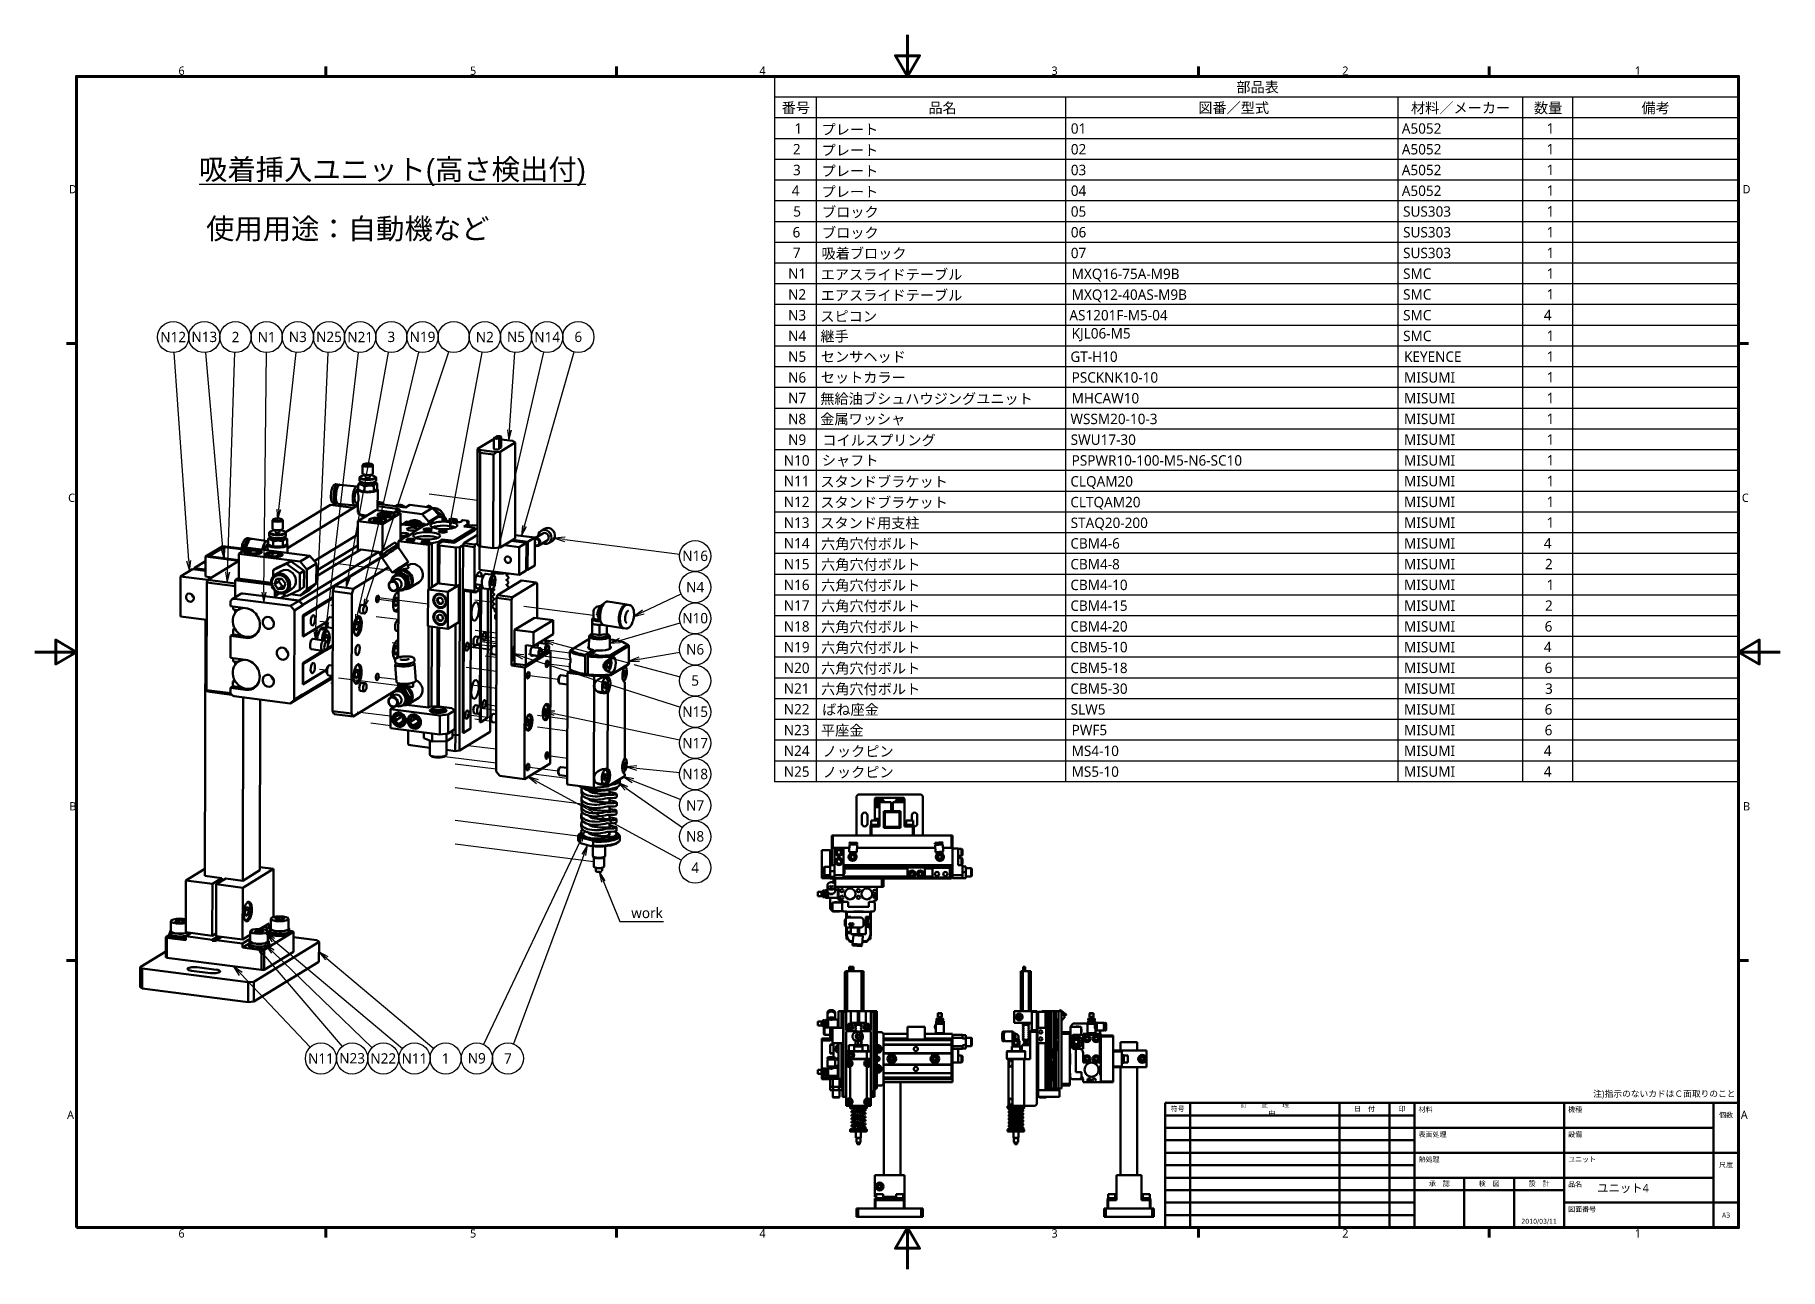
# Model space of a CAD drawing. Header units: millimetres. Extents: x 0 to 2100, y 0 to 1485.
import ezdxf
from ezdxf.enums import TextEntityAlignment as Align

# ---------------------------------------------------------------- set-up
doc = ezdxf.new("R2010")
doc.units = ezdxf.units.MM
doc.header["$LTSCALE"] = 5
for name, color, linetype, lineweight in [('Border (ISO)', 7, 'Continuous', 70), ('Symbol (ISO)', 7, 'Continuous', 25), ('Title (ISO)', 7, 'Continuous', 50), ('Tweak Trail (ISO)', 7, 'Continuous', 25), ('Visible (ISO)', 7, 'Continuous', 50)]:
    doc.layers.add(name, color=color, linetype=linetype, lineweight=lineweight)
doc.styles.add('Label Text (JIS)', font='')
doc.styles.add('Note Text (JIS)', font='')
doc.styles.add('Note Text (JIS)-Tahoma', font='tahoma.ttf')
doc.styles.add('寸法2.5', font='')
doc.styles.add('文字スタイル57', font='')
doc.styles.get('Label Text (JIS)').set_extended_font_data('Meiryo')
doc.styles.get('Note Text (JIS)').set_extended_font_data('Meiryo')
doc.styles.get('寸法2.5').set_extended_font_data('Meiryo')
doc.styles.get('文字スタイル57').set_extended_font_data('Meiryo')
doc.dimstyles.new('Default (JIS)$7', dxfattribs={"dimscale": 5, "dimtxt": 2.5, "dimasz": 2.5, "dimexe": 1, "dimexo": 0, "dimgap": 0.8, "dimtad": 1, "dimrnd": 1e-08, "dimdsep": 46, "dimtxsty": '寸法2.5', "dimblk": 'OPEN', "dimcen": 0.09, "dimdle": 10, "dimclrd": 256, "dimclre": 256, "dimclrt": 256, "dimadec": 0, "dimazin": 2, "dimtfac": 0.6, "dimtmove": 0, "dimatfit": 3, "dimldrblk": 'OPEN', "dimfxl": 1, "dimtolj": 1, "dimtzin": 0, "dimlwd": -1, "dimlwe": -1, "dimarcsym": 0})

msp = doc.modelspace()

# ---------------------------------------------------------------- texts
at = {"layer": 'Symbol (ISO)', "style": '文字スタイル57'}
msp.add_text(' 使用用途：自動機など', height=25, dxfattribs=at).set_placement((197.5, 1264.3), align=Align.TOP_LEFT)
at = {"layer": 'Symbol (ISO)'}
for s, insert, char_height, width, attachment_point, style in [('{\\fメイリオ|b0|i0;\\L吸着挿入ユニット(高さ検出付)}', (197.5, 1335.6), 25, 471.738, 1, 'Note Text (JIS)'), ('{work}', (736.6, 434.8), 12.5, 40.65, 2, '寸法2.5')]:
    msp.add_mtext(s, dxfattribs=dict(at, insert=insert, char_height=char_height, width=width, attachment_point=attachment_point, style=style))

# ---------------------------------------------------------------- blocks, each defined once
blk = doc.blocks.new('図面枠 Default Border')
at = {"layer": 'Border (ISO)'}
for p, q in [((70, 287), (70, 289.4)), ((140, 287), (140, 289.4)), ((280, 287), (280, 289.4)), ((350, 287), (350, 289.4)), ((10, 222.75), (7.6, 222.75)), ((410, 222.75), (412.4, 222.75)), ((10, 74.25), (7.6, 74.25)), ((410, 74.25), (412.4, 74.25)), ((70, 10), (70, 7.6)), ((140, 10), (140, 7.6)), ((280, 10), (280, 7.6)), ((350, 10), (350, 7.6))]:
    blk.add_line(p, q, dxfattribs=at)
at = {"layer": 'Border (ISO)', "flags": 128}
for points in [[(210, 297), (210, 287), (207.11, 292), (212.89, 292), (210, 287)], [(10, 10), (10, 287), (410, 287), (410, 10), (10, 10)], [(0, 148.5), (10, 148.5), (5, 151.39), (5, 145.61), (10, 148.5)], [(420, 148.5), (410, 148.5), (415, 151.39), (415, 145.61), (410, 148.5)], [(210, 0), (210, 10), (207.11, 5), (212.89, 5), (210, 10)]]:
    blk.add_lwpolyline(points, dxfattribs=at)
at = {"layer": 'Border (ISO)', "char_height": 2, "attachment_point": 7, "style": 'Note Text (JIS)'}
for s, insert in [('6', (34.55, 287.36)), ('5', (104.72, 287.36)), ('4', (174.36, 287.4)), ('3', (244.65, 287.36)), ('2', (314.63, 287.4)), ('1', (385.02, 287.4)), ('D', (8.18, 258.87)), ('D', (410.98, 258.87)), ('C', (7.99, 184.59)), ('C', (410.79, 184.59)), ('B', (8.29, 110.37)), ('B', (411.09, 110.37)), ('A', (7.74, 36.12)), ('A', (410.54, 36.12)), ('6', (34.55, 7.56)), ('5', (104.72, 7.56)), ('4', (174.36, 7.6)), ('3', (244.65, 7.56)), ('2', (314.63, 7.6))]:
    blk.add_mtext(s, dxfattribs=dict(at, insert=insert))
at = {"layer": 'Border (ISO)', "insert": (385.02, 7.6), "char_height": 2, "attachment_point": 7, "line_spacing_factor": 1.875, "style": 'Note Text (JIS)'}
blk.add_mtext('1', dxfattribs=at)
blk = doc.blocks.new('表題欄 SYSstan')
at = {"layer": 'Title (ISO)'}
for p, q in [((230, 130), (92, 130)), ((92, 130), (92, 100)), ((92, 127), (152, 127)), ((98, 100), (98, 130)), ((134, 100), (134, 130)), ((146, 100), (146, 130)), ((152, 100), (152, 130)), ((188, 130), (188, 100)), ((224, 130), (224, 100)), ((230, 100), (230, 130)), ((92, 124), (152, 124)), ((152, 124), (224, 124)), ((92, 121), (152, 121)), ((92, 118), (152, 118)), ((152, 118), (230, 118)), ((92, 115), (152, 115)), ((92, 112), (152, 112)), ((152, 112), (224, 112)), ((164, 112), (164, 100)), ((176, 112), (176, 100)), ((92, 109), (152, 109)), ((92, 106), (152, 106)), ((152, 109), (188, 109)), ((188, 106), (230, 106)), ((92, 103), (152, 103)), ((92, 100), (230, 100))]:
    blk.add_line(p, q, dxfattribs=at)
for s, insert, char_height, width, attachment_point, style in [('\\fTahoma|b0|i0;訂\u3000\u3000正\u3000\u3000理\u3000\u3000由', (116, 128.5), 1.2, 13.1767, 5, 'Note Text (JIS)-Tahoma'), ('\\fメイリオ|b0|i0;注)指示のないカドはＣ面取りのこと', (195, 132.94), 1.5, 33.5259, 1, 'Note Text (JIS)'), ('\\fTahoma|b0|i0;表面処理', (153, 123), 1.2, 6.601, 1, 'Note Text (JIS)-Tahoma'), ('\\fTahoma|b0|i0;図面番号', (189, 105), 1.2, 6.601, 1, 'Note Text (JIS)-Tahoma')]:
    blk.add_mtext(s, dxfattribs=dict(at, insert=insert, char_height=char_height, width=width, attachment_point=attachment_point, style=style))
for s, insert, char_height, attachment_point, style in [('\\fTahoma|b0|i0;符号', (95, 128.5), 1.2, 5, 'Note Text (JIS)-Tahoma'), ('\\fTahoma|b0|i0;日\u3000付', (140, 128.5), 1.2, 5, 'Note Text (JIS)-Tahoma'), ('\\fTahoma|b0|i0;印', (149, 128.5), 1.2, 5, 'Note Text (JIS)-Tahoma'), ('\\fTahoma|b0|i0;材料', (153, 129), 1.2, 1, 'Note Text (JIS)-Tahoma'), ('\\fTahoma|b0|i0;機種', (189, 129), 1.2, 1, 'Note Text (JIS)-Tahoma'), ('\\fTahoma|b0|i0;個数', (227, 127), 1.2, 5, 'Note Text (JIS)-Tahoma'), ('\\fTahoma|b0|i0;設備', (189, 123), 1.2, 1, 'Note Text (JIS)-Tahoma'), ('\\fTahoma|b0|i0;熱処理', (153, 117), 1.2, 1, 'Note Text (JIS)-Tahoma'), ('\\fTahoma|b0|i0;ユニット', (189, 117), 1.2, 1, 'Note Text (JIS)-Tahoma'), ('\\fTahoma|b0|i0;尺度', (227, 115), 1.2, 5, 'Note Text (JIS)-Tahoma'), ('\\fTahoma|b0|i0;承\u3000認', (158, 110.5), 1.2, 5, 'Note Text (JIS)-Tahoma'), ('\\fTahoma|b0|i0;検\u3000図', (170, 110.5), 1.2, 5, 'Note Text (JIS)-Tahoma'), ('\\fTahoma|b0|i0;設\u3000計', (182, 110.5), 1.2, 5, 'Note Text (JIS)-Tahoma'), ('\\fTahoma|b0|i0;品名', (189, 111), 1.2, 1, 'Note Text (JIS)-Tahoma'), ('\\fメイリオ|b0|i0;', (196, 104.5), 2, 1, 'Note Text (JIS)')]:
    blk.add_mtext(s, dxfattribs=dict(at, insert=insert, char_height=char_height, attachment_point=attachment_point, style=style))
at = {"layer": 'Title (ISO)', "style": 'Note Text (JIS)'}
for tag, p in [('材料', (160, 128.5)), ('機種', (196, 128.5)), ('説明', (160, 122.5)), ('設備', (196, 122.5)), ('熱処理', (160.3, 116.48)), ('ユニット', (196, 116.5)), ('タイトル', (196, 110.5))]:
    blk.add_attdef(tag, text='', height=2, dxfattribs=at).set_placement(p, align=Align.TOP_LEFT)
at = {"layer": 'Title (ISO)'}
for tag, height, style, p in [('個数', 2, 'Note Text (JIS)', (227.05, 122.24)), ('尺度', 1.5, 'Note Text (JIS)', (227.1, 110.29)), ('エンジニアリング_承認者', 2, 'Note Text (JIS)', (158, 106)), ('確認者', 2, 'Note Text (JIS)', (170, 106)), ('作成者', 2, 'Note Text (JIS)', (182, 106)), ('エンジニアリング_承認日', 1.2, 'Note Text (JIS)-Tahoma', (158, 101.5)), ('確認日', 1.2, 'Note Text (JIS)-Tahoma', (170, 101.5)), ('作成日', 1.2, 'Note Text (JIS)-Tahoma', (182, 101.5)), ('シート_サイズ', 1.2, 'Note Text (JIS)-Tahoma', (227, 103))]:
    blk.add_attdef(tag, text='', height=height, dxfattribs=dict(at, style=style)).set_placement(p, align=Align.MIDDLE_CENTER)
blk = doc.blocks.new('部品表')
at = {"layer": 'Symbol (ISO)'}
for p, q in [((410, 287), (178, 287)), ((178, 287), (178, 282.01)), ((410, 287), (410, 282.01)), ((410, 282.01), (178, 282.01)), ((178, 282.01), (178, 277.02)), ((188, 282.01), (188, 277.02)), ((248, 282.01), (248, 277.02)), ((328, 282.01), (328, 277.02)), ((358, 282.01), (358, 277.02)), ((370, 282.01), (370, 277.02)), ((410, 282.01), (410, 277.02)), ((410, 277.02), (178, 277.02)), ((178, 277.02), (178, 117.26)), ((188, 277.02), (188, 117.26)), ((248, 277.02), (248, 117.26)), ((328, 277.02), (328, 117.26)), ((358, 277.02), (358, 117.26)), ((370, 277.02), (370, 117.26)), ((410, 277.02), (410, 117.26)), ((410, 272.02), (178, 272.02)), ((410, 267.03), (178, 267.03)), ((410, 262.04), (178, 262.04)), ((410, 257.05), (178, 257.05)), ((410, 252.05), (178, 252.05)), ((410, 247.06), (178, 247.06)), ((410, 242.07), (178, 242.07)), ((410, 237.08), (178, 237.08)), ((410, 232.09), (178, 232.09)), ((410, 227.09), (178, 227.09)), ((410, 222.1), (178, 222.1)), ((410, 217.11), (178, 217.11)), ((410, 212.12), (178, 212.12)), ((410, 207.12), (178, 207.12)), ((410, 202.13), (178, 202.13)), ((410, 197.14), (178, 197.14)), ((410, 192.15), (178, 192.15)), ((410, 187.16), (178, 187.16)), ((410, 182.16), (178, 182.16)), ((410, 177.17), (178, 177.17)), ((410, 172.18), (178, 172.18)), ((410, 167.19), (178, 167.19)), ((410, 162.19), (178, 162.19)), ((410, 157.2), (178, 157.2)), ((410, 152.21), (178, 152.21)), ((410, 147.22), (178, 147.22)), ((410, 142.23), (178, 142.23)), ((410, 137.23), (178, 137.23)), ((410, 132.24), (178, 132.24)), ((410, 127.25), (178, 127.25)), ((410, 122.26), (178, 122.26)), ((410, 117.26), (178, 117.26))]:
    blk.add_line(p, q, dxfattribs=at)
at = {"layer": 'Symbol (ISO)', "char_height": 2.5, "attachment_point": 7, "style": 'Label Text (JIS)'}
for s, insert in [('部品表', (289.13, 282.9)), ('番号', (179.71, 277.94)), ('品名', (215.03, 277.9)), ('図番／型式', (279.98, 277.91)), ('材料／メーカー', (331.17, 277.89)), ('数量', (360.76, 277.88)), ('備考', (386.65, 277.89)), ('1', (182.81, 273.26)), ('プレート', (189.32, 272.86)), ('01', (249.3, 273.19)), ('A5052', (328.96, 273.19)), ('1', (363.81, 273.26)), ('2', (182.42, 268.25)), ('プレート', (189.32, 267.87)), ('02', (249.3, 268.2)), ('A5052', (328.96, 268.2)), ('1', (363.81, 268.27)), ('3', (182.44, 263.21)), ('プレート', (189.32, 262.88)), ('03', (249.3, 263.21)), ('A5052', (328.96, 263.21)), ('1', (363.81, 263.28)), ('4', (182.14, 258.29)), ('プレート', (189.32, 257.88)), ('04', (249.3, 258.22)), ('A5052', (328.96, 258.21)), ('1', (363.81, 258.29)), ('5', (182.51, 253.25)), ('ブロック', (189.42, 252.87)), ('05', (249.3, 253.22)), ('SUS303', (329.27, 253.22)), ('1', (363.81, 253.3)), ('6', (182.34, 248.23)), ('ブロック', (189.42, 247.88)), ('06', (249.3, 248.23)), ('SUS303', (329.27, 248.23)), ('1', (363.81, 248.3)), ('7', (182.4, 243.32)), ('吸着ブロック', (189.3, 242.87)), ('07', (249.3, 243.24)), ('SUS303', (329.27, 243.24)), ('1', (363.81, 243.31)), ('N1', (181.28, 238.32)), ('エアスライドテーブル', (189.1, 237.91)), ('MXQ16-75A-M9B', (249.5, 237.65)), ('SMC', (329.27, 238.26)), ('1', (363.81, 238.32)), ('N2', (181.28, 233.31)), ('エアスライドテーブル', (189.1, 232.92)), ('MXQ12-40AS-M9B', (249.5, 232.65)), ('SMC', (329.27, 233.26)), ('1', (363.81, 233.33)), ('N3', (181.28, 228.26)), ('スピコン', (189.02, 227.94)), ('AS1201F-M5-04', (248.96, 228.26)), ('SMC', (329.27, 228.27)), ('4', (363.14, 228.34)), ('N4', (181.28, 223.35)), ('継手', (189.05, 222.96)), ('KJL06-M5', (249.5, 223.27)), ('SMC', (329.27, 223.28)), ('1', (363.81, 223.34)), ('N5', (181.28, 218.3)), ('センサヘッド', (189.14, 218.05)), ('GT-H10', (249.2, 218.28)), ('KEYENCE', (329.5, 218.29)), ('1', (363.81, 218.35)), ('N6', (181.28, 213.29)), ('セットカラー', (189.14, 213.06)), ('PSCKNK10-10', (249.5, 213.29)), ('MISUMI', (329.5, 213.29)), ('1', (363.81, 213.36)), ('N7', (181.28, 208.37)), ('無給油ブシュハウジングユニット', (189.01, 207.91)), ('MHCAW10', (249.5, 208.29)), ('MISUMI', (329.5, 208.3)), ('1', (363.81, 208.37)), ('N8', (181.28, 203.29)), ('金属ワッシャ', (189, 203.01)), ('WSSM20-10-3', (249.21, 203.3)), ('MISUMI', (329.5, 203.3)), ('1', (363.81, 203.37)), ('N9', (181.28, 198.31)), ('コイルスプリング', (189.51, 197.97)), ('SWU17-30 ', (249.27, 198.31)), ('MISUMI', (329.5, 198.31)), ('1', (363.81, 198.38)), ('N10', (180.23, 193.32)), ('シャフト', (189.38, 193.07)), ('PSPWR10-100-M5-N6-SC10 ', (249.5, 193.32)), ('MISUMI', (329.5, 193.32)), ('1', (363.81, 193.39)), ('N11', (180.23, 188.4)), ('スタンドブラケット', (189.02, 187.98)), ('CLQAM20', (249.2, 187.72)), ('MISUMI', (329.5, 188.33)), ('1', (363.81, 188.4)), ('N12', (180.23, 183.38)), ('スタンドブラケット', (189.02, 182.98)), ('CLTQAM20', (249.2, 182.73)), ('MISUMI', (329.5, 183.33)), ('1', (363.81, 183.4)), ('N13', (180.23, 178.34)), ('スタンド用支柱', (189.02, 178.01)), ('STAQ20-200', (249.27, 177.74)), ('MISUMI', (329.5, 178.34)), ('1', (363.81, 178.41)), ('N14', (180.23, 173.42)), ('六角穴付ボルト', (189.2, 172.99)), ('CBM4-6 ', (249.2, 173.35)), ('MISUMI', (329.5, 173.35)), ('4', (363.14, 173.42)), ('N15', (180.23, 168.38)), ('六角穴付ボルト', (189.2, 168)), ('CBM4-8 ', (249.2, 168.35)), ('MISUMI', (329.5, 168.36)), ('2', (363.42, 168.41)), ('N16', (180.23, 163.36)), ('六角穴付ボルト', (189.2, 163.01)), ('CBM4-10 ', (249.2, 163.36)), ('MISUMI', (329.5, 163.37)), ('1', (363.81, 163.44)), ('N17', (180.23, 158.44)), ('六角穴付ボルト', (189.2, 158.02)), ('CBM4-15 ', (249.2, 158.37)), ('MISUMI', (329.5, 158.37)), ('2', (363.42, 158.42)), ('N18', (180.23, 153.37)), ('六角穴付ボルト', (189.2, 153.02)), ('CBM4-20 ', (249.2, 153.38)), ('MISUMI', (329.5, 153.38)), ('6', (363.34, 153.38)), ('N19', (180.23, 148.39)), ('六角穴付ボルト', (189.2, 148.03)), ('CBM5-10 ', (249.2, 148.39)), ('MISUMI', (329.5, 148.39)), ('4', (363.14, 148.46)), ('N20', (180.23, 143.39)), ('六角穴付ボルト', (189.2, 143.04)), ('CBM5-18 ', (249.2, 143.39)), ('MISUMI', (329.5, 143.4)), ('6', (363.34, 143.4)), ('N21', (180.23, 138.45)), ('六角穴付ボルト', (189.2, 138.05)), ('CBM5-30 ', (249.2, 138.4)), ('MISUMI', (329.5, 138.4)), ('3', (363.44, 138.4)), ('N22', (180.23, 133.46)), ('ばね座金', (189.46, 133.13)), ('SLW5 ', (249.27, 133.41)), ('MISUMI', (329.5, 133.41)), ('6', (363.34, 133.41)), ('N23', (180.23, 128.42)), ('平座金', (189.19, 128.12)), ('PWF5 ', (249.5, 128.44)), ('MISUMI', (329.5, 128.42)), ('6', (363.34, 128.42)), ('N24', (180.23, 123.48)), ('ノックピン', (189.61, 123.08)), ('4', (363.14, 123.5)), ('MS4-10 ', (249.5, 123.43)), ('MISUMI', (329.5, 123.43)), ('N25', (180.23, 118.43)), ('ノックピン', (189.61, 118.08)), ('MS5-10 ', (249.5, 118.43)), ('MISUMI', (329.5, 118.44)), ('4', (363.14, 118.51))]:
    blk.add_mtext(s, dxfattribs=dict(at, insert=insert))
blk = doc.blocks.new('バルーン1')
at = {"layer": 'Symbol (ISO)'}
for p, q in [((58.69, 182.81), (62.87, 220.58)), ((58.19, 182.87), (58.41, 180.33)), ((58.69, 182.81), (58.41, 180.33)), ((58.41, 180.33), (59.18, 182.76))]:
    blk.add_line(p, q, dxfattribs=at)
blk.add_circle((63.28, 224.29), 3.75, dxfattribs=at)
at = {"layer": 'Symbol (ISO)', "insert": (63.28, 224.32), "char_height": 2.5, "attachment_point": 5, "style": 'Label Text (JIS)'}
blk.add_mtext('N3', dxfattribs=at)
blk = doc.blocks.new('バルーン2')
at = {"layer": 'Symbol (ISO)'}
for p, q in [((55.12, 162.9), (55.74, 220.55)), ((54.62, 162.91), (55.1, 160.4)), ((55.12, 162.9), (55.1, 160.4)), ((55.1, 160.4), (55.62, 162.9))]:
    blk.add_line(p, q, dxfattribs=at)
blk.add_circle((55.78, 224.29), 3.75, dxfattribs=at)
at = {"layer": 'Symbol (ISO)', "insert": (55.78, 224.29), "char_height": 2.5, "attachment_point": 5, "style": 'Label Text (JIS)'}
blk.add_mtext('N1', dxfattribs=at)
blk = doc.blocks.new('バルーン3')
at = {"layer": 'Symbol (ISO)'}
for p, q in [((46.39, 167.74), (48.15, 220.55)), ((45.89, 167.76), (46.31, 165.25)), ((46.39, 167.74), (46.31, 165.25)), ((46.31, 165.25), (46.89, 167.73))]:
    blk.add_line(p, q, dxfattribs=at)
blk.add_circle((48.28, 224.29), 3.75, dxfattribs=at)
at = {"layer": 'Symbol (ISO)', "insert": (48.28, 224.29), "char_height": 2.5, "attachment_point": 5, "style": 'Label Text (JIS)'}
blk.add_mtext('2', dxfattribs=at)
blk = doc.blocks.new('バルーン4')
at = {"layer": 'Symbol (ISO)'}
for p, q in [((45.25, 173.58), (41.11, 220.57)), ((44.75, 173.53), (45.47, 171.08)), ((45.25, 173.58), (45.47, 171.08)), ((45.47, 171.08), (45.75, 173.62))]:
    blk.add_line(p, q, dxfattribs=at)
blk.add_circle((40.78, 224.29), 3.75, dxfattribs=at)
at = {"layer": 'Symbol (ISO)', "insert": (40.78, 224.32), "char_height": 2.5, "attachment_point": 5, "style": 'Label Text (JIS)'}
blk.add_mtext('N13', dxfattribs=at)
blk = doc.blocks.new('バルーン5')
at = {"layer": 'Symbol (ISO)'}
for p, q in [((37.02, 170.49), (33.54, 220.56)), ((36.52, 170.45), (37.19, 168)), ((37.02, 170.49), (37.19, 168)), ((37.19, 168), (37.52, 170.52))]:
    blk.add_line(p, q, dxfattribs=at)
blk.add_circle((33.28, 224.29), 3.75, dxfattribs=at)
at = {"layer": 'Symbol (ISO)', "insert": (33.28, 224.29), "char_height": 2.5, "attachment_point": 5, "style": 'Label Text (JIS)'}
blk.add_mtext('N12', dxfattribs=at)
blk = doc.blocks.new('バルーン6')
at = {"layer": 'Symbol (ISO)'}
for p, q in [((75.36, 166.41), (85.11, 220.6)), ((74.87, 166.5), (74.92, 163.95)), ((75.36, 166.41), (74.92, 163.95)), ((74.92, 163.95), (75.85, 166.33))]:
    blk.add_line(p, q, dxfattribs=at)
blk.add_circle((85.78, 224.29), 3.75, dxfattribs=at)
at = {"layer": 'Symbol (ISO)', "insert": (85.78, 224.32), "char_height": 2.5, "attachment_point": 5, "style": 'Label Text (JIS)'}
blk.add_mtext('3', dxfattribs=at)
blk = doc.blocks.new('バルーン7')
at = {"layer": 'Symbol (ISO)'}
for p, q in [((79.82, 161.17), (99.6, 220.74)), ((79.35, 161.32), (79.03, 158.79)), ((79.82, 161.17), (79.03, 158.79)), ((79.03, 158.79), (80.29, 161.01))]:
    blk.add_line(p, q, dxfattribs=at)
blk.add_circle((100.78, 224.29), 3.75, dxfattribs=at)
blk = doc.blocks.new('バルーン8')
at = {"layer": 'Symbol (ISO)'}
for p, q in [((77.66, 157.48), (92.43, 220.65)), ((77.18, 157.59), (77.1, 155.04)), ((77.66, 157.48), (77.1, 155.04)), ((77.1, 155.04), (78.15, 157.37))]:
    blk.add_line(p, q, dxfattribs=at)
blk.add_circle((93.28, 224.29), 3.75, dxfattribs=at)
at = {"layer": 'Symbol (ISO)', "insert": (93.28, 224.32), "char_height": 2.5, "attachment_point": 5, "style": 'Label Text (JIS)'}
blk.add_mtext('N19', dxfattribs=at)
blk = doc.blocks.new('バルーン9')
at = {"layer": 'Symbol (ISO)'}
for p, q in [((100.19, 180.62), (107.6, 220.61)), ((99.7, 180.71), (99.74, 178.16)), ((100.19, 180.62), (99.74, 178.16)), ((99.74, 178.16), (100.69, 180.53))]:
    blk.add_line(p, q, dxfattribs=at)
blk.add_circle((108.28, 224.29), 3.75, dxfattribs=at)
at = {"layer": 'Symbol (ISO)', "insert": (108.28, 224.29), "char_height": 2.5, "attachment_point": 5, "style": 'Label Text (JIS)'}
blk.add_mtext('N2', dxfattribs=at)
blk = doc.blocks.new('バルーン10')
at = {"layer": 'Symbol (ISO)'}
for p, q in [((114.22, 201.92), (115.52, 220.56)), ((113.72, 201.96), (114.04, 199.43)), ((114.22, 201.92), (114.04, 199.43)), ((114.04, 199.43), (114.71, 201.89))]:
    blk.add_line(p, q, dxfattribs=at)
blk.add_circle((115.78, 224.29), 3.75, dxfattribs=at)
at = {"layer": 'Symbol (ISO)', "insert": (115.78, 224.32), "char_height": 2.5, "attachment_point": 5, "style": 'Label Text (JIS)'}
blk.add_mtext('N5', dxfattribs=at)
blk = doc.blocks.new('バルーン11')
at = {"layer": 'Symbol (ISO)'}
for p, q in [((117.81, 178.84), (129.75, 220.7)), ((117.33, 178.98), (117.12, 176.44)), ((117.81, 178.84), (117.12, 176.44)), ((117.12, 176.44), (118.29, 178.7))]:
    blk.add_line(p, q, dxfattribs=at)
blk.add_circle((130.78, 224.29), 3.75, dxfattribs=at)
at = {"layer": 'Symbol (ISO)', "insert": (130.78, 224.32), "char_height": 2.5, "attachment_point": 5, "style": 'Label Text (JIS)'}
blk.add_mtext('6', dxfattribs=at)
blk = doc.blocks.new('バルーン12')
at = {"layer": 'Symbol (ISO)'}
for p, q in [((110.39, 167.94), (122.44, 220.65)), ((109.9, 168.05), (109.83, 165.51)), ((110.39, 167.94), (109.83, 165.51)), ((109.83, 165.51), (110.87, 167.83))]:
    blk.add_line(p, q, dxfattribs=at)
blk.add_circle((123.28, 224.29), 3.75, dxfattribs=at)
at = {"layer": 'Symbol (ISO)', "insert": (123.28, 224.29), "char_height": 2.5, "attachment_point": 5, "style": 'Label Text (JIS)'}
blk.add_mtext('N14', dxfattribs=at)
blk = doc.blocks.new('バルーン13')
at = {"layer": 'Symbol (ISO)'}
for p, q in [((70.28, 74.77), (68.37, 76.38)), ((70.6, 75.15), (68.37, 76.38)), ((68.37, 76.38), (69.96, 74.39)), ((70.28, 74.77), (95.97, 53.1))]:
    blk.add_line(p, q, dxfattribs=at)
blk.add_circle((98.84, 50.69), 3.75, dxfattribs=at)
at = {"layer": 'Symbol (ISO)', "insert": (98.84, 50.69), "char_height": 2.5, "attachment_point": 5, "style": 'Label Text (JIS)'}
blk.add_mtext('1', dxfattribs=at)
blk = doc.blocks.new('バルーン14')
at = {"layer": 'Symbol (ISO)'}
for p, q in [((49.53, 71.03), (47.8, 72.84)), ((49.89, 71.37), (47.8, 72.84)), ((47.8, 72.84), (49.16, 70.68)), ((49.53, 71.03), (66.27, 53.4))]:
    blk.add_line(p, q, dxfattribs=at)
blk.add_circle((68.84, 50.69), 3.75, dxfattribs=at)
at = {"layer": 'Symbol (ISO)', "insert": (68.84, 50.69), "char_height": 2.5, "attachment_point": 5, "style": 'Label Text (JIS)'}
blk.add_mtext('N11', dxfattribs=at)
blk = doc.blocks.new('バルーン15')
at = {"layer": 'Symbol (ISO)'}
for p, q in [((57.24, 76.37), (55.44, 78.11)), ((57.59, 76.73), (55.44, 78.11)), ((55.44, 78.11), (56.9, 76.01)), ((57.24, 76.37), (81.15, 53.28))]:
    blk.add_line(p, q, dxfattribs=at)
blk.add_circle((83.84, 50.69), 3.75, dxfattribs=at)
at = {"layer": 'Symbol (ISO)', "insert": (83.84, 50.69), "char_height": 2.5, "attachment_point": 5, "style": 'Label Text (JIS)'}
blk.add_mtext('N22', dxfattribs=at)
blk = doc.blocks.new('バルーン16')
at = {"layer": 'Symbol (ISO)'}
for p, q in [((57.46, 79.15), (55.54, 80.76)), ((57.78, 79.53), (55.54, 80.76)), ((55.54, 80.76), (57.13, 78.77)), ((57.46, 79.15), (88.47, 53.1))]:
    blk.add_line(p, q, dxfattribs=at)
blk.add_circle((91.34, 50.69), 3.75, dxfattribs=at)
at = {"layer": 'Symbol (ISO)', "insert": (91.34, 50.69), "char_height": 2.5, "attachment_point": 5, "style": 'Label Text (JIS)'}
blk.add_mtext('N11', dxfattribs=at)
blk = doc.blocks.new('バルーン17')
at = {"layer": 'Symbol (ISO)'}
for p, q in [((132.99, 102.02), (131.65, 99.86)), ((132.12, 99.68), (132.99, 102.02)), ((132.58, 99.51), (132.99, 102.02)), ((132.12, 99.68), (115.15, 54.2))]:
    blk.add_line(p, q, dxfattribs=at)
blk.add_circle((113.84, 50.69), 3.75, dxfattribs=at)
at = {"layer": 'Symbol (ISO)', "insert": (113.84, 50.69), "char_height": 2.5, "attachment_point": 5, "style": 'Label Text (JIS)'}
blk.add_mtext('7', dxfattribs=at)
blk = doc.blocks.new('バルーン18')
at = {"layer": 'Symbol (ISO)'}
for p, q in [((132.34, 105.39), (130.81, 103.35)), ((131.27, 103.13), (132.34, 105.39)), ((131.72, 102.92), (132.34, 105.39)), ((131.27, 103.13), (107.94, 54.06))]:
    blk.add_line(p, q, dxfattribs=at)
blk.add_circle((106.34, 50.69), 3.75, dxfattribs=at)
at = {"layer": 'Symbol (ISO)', "insert": (106.34, 50.71), "char_height": 2.5, "attachment_point": 5, "style": 'Label Text (JIS)'}
blk.add_mtext('N9', dxfattribs=at)
blk = doc.blocks.new('バルーン19')
at = {"layer": 'Symbol (ISO)'}
for p, q in [((144.88, 121.07), (142.34, 120.84)), ((144.82, 120.57), (142.34, 120.84)), ((142.34, 120.84), (144.77, 120.08)), ((144.82, 120.57), (155.18, 119.48))]:
    blk.add_line(p, q, dxfattribs=at)
blk.add_circle((158.9, 119.09), 3.75, dxfattribs=at)
at = {"layer": 'Symbol (ISO)', "insert": (158.9, 119.12), "char_height": 2.5, "attachment_point": 5, "style": 'Label Text (JIS)'}
blk.add_mtext('N18', dxfattribs=at)
blk = doc.blocks.new('バルーン20')
at = {"layer": 'Symbol (ISO)'}
for p, q in [((143.95, 117.52), (141.63, 118.45)), ((144.14, 117.99), (141.63, 118.45)), ((141.63, 118.45), (143.77, 117.06)), ((143.95, 117.52), (155.42, 112.97))]:
    blk.add_line(p, q, dxfattribs=at)
blk.add_circle((158.9, 111.59), 3.75, dxfattribs=at)
at = {"layer": 'Symbol (ISO)', "insert": (158.9, 111.59), "char_height": 2.5, "attachment_point": 5, "style": 'Label Text (JIS)'}
blk.add_mtext('N7', dxfattribs=at)
blk = doc.blocks.new('バルーン21')
at = {"layer": 'Symbol (ISO)'}
for p, q in [((145.33, 147.25), (142.96, 146.33)), ((145.42, 146.75), (155.21, 148.45)), ((145.42, 146.75), (142.96, 146.33)), ((142.96, 146.33), (145.51, 146.26))]:
    blk.add_line(p, q, dxfattribs=at)
blk.add_circle((158.9, 149.09), 3.75, dxfattribs=at)
at = {"layer": 'Symbol (ISO)', "insert": (158.9, 149.12), "char_height": 2.5, "attachment_point": 5, "style": 'Label Text (JIS)'}
blk.add_mtext('N6', dxfattribs=at)
blk = doc.blocks.new('バルーン22')
at = {"layer": 'Symbol (ISO)'}
for p, q in [((140.75, 151.29), (155.31, 155.54)), ((140.61, 151.77), (138.35, 150.59)), ((140.75, 151.29), (138.35, 150.59)), ((138.35, 150.59), (140.89, 150.81))]:
    blk.add_line(p, q, dxfattribs=at)
blk.add_circle((158.9, 156.59), 3.75, dxfattribs=at)
at = {"layer": 'Symbol (ISO)', "insert": (158.9, 156.62), "char_height": 2.5, "attachment_point": 5, "style": 'Label Text (JIS)'}
blk.add_mtext('N10', dxfattribs=at)
blk = doc.blocks.new('バルーン23')
at = {"layer": 'Symbol (ISO)'}
for p, q in [((146.41, 158.14), (155.53, 162.48)), ((146.2, 158.59), (144.16, 157.06)), ((146.41, 158.14), (144.16, 157.06)), ((144.16, 157.06), (146.63, 157.69))]:
    blk.add_line(p, q, dxfattribs=at)
blk.add_circle((158.9, 164.09), 3.75, dxfattribs=at)
at = {"layer": 'Symbol (ISO)', "insert": (158.9, 164.09), "char_height": 2.5, "attachment_point": 5, "style": 'Label Text (JIS)'}
blk.add_mtext('N4', dxfattribs=at)
blk = doc.blocks.new('バルーン24')
at = {"layer": 'Symbol (ISO)'}
for p, q in [((124.79, 150.68), (122.38, 151.33)), ((124.92, 151.17), (122.38, 151.33)), ((122.38, 151.33), (124.66, 150.2)), ((124.79, 150.68), (143.15, 145.79)), ((144.16, 145.52), (155.29, 142.55))]:
    blk.add_line(p, q, dxfattribs=at)
blk.add_circle((158.9, 141.59), 3.75, dxfattribs=at)
at = {"layer": 'Symbol (ISO)', "insert": (158.9, 141.62), "char_height": 2.5, "attachment_point": 5, "style": 'Label Text (JIS)'}
blk.add_mtext('5', dxfattribs=at)
blk = doc.blocks.new('バルーン25')
at = {"layer": 'Symbol (ISO)'}
for p, q in [((120.93, 117.26), (118.73, 118.46)), ((121.17, 117.7), (118.73, 118.46)), ((118.73, 118.46), (120.69, 116.83)), ((120.93, 117.26), (155.61, 98.38))]:
    blk.add_line(p, q, dxfattribs=at)
blk.add_circle((158.9, 96.59), 3.75, dxfattribs=at)
at = {"layer": 'Symbol (ISO)', "insert": (158.9, 96.59), "char_height": 2.5, "attachment_point": 5, "style": 'Label Text (JIS)'}
blk.add_mtext('4', dxfattribs=at)
blk = doc.blocks.new('バルーン26')
at = {"layer": 'Symbol (ISO)'}
for p, q in [((124.98, 133.74), (122.54, 134.26)), ((125.09, 134.23), (122.54, 134.26)), ((122.54, 134.26), (124.88, 133.26)), ((124.98, 133.74), (155.24, 127.36))]:
    blk.add_line(p, q, dxfattribs=at)
blk.add_circle((158.9, 126.59), 3.75, dxfattribs=at)
at = {"layer": 'Symbol (ISO)', "insert": (158.9, 126.59), "char_height": 2.5, "attachment_point": 5, "style": 'Label Text (JIS)'}
blk.add_mtext('N17', dxfattribs=at)
blk = doc.blocks.new('バルーン27')
at = {"layer": 'Symbol (ISO)'}
for p, q in [((67.58, 154.06), (70.61, 220.56)), ((67.08, 154.08), (67.47, 151.56)), ((67.58, 154.06), (67.47, 151.56)), ((67.47, 151.56), (68.08, 154.03))]:
    blk.add_line(p, q, dxfattribs=at)
blk.add_circle((70.78, 224.29), 3.75, dxfattribs=at)
at = {"layer": 'Symbol (ISO)', "insert": (70.78, 224.32), "char_height": 2.5, "attachment_point": 5, "style": 'Label Text (JIS)'}
blk.add_mtext('N25', dxfattribs=at)
blk = doc.blocks.new('バルーン28')
at = {"layer": 'Symbol (ISO)'}
for p, q in [((142.38, 115.64), (140.33, 117.08)), ((142.66, 116.05), (140.33, 117.08)), ((140.33, 117.08), (142.09, 115.23)), ((142.38, 115.64), (155.84, 106.23))]:
    blk.add_line(p, q, dxfattribs=at)
blk.add_circle((158.9, 104.09), 3.75, dxfattribs=at)
at = {"layer": 'Symbol (ISO)', "insert": (158.9, 104.12), "char_height": 2.5, "attachment_point": 5, "style": 'Label Text (JIS)'}
blk.add_mtext('N8', dxfattribs=at)
blk = doc.blocks.new('バルーン29')
at = {"layer": 'Symbol (ISO)'}
for p, q in [((117.5, 147.31), (115.12, 148.07)), ((117.65, 147.78), (115.12, 148.07)), ((115.12, 148.07), (117.35, 146.83)), ((117.5, 147.31), (155.34, 135.23))]:
    blk.add_line(p, q, dxfattribs=at)
blk.add_circle((158.9, 134.09), 3.75, dxfattribs=at)
at = {"layer": 'Symbol (ISO)', "insert": (158.9, 134.12), "char_height": 2.5, "attachment_point": 5, "style": 'Label Text (JIS)'}
blk.add_mtext('N15', dxfattribs=at)
blk = doc.blocks.new('バルーン30')
at = {"layer": 'Symbol (ISO)'}
for p, q in [((127.6, 176.1), (125.06, 175.92)), ((127.54, 175.6), (125.06, 175.92)), ((125.06, 175.92), (127.47, 175.1)), ((127.54, 175.6), (155.19, 172.07))]:
    blk.add_line(p, q, dxfattribs=at)
blk.add_circle((158.9, 171.59), 3.75, dxfattribs=at)
at = {"layer": 'Symbol (ISO)', "insert": (158.9, 171.62), "char_height": 2.5, "attachment_point": 5, "style": 'Label Text (JIS)'}
blk.add_mtext('N16', dxfattribs=at)
blk = doc.blocks.new('バルーン31')
at = {"layer": 'Symbol (ISO)'}
for p, q in [((70.27, 155.7), (77.84, 220.58)), ((69.77, 155.75), (69.98, 153.21)), ((70.27, 155.7), (69.98, 153.21)), ((69.98, 153.21), (70.76, 155.64))]:
    blk.add_line(p, q, dxfattribs=at)
blk.add_circle((78.28, 224.29), 3.75, dxfattribs=at)
at = {"layer": 'Symbol (ISO)', "insert": (78.28, 224.29), "char_height": 2.5, "attachment_point": 5, "style": 'Label Text (JIS)'}
blk.add_mtext('N21', dxfattribs=at)
blk = doc.blocks.new('バルーン32')
at = {"layer": 'Symbol (ISO)'}
for p, q in [((55.03, 75.67), (53.4, 77.57)), ((55.41, 76), (53.4, 77.57)), ((53.4, 77.57), (54.65, 75.35)), ((55.03, 75.67), (73.91, 53.54))]:
    blk.add_line(p, q, dxfattribs=at)
blk.add_circle((76.34, 50.69), 3.75, dxfattribs=at)
at = {"layer": 'Symbol (ISO)', "insert": (76.34, 50.71), "char_height": 2.5, "attachment_point": 5, "style": 'Label Text (JIS)'}
blk.add_mtext('N23', dxfattribs=at)
blk = doc.blocks.new('_Open')
at = {"color": 0, "linetype": 'ByBlock', "lineweight": -2}
for p, q in [((-1, 0.17), (0, 0)), ((-1, -0.17), (0, 0)), ((0, 0), (-1, 0))]:
    blk.add_line(p, q, dxfattribs=at)

# ---------------------------------------------------------------- linework, layer by layer
at = {"layer": 'Tweak Trail (ISO)'}
for p, q in [((474.6, 932.7), (532.6, 925.2)), ((601.5, 873.4), (603.3, 874.6)), ((361.5, 849.5), (428, 841)), ((414.1, 859.9), (415.5, 859.7)), ((418.1, 859.4), (421.7, 858.9)), ((356.2, 799), (358.5, 798.7)), ((410.4, 808.6), (473.1, 800.6)), ((410.6, 806.5), (437.5, 803)), ((529.2, 805.1), (550.9, 802.4)), ((342.7, 779.6), (351.1, 778.6)), ((410.6, 785.3), (437.4, 781.9)), ((588.3, 797.5), (672.1, 786.8)), ((529.8, 768.7), (555.4, 765.4)), ((536.6, 757.4), (555.4, 754.9)), ((538.8, 761.6), (555.4, 759.5)), ((429.8, 753.8), (437.4, 752.8)), ((431.3, 739.4), (437.3, 738.6)), ((518.1, 749), (548.5, 745.1)), ((518.3, 749.8), (548.7, 745.9)), ((525.6, 752.6), (550.8, 749.4)), ((536.5, 755.2), (555.4, 752.8)), ((541.8, 738), (555.4, 736.3)), ((576, 742.4), (577.2, 742.2)), ((593.4, 740.1), (644.5, 733.6)), ((609.7, 745.8), (643.7, 741.5)), ((342.6, 722), (351, 720.9)), ((519, 724.1), (555.3, 719.5)), ((592, 714.8), (629.8, 709.9)), ((614.7, 728.6), (643.6, 724.9)), ((356, 705.3), (358.2, 705)), ((365.5, 711.4), (438.7, 702)), ((410.4, 712.8), (434.9, 709.7)), ((526.2, 702.8), (555.3, 699.1)), ((535.4, 675.2), (555.2, 672.6)), ((538.6, 680), (555.2, 677.9)), ((387.8, 670.7), (428, 665.6)), ((404.1, 657.2), (428, 654.2)), ((440, 664), (441.8, 663.8)), ((458.2, 661.7), (459.9, 661.5)), ((518, 667.4), (548.6, 663.5)), ((529.5, 661.9), (549.3, 659.4)), ((604.8, 666.3), (640.8, 661.7)), ((604.8, 652.3), (640.8, 647.6)), ((521.3, 630.1), (555.1, 625.8)), ((493.3, 616.9), (555.1, 609)), ((614.5, 618.2), (640.7, 614.8)), ((505.8, 608.1), (555.1, 601.8)), ((591.8, 604.3), (629.6, 599.4)), ((599.8, 596.1), (640.6, 590.8)), ((505.8, 579.6), (658.5, 560)), ((505.7, 540.3), (653.7, 521.3)), ((505.6, 511.7), (672.4, 490.3))]:
    msp.add_line(p, q, dxfattribs=at)
at = {"layer": 'Visible (ISO)'}
for p, q in [((550.7, 997.9), (532.7, 986.9)), ((552.3, 998), (550.7, 997.9)), ((552.3, 999.9), (552.2, 987)), ((554.9, 1001.4), (554.8, 1000.7)), ((558.5, 999.8), (558.5, 987)), ((560, 983.4), (578, 994.4)), ((561.1, 1001.4), (561.1, 988.6)), ((575.2, 996.5), (561.1, 998.3)), ((578, 994.4), (575.2, 996.5)), ((578, 994.4), (577.8, 879.1)), ((394.3, 967.3), (394.3, 957.1)), ((395.2, 968.4), (394.6, 967.8)), ((405.9, 968.3), (406.5, 967.8)), ((406.8, 967.3), (406.8, 957.1)), ((532.7, 986.9), (532.5, 871.6)), ((532.7, 986.9), (534.4, 985.6)), ((535.8, 982.2), (534.4, 985.6)), ((534.4, 985.6), (555.5, 982.9)), ((535.8, 982.2), (535.6, 869.3)), ((535.8, 982.2), (551.8, 980.1)), ((551.8, 980.1), (551.5, 867.3)), ((551.8, 980.1), (555.5, 982.9)), ((555.5, 982.9), (560, 983.4)), ((560, 983.4), (559.8, 868.1)), ((390.5, 952.2), (390.5, 948.6)), ((391.5, 953.5), (390.9, 953)), ((391.5, 947.2), (390.9, 947.8)), ((391.9, 947), (391.7, 946.9)), ((398, 955.5), (398, 952.8)), ((403, 955.5), (403, 952.8)), ((409.2, 946.9), (409.3, 946.9)), ((409.5, 953.5), (410.1, 952.9)), ((409.5, 947.2), (410.1, 947.7)), ((410.5, 952.1), (410.5, 948.5)), ((411.9, 945.2), (411.8, 938.7)), ((362.1, 944.3), (364.5, 944.1)), ((367.3, 943.8), (387.5, 941.8)), ((388.4, 938.3), (388.6, 938.3)), ((388.5, 937.8), (388.5, 935.7)), ((389.1, 938.9), (389, 938.7)), ((389.1, 944.2), (389.1, 937.6)), ((389.4, 937.7), (396.4, 935.4)), ((396.6, 941.7), (396.6, 935.2)), ((396.9, 935.4), (407.6, 935.9)), ((408, 942.2), (407.9, 935.7)), ((408.1, 936), (411.7, 938.8)), ((411.8, 938.8), (412, 938.7)), ((412.5, 937.7), (412.4, 913)), ((355.7, 919.5), (301.7, 886.5)), ((304, 867.5), (388.4, 919.1)), ((355.7, 919.5), (383.3, 915.9)), ((359.8, 921.2), (362.1, 921)), ((364.9, 920.7), (385.2, 918.6)), ((386.7, 921.9), (388.4, 921.7)), ((388.4, 921.9), (388.4, 910.2)), ((410.3, 913.3), (388.6, 900)), ((389.5, 908.6), (388.9, 909.2)), ((410.3, 913.3), (439.9, 909.5)), ((445.9, 916.4), (412.4, 920.7)), ((438.7, 914.4), (412.4, 917.8)), ((413.7, 908.2), (412.7, 907.3)), ((421, 909), (417.2, 907.8)), ((417.2, 907.8), (419, 906.3)), ((439.9, 909.5), (418.2, 896.2)), ((419, 906.3), (424.7, 905.9)), ((421, 906.6), (419.8, 906.2)), ((426.7, 908.6), (421, 909)), ((421, 906.6), (421, 909)), ((425.9, 906.3), (421, 906.6)), ((424.7, 905.9), (428.5, 907.1)), ((428.5, 907.1), (426.7, 908.6)), ((426.7, 906.5), (426.7, 908.6)), ((432, 908.2), (433, 907.3)), ((432.2, 910.4), (438.7, 914.4)), ((434.2, 918.5), (433.4, 918)), ((438.7, 909.6), (438.7, 914.4)), ((438.7, 912), (466, 908.5)), ((439.9, 909.5), (439.8, 877.3)), ((451.1, 919.6), (445.9, 916.4)), ((451.1, 919.6), (478.4, 916.1)), ((466, 908.5), (478.4, 916.1)), ((473.9, 899.1), (466, 908.5)), ((471.2, 917), (474.6, 918.6)), ((474.6, 918.6), (471.8, 916.9)), ((486.3, 906.6), (473.9, 899.1)), ((474.6, 918.6), (477.9, 916.1)), ((478.4, 916.1), (486.3, 906.6)), ((479, 915.3), (490.5, 906.9)), ((479, 901.2), (485.2, 905)), ((485.2, 905), (494.3, 903.8)), ((486.3, 906.6), (486.3, 904.9)), ((490.5, 906.9), (487, 904.8)), ((490.5, 906.9), (490.5, 904.3)), ((493.1, 903.1), (494.3, 903.8)), ((493.1, 903.1), (493.1, 900.6)), ((494.3, 903.8), (494.3, 900.5)), ((282, 885.9), (282, 882.3)), ((283.1, 887.3), (282.5, 886.7)), ((285.8, 901.1), (285.8, 890.8)), ((286.7, 902.1), (286.1, 901.6)), ((289.5, 889.2), (289.5, 886.5)), ((294.5, 889.2), (294.5, 886.5)), ((297.5, 902.1), (298, 901.5)), ((298.3, 901), (298.3, 890.8)), ((301, 887.2), (301.6, 886.7)), ((302, 885.9), (302, 882.3)), ((336.2, 851.8), (388.6, 883.8)), ((388.5, 864), (388.6, 900)), ((388.6, 900), (418.2, 896.2)), ((403.4, 901.9), (402.3, 901)), ((411, 902.7), (406.9, 901.6)), ((406.9, 901.6), (408.4, 900)), ((408.4, 900), (414, 899.6)), ((411, 900.3), (409.7, 899.9)), ((416.6, 902.3), (411, 902.7)), ((411, 900.3), (411, 902.7)), ((415.4, 900), (411, 900.3)), ((414, 899.6), (418.1, 900.7)), ((418.1, 900.7), (416.6, 902.3)), ((416.6, 900.3), (416.6, 902.3)), ((418.2, 896.2), (418.1, 864.3)), ((421.7, 901.9), (422.7, 901)), ((439.8, 878.9), (445, 882)), ((441.5, 895.5), (439.9, 898.7)), ((439.9, 894.5), (442.4, 896)), ((445, 882), (439.9, 882.7)), ((442.4, 896), (444.7, 898.1)), ((442.4, 896), (465.6, 893)), ((446.7, 899.4), (444.7, 898.1)), ((444.7, 898.1), (466.7, 895.3)), ((445.9, 881), (445, 882)), ((468.8, 896.6), (446.7, 899.4)), ((455.8, 886.2), (447.6, 881.2)), ((455.2, 886.7), (469.7, 895.5)), ((455.2, 886.7), (455.8, 886.2)), ((455.2, 886.7), (455.2, 885.9)), ((466.7, 895.3), (468.8, 896.6)), ((466.7, 895.3), (467.6, 894.3)), ((468.8, 896.6), (469.7, 895.5)), ((471.3, 895.7), (469.7, 895.5)), ((479.6, 900.8), (471.3, 895.7)), ((473.9, 899.1), (473.9, 897.3)), ((479, 901.2), (479.6, 900.8)), ((479, 901.2), (479, 900.4)), ((501.1, 903), (499.9, 902.2)), ((499.9, 902.2), (499.9, 901.4)), ((501.1, 903), (507.9, 902.1)), ((529.9, 891.9), (504.3, 876.3)), ((504.3, 873.9), (529.9, 889.5)), ((506.7, 901.3), (507.9, 902.1)), ((506.7, 901.3), (506.7, 898.8)), ((507.9, 902.1), (507.9, 898.7)), ((514.8, 901.2), (513.5, 900.5)), ((513.5, 900.5), (513.5, 899.6)), ((514.8, 901.2), (521.6, 900.3)), ((521, 896.6), (516.2, 893.7)), ((516.2, 893.7), (529.9, 891.9)), ((532.5, 883.4), (516.3, 873.5)), ((519.5, 893.3), (522, 894.8)), ((521.6, 900.3), (520, 899.4)), ((520, 899.4), (521, 896.6)), ((521, 894.2), (521, 896.6)), ((521.6, 894.6), (521.6, 900.3)), ((527, 895.3), (522, 894.8)), ((527, 895.3), (532.5, 894.6)), ((529.9, 889.5), (529.9, 891.9)), ((577.8, 883.2), (601.5, 880.1)), ((611.1, 885.2), (601.5, 879.3)), ((613.2, 890.9), (609.1, 888.4)), ((205.4, 857.3), (226.1, 869.9)), ((209.4, 857.7), (227.6, 868.8)), ((226.1, 869.9), (248.8, 867)), ((227.5, 855.4), (227.6, 868.8)), ((227.6, 868.8), (248.7, 866.1)), ((245.4, 860.8), (256.7, 867.8)), ((253.5, 863.6), (252.3, 862.5)), ((259.4, 864.6), (255.2, 863)), ((255.2, 863), (258.3, 861.2)), ((256.5, 879.5), (258.7, 879.2)), ((330.7, 858.3), (256.7, 867.8)), ((258.3, 861.2), (265.5, 861)), ((266.6, 864.5), (259.4, 864.6)), ((259.4, 861.2), (259.4, 864.6)), ((261.3, 878.8), (280.4, 876)), ((265.5, 861), (269.6, 862.6)), ((269.6, 862.6), (266.6, 864.5)), ((266.6, 861.4), (266.6, 864.5)), ((271.4, 863.6), (272.6, 862.5)), ((280, 871.5), (280, 868.4)), ((280.5, 878.3), (280.5, 871.8)), ((280.6, 871.9), (286.4, 869.4)), ((285.9, 861.6), (280.6, 860.2)), ((283, 881), (282.4, 881.5)), ((283.4, 880.7), (283.4, 880.7)), ((292.8, 860.9), (285.9, 861.6)), ((285.9, 857.9), (285.9, 861.6)), ((286.7, 875.6), (286.6, 869.1)), ((287, 869.3), (297.8, 869.4)), ((298.2, 875.7), (298.2, 869.2)), ((298.3, 869.5), (303.4, 872.1)), ((300.7, 880.7), (300.7, 880.7)), ((301, 880.9), (301.6, 881.5)), ((303.5, 878.6), (303.5, 872)), ((304, 871.5), (304, 861.7)), ((318, 804.4), (414, 863.1)), ((338.6, 840), (388.6, 870.5)), ((392, 866), (338.6, 833.4)), ((388.7, 864), (388.5, 864)), ((392, 866), (414, 863.1)), ((414, 863.1), (415, 862)), ((420.3, 861), (421.8, 858.7)), ((431.7, 868.6), (433.3, 866.3)), ((437.6, 872.1), (432.8, 869.1)), ((437.6, 869.4), (433.1, 866.6)), ((434.3, 873.4), (435.7, 871.3)), ((437.3, 868.8), (449.3, 850.9)), ((437.6, 876), (445.9, 881)), ((474.1, 871.3), (437.6, 876)), ((437.6, 868.4), (437.6, 876)), ((447.6, 881.2), (445.9, 881)), ((473.9, 818.4), (474.1, 871.3)), ((477.7, 873.5), (474.1, 871.3)), ((477.6, 820.6), (477.7, 873.5)), ((485.9, 875.1), (477.7, 873.5)), ((484.7, 825), (484.8, 872.1)), ((484.8, 872.1), (490.6, 875.6)), ((484.8, 872.1), (486.7, 870.7)), ((485.8, 872.7), (485.9, 875.1)), ((490.6, 878), (485.9, 875.1)), ((486.7, 870.7), (486.6, 825.1)), ((506.5, 868.2), (486.7, 870.7)), ((504.3, 876.3), (490.6, 878)), ((490.6, 875.6), (490.6, 878)), ((490.6, 875.6), (504.3, 873.9)), ((504.3, 873.9), (504.3, 876.3)), ((506.4, 822.6), (506.5, 868.2)), ((506.5, 868.2), (511.4, 868.7)), ((511.4, 868.7), (510.9, 643)), ((515.3, 871), (511.4, 868.7)), ((515.2, 870.5), (515.1, 817.7)), ((516.3, 873.5), (515.2, 870.5)), ((515.2, 870.5), (528.9, 868.7)), ((515.3, 871), (515.3, 870.6)), ((515.4, 871), (515.3, 871)), ((529.9, 871.8), (516.3, 873.5)), ((528.9, 868.7), (528.8, 815.9)), ((528.9, 868.7), (529.9, 871.8)), ((532.5, 873.3), (529.9, 871.8)), ((532.5, 871.6), (535.6, 869.3)), ((535, 841.3), (535.1, 869.7)), ((535.6, 869.3), (551.5, 867.3)), ((551.5, 867.3), (559.8, 868.1)), ((559.8, 868.1), (577.8, 879.1)), ((582.9, 868.8), (564.7, 871.1)), ((591.4, 874), (573.2, 876.3)), ((574.8, 877.3), (593, 874.9)), ((582.8, 835.2), (582.9, 868.8)), ((591.4, 874), (582.9, 868.8)), ((591.3, 840.4), (591.4, 874)), ((593, 874.9), (592.9, 841.3)), ((601.5, 880.1), (593, 874.9)), ((601.4, 846.5), (601.5, 880.1)), ((616.3, 876.6), (606.4, 870.6)), ((622.4, 875.9), (618.2, 873.4)), ((189.6, 842.2), (175.1, 833.4)), ((205.4, 840.2), (189.6, 842.2)), ((205.4, 851.8), (191.7, 843.5)), ((191.7, 843.5), (205.4, 841.7)), ((191.7, 841.9), (191.7, 843.5)), ((245.3, 852.2), (205.4, 857.3)), ((205.4, 833.3), (205.4, 857.3)), ((245.3, 852.1), (207.9, 829.3)), ((245.3, 853.1), (209.4, 857.7)), ((245.4, 860.8), (245.3, 830.8)), ((319.3, 851.3), (245.4, 860.8)), ((278.5, 860.4), (277.3, 859.3)), ((280.6, 860.2), (282.1, 858.3)), ((282.1, 858.3), (289, 857.6)), ((302.8, 848.6), (286.8, 841)), ((286.8, 841), (292, 844.1)), ((286.8, 841), (286.8, 833.5)), ((289, 857.6), (294.3, 859)), ((308, 851.8), (292, 844.1)), ((294.3, 859), (292.8, 860.9)), ((292.8, 858.6), (292.8, 860.9)), ((296.4, 860.3), (297.6, 859.2)), ((302.8, 848.6), (308, 851.8)), ((318.7, 836.9), (302.8, 848.6)), ((323.9, 840), (308, 851.8)), ((318.7, 836.9), (323.9, 840)), ((319.3, 851.3), (330.7, 858.3)), ((327.3, 841.9), (319.3, 851.3)), ((421.3, 859.4), (322.5, 799.1)), ((323.8, 820.6), (323.9, 840)), ((327.2, 817.9), (327.3, 841.9)), ((338.7, 848.8), (327.3, 841.9)), ((330.7, 858.3), (338.7, 848.8)), ((338.6, 824.8), (338.7, 848.8)), ((418.4, 856.9), (360.6, 821.6)), ((383.3, 818.6), (425.6, 844.5)), ((414.9, 860.5), (416.3, 858.4)), ((418, 855.9), (429.9, 838)), ((418.4, 856.9), (419.1, 856.8)), ((437.8, 839.9), (438.3, 840.2)), ((439.7, 839), (442.5, 840.7)), ((451.8, 835.3), (442.7, 840.5)), ((447.2, 848), (449.3, 850.9)), ((447.2, 848), (449.5, 844.5)), ((448.3, 846.3), (449.7, 847.1)), ((582.8, 835.2), (535, 841.3)), ((591.3, 840.4), (582.8, 835.2)), ((592.9, 841.3), (591.4, 841.5)), ((601.4, 846.5), (592.9, 841.3)), ((175.1, 833.4), (175, 785.3)), ((207.9, 829.2), (175.1, 833.4)), ((213, 832.3), (205.4, 833.3)), ((206.9, 826.2), (206.6, 696.6)), ((207.9, 829.3), (206.9, 826.2)), ((206.9, 826.2), (241, 821.8)), ((241, 825), (207.9, 829.3)), ((241.1, 829), (241, 808.2)), ((241, 808.2), (241, 821.8)), ((241.1, 829), (244.2, 830.9)), ((284.6, 823.5), (241.1, 829)), ((244.2, 830.9), (284.3, 825.8)), ((290.8, 830.4), (288.5, 824.2)), ((293.7, 827.3), (288.5, 824.2)), ((288.5, 824.2), (292.7, 818.3)), ((289.2, 835.6), (296.2, 839.9)), ((297.3, 830.7), (290.8, 830.4)), ((297.8, 821.4), (292.7, 818.3)), ((294.9, 830.6), (293.7, 827.3)), ((293.7, 827.3), (297.8, 821.4)), ((301.5, 824.8), (297.3, 830.7)), ((297.8, 821.4), (300.3, 821.6)), ((299.2, 818.6), (301.5, 824.8)), ((318.7, 817.5), (318.7, 836.9)), ((318.7, 817.5), (323.8, 820.6)), ((327.2, 817.9), (338.6, 824.8)), ((338.6, 824.8), (330.6, 817.4)), ((360.6, 821.6), (358.5, 815.5)), ((383.3, 818.6), (360.6, 821.6)), ((428.1, 827.2), (432.5, 829.9)), ((433.4, 838.8), (430, 838)), ((432.6, 834.4), (434.2, 835.3)), ((433.4, 838.8), (434.8, 836.9)), ((434.6, 816.5), (439, 819.2)), ((434.8, 835.7), (435.1, 835.9)), ((445.4, 818.5), (453.3, 823.8)), ((449.4, 833.5), (452.2, 835.2)), ((450.3, 819.4), (462.2, 826.6)), ((450.8, 822.3), (453.6, 824)), ((453.5, 824.3), (452.2, 834.8)), ((453.3, 823.8), (453.6, 824)), ((485.8, 825.6), (473.1, 817.9)), ((485.3, 825.3), (485.3, 826)), ((486.6, 825.1), (485.3, 826)), ((506.4, 822.6), (486.6, 825.1)), ((497, 814.8), (510.1, 822.8)), ((509.7, 822.9), (506.4, 822.6)), ((510.1, 822.8), (509.7, 822.9)), ((510.1, 822.8), (510, 778.4)), ((529.8, 814.1), (539.1, 819.8)), ((537.9, 823.1), (529.9, 824.1)), ((539.2, 833), (531.2, 834.1)), ((549.4, 817.9), (540.3, 819)), ((551.6, 835.2), (542.5, 836.4)), ((548.7, 825.5), (549.6, 829.6)), ((549.6, 822.4), (548.7, 825.5)), ((551.4, 823.5), (549.2, 823.8)), ((552.3, 827.6), (549.3, 828)), ((549.6, 829.6), (551.4, 830.7)), ((551.4, 823.5), (549.6, 822.4)), ((550.7, 838.7), (550.7, 837.8)), ((551.4, 830.7), (552.3, 827.6)), ((552.3, 827.6), (551.4, 823.5)), ((551.4, 819), (551.4, 819)), ((553.6, 834.4), (551.5, 836.3)), ((553.1, 834.9), (552.7, 834.5)), ((553.6, 822.9), (553.3, 823.1)), ((585.5, 828.4), (556.6, 810.7)), ((566.8, 834.4), (569, 836.2)), ((566.8, 828.6), (569, 830.5)), ((566.8, 822.9), (569, 824.7)), ((567.3, 829.1), (569, 827.7)), ((567.3, 823.3), (568.9, 821.9)), ((567.4, 834.8), (569, 833.4)), ((574.6, 808.4), (603.5, 826.1)), ((585.5, 828.4), (603.5, 826.1)), ((603.5, 826.1), (604.5, 824.3)), ((604.5, 824.3), (604.4, 783.2)), ((235.4, 802.4), (235.4, 797.8)), ((237.4, 806), (247.7, 812.3)), ((307.5, 797.9), (240, 806.6)), ((295.6, 807.1), (250.3, 812.9)), ((288.8, 809.6), (288.8, 816.2)), ((288.8, 809.6), (294.5, 813.1)), ((289.7, 807.8), (288.8, 809.6)), ((292.7, 818.3), (299.2, 818.6)), ((295.9, 807.3), (295.6, 807.1)), ((317.9, 804.2), (295.6, 807.1)), ((301.5, 810.7), (295.9, 807.3)), ((318, 804.4), (295.9, 807.3)), ((298.5, 812.9), (302.7, 809.8)), ((302.2, 814.2), (309.3, 818.5)), ((302.7, 809.8), (318.7, 817.5)), ((307.3, 812), (319.3, 810.5)), ((307.5, 797.9), (317.9, 804.2)), ((312.2, 792.4), (322.5, 798.7)), ((322.5, 798.7), (317.9, 804.2)), ((322.5, 799.1), (318, 804.4)), ((319.3, 810.5), (327.2, 817.9)), ((330.6, 817.4), (319.3, 810.5)), ((358.5, 808.6), (322.5, 786.6)), ((322.5, 798.7), (322.5, 799.1)), ((358.5, 807.3), (323.1, 785.8)), ((358.5, 815.5), (358.2, 671.4)), ((358.5, 815.5), (381.3, 812.6)), ((380.9, 668.5), (381.3, 812.6)), ((381.3, 812.6), (383.3, 818.6)), ((397.8, 798.7), (393.2, 799.3)), ((432.4, 801.5), (433.6, 807)), ((433.6, 797.4), (432.4, 801.5)), ((436, 798.9), (433.1, 799.2)), ((437.2, 804.4), (433.2, 804.9)), ((433.6, 807), (436, 808.5)), ((436, 798.9), (433.6, 797.4)), ((436.1, 813.5), (435.2, 813.6)), ((436, 808.5), (437.2, 804.4)), ((437.2, 804.4), (436, 798.9)), ((437.3, 735.9), (437.5, 816.3)), ((442.4, 816.6), (445.2, 818.3)), ((443.1, 817.3), (444.6, 818.2)), ((445.2, 818.3), (445.4, 818.5)), ((473.1, 817.9), (473, 773.5)), ((473.1, 817.9), (497, 814.8)), ((483.2, 811.7), (484, 812.2)), ((484.8, 807.5), (483.6, 803.7)), ((484.6, 804.4), (483.6, 803.7)), ((483.6, 803.7), (486.2, 800.3)), ((485.7, 807.6), (484.6, 804.4)), ((484.6, 804.4), (487.2, 800.9)), ((488.7, 807.8), (484.8, 807.5)), ((487.2, 800.9), (486.2, 800.3)), ((486.2, 800.3), (490, 800.6)), ((487.2, 800.9), (490.2, 801.1)), ((491.3, 804.4), (488.7, 807.8)), ((490, 800.6), (491.3, 804.4)), ((497, 814.8), (496.9, 770.4)), ((515.1, 817.6), (514.8, 645.3)), ((515.1, 817.7), (516.1, 815.9)), ((528.8, 815.9), (515.1, 817.7)), ((516.1, 815.9), (515.7, 645.4)), ((516.1, 815.9), (529.8, 814.1)), ((524.4, 814.8), (524, 650.4)), ((529.8, 814.1), (528.8, 815.9)), ((535.8, 817.8), (535.7, 760.3)), ((536.8, 818.4), (536.6, 756.6)), ((545, 818.4), (544.7, 663.1)), ((548.1, 665.7), (548.5, 818)), ((553.6, 817.1), (551.4, 819)), ((553.1, 817.6), (551.4, 816.2)), ((553.6, 811.4), (551.4, 813.2)), ((553, 811.8), (551.4, 810.4)), ((553.6, 805.6), (551.4, 807.5)), ((553, 806.1), (551.4, 804.7)), ((553.5, 799.8), (551.4, 801.7)), ((553, 800.3), (551.4, 798.9)), ((555.5, 807.7), (555.1, 598.8)), ((556.6, 810.7), (555.5, 807.7)), ((555.5, 807.7), (573.5, 805.4)), ((574.6, 808.4), (556.6, 810.7)), ((566.8, 817.1), (568.9, 818.9)), ((567.3, 817.5), (567.5, 817.4)), ((573.3, 726.1), (573.5, 805.4)), ((573.5, 805.4), (574.6, 808.4)), ((679.8, 796.4), (682.2, 798.7)), ((689.5, 803.3), (712.1, 799.7)), ((713.3, 799.2), (715.5, 798.9)), ((206.8, 781.3), (175, 785.3)), ((204.5, 473.1), (205.2, 781.5)), ((235.4, 797.8), (253.6, 795.4)), ((238.5, 797.4), (238.5, 793.7)), ((238.5, 793.7), (244.3, 792.9)), ((241, 789.5), (241, 793.4)), ((242.1, 791), (242.1, 793.2)), ((245.2, 793.5), (247.3, 794.8)), ((312.2, 792.4), (307.5, 797.9)), ((311.9, 685), (312.2, 792.4)), ((322.4, 761.1), (322.5, 786.6)), ((351.2, 778.7), (322.4, 761.1)), ((323.1, 785.8), (322.5, 786.6)), ((323.1, 761.7), (323.1, 785.8)), ((351.2, 778.9), (323.1, 761.7)), ((352.8, 782.9), (353.9, 783.9)), ((358.4, 783.9), (355, 784.4)), ((384.9, 772.5), (386.1, 778)), ((386.1, 778), (388.5, 779.4)), ((388.6, 784.5), (387.7, 784.6)), ((388.5, 779.4), (389.6, 775.4)), ((396.5, 788.8), (391.9, 789.3)), ((433.4, 792.4), (432.5, 792.5)), ((483.2, 791.3), (483.9, 791.8)), ((486.3, 787.8), (483.6, 785.1)), ((484.6, 785.7), (483.6, 785.1)), ((483.6, 785.1), (484.7, 781)), ((486.6, 787.7), (484.6, 785.7)), ((484.6, 785.7), (485.7, 781.6)), ((485.7, 781.6), (484.7, 781)), ((484.7, 781), (488.5, 779.5)), ((485.7, 781.6), (489.3, 780.2)), ((490.1, 786.3), (486.3, 787.8)), ((488.5, 779.5), (491.2, 782.2)), ((491.2, 782.2), (490.1, 786.3)), ((492.4, 796.8), (493.1, 797.2)), ((496.9, 770.4), (510, 778.4)), ((550.6, 797.4), (550.6, 797.2)), ((552.9, 794.6), (552.9, 792.8)), ((553.7, 791.1), (553.2, 792.1)), ((553.9, 786.8), (553.9, 783)), ((554.9, 788), (554.1, 787.3)), ((555.5, 781.3), (554.1, 782.5)), ((577.3, 769.1), (601, 783.6)), ((600, 766.2), (623.8, 780.7)), ((601, 783.6), (623.8, 780.7)), ((623.8, 780.7), (623.8, 763.9)), ((670.6, 778.9), (670.5, 778.9)), ((670.5, 778.9), (670.5, 766.9)), ((670.5, 778.9), (670.6, 777.5)), ((670.6, 782), (670.6, 777.6)), ((670.6, 777.5), (670.6, 776.1)), ((672.1, 783.7), (671, 782.7)), ((672.1, 783.4), (672.1, 790.3)), ((678.5, 783.1), (679.4, 781.3)), ((680.5, 797.4), (680.8, 797.4)), ((238.4, 763.7), (235.3, 761.8)), ((253.6, 759.4), (235.3, 761.8)), ((235.3, 761.8), (235.3, 735.4)), ((238.4, 763.7), (238.5, 769.7)), ((249.3, 762.3), (238.4, 763.7)), ((238.5, 769.7), (240.5, 770.9)), ((241.4, 769.3), (238.5, 769.7)), ((264.1, 762.6), (266.1, 763.9)), ((322.4, 761.1), (323.1, 761.7)), ((334.5, 758.2), (347.7, 756.5)), ((350.9, 768.9), (343.4, 769.8)), ((351.3, 755), (348, 756.4)), ((348.5, 756.7), (349.7, 762.2)), ((348.7, 756.1), (348.5, 756.7)), ((353.3, 759.6), (349.2, 760.1)), ((349.7, 762.2), (352.1, 763.7)), ((351.7, 773.9), (352.5, 772.7)), ((352.1, 763.7), (353.3, 759.6)), ((353.3, 759.6), (352.1, 754.1)), ((353.5, 766.2), (352.6, 767.6)), ((358.4, 771.3), (353.4, 772)), ((386.1, 768.4), (384.9, 772.5)), ((385.9, 763.4), (385, 763.5)), ((388.4, 769.8), (385.5, 770.2)), ((389.6, 775.4), (385.6, 775.9)), ((388.4, 769.8), (386.1, 768.4)), ((389.6, 775.4), (388.4, 769.8)), ((473, 773.5), (496.9, 770.4)), ((473.6, 675.6), (473.8, 773.4)), ((477.3, 676.8), (477.5, 772.9)), ((484.4, 677.3), (484.6, 772)), ((486.4, 771.7), (486.2, 677)), ((492.3, 776.4), (493.1, 776.8)), ((506, 642.5), (506.3, 776.1)), ((535, 760.7), (530.4, 761.3)), ((536.6, 756.2), (536.4, 673.8)), ((577.2, 728.3), (577.3, 769.1)), ((577.3, 769.1), (600, 766.2)), ((600, 749.4), (600, 766.2)), ((623.8, 763.9), (600, 749.4)), ((614.6, 758.3), (614.6, 752.4)), ((665.7, 757.4), (645, 744.8)), ((666.8, 761.2), (666.7, 746.8)), ((668.5, 763.3), (667.3, 762.2)), ((670.5, 766.9), (670.5, 765.5)), ((670.5, 765.5), (670.6, 764.1)), ((670.5, 765.5), (670.5, 762.4)), ((670.6, 776.1), (670.6, 764.1)), ((670.6, 776.1), (675, 775.4)), ((670.6, 764.1), (675, 763.4)), ((675, 775.4), (679.4, 774.7)), ((675, 763.4), (679.3, 762.7)), ((679.4, 774.7), (679.3, 762.7)), ((679.3, 762.7), (683.7, 763.4)), ((679.4, 774.7), (683.3, 775.4)), ((683.7, 763.4), (688.1, 764.1)), ((684.9, 774.7), (707.5, 771.1)), ((688, 764.1), (688, 762.4)), ((688.1, 774.2), (688.1, 764.1)), ((690.1, 763.3), (691.2, 762.2)), ((691.8, 761.2), (691.7, 746.8)), ((708.8, 771.1), (711, 770.7)), ((235.3, 735.4), (253.5, 733)), ((347.4, 744.2), (322.3, 728.9)), ((350.1, 744.7), (323, 728.1)), ((332.9, 745.8), (346.1, 744.1)), ((349.9, 744.6), (346.4, 744.1)), ((358.4, 749.7), (350.5, 744.9)), ((358.4, 750.9), (351.8, 746.9)), ((352.1, 754.1), (352, 754.1)), ((352.1, 754.1), (352, 754.1)), ((432.3, 743.8), (433.5, 749.4)), ((433.5, 739.8), (432.3, 743.8)), ((435.8, 741.2), (432.9, 741.6)), ((437, 746.8), (433, 747.3)), ((433.5, 749.4), (435.9, 750.8)), ((435.8, 741.2), (433.5, 739.8)), ((436, 755.8), (435.1, 756)), ((437, 746.8), (435.8, 741.2)), ((435.9, 750.8), (437, 746.8)), ((527.7, 755.1), (527.7, 752.7)), ((533.7, 750.8), (527.7, 751.6)), ((535.6, 752.7), (535.5, 677.4)), ((549, 741.5), (549.6, 740.4)), ((549.9, 748.5), (550.8, 749.4)), ((555.4, 739.2), (550.4, 739.8)), ((555.4, 749.3), (551.7, 749.8)), ((575.6, 740.3), (576.5, 744.5)), ((576.5, 737.3), (575.6, 740.3)), ((577.2, 738.5), (576.1, 738.6)), ((577.2, 742.8), (576.2, 742.9)), ((576.5, 744.5), (577.2, 744.9)), ((577.2, 737.7), (576.5, 737.3)), ((620.5, 743), (589.5, 724)), ((590.8, 726.5), (590.9, 750.6)), ((614.6, 741.1), (590.8, 726.5)), ((590.9, 750.6), (600, 749.4)), ((597, 738.5), (607.2, 737.1)), ((598.2, 748.4), (608.5, 747)), ((606.6, 753.4), (616.8, 752.1)), ((609.1, 738.4), (608.2, 737.5)), ((610, 745.4), (609.3, 746.5)), ((610.5, 742.8), (615.5, 742.2)), ((614.6, 742.3), (614.6, 741.1)), ((617.3, 743.4), (616.4, 742.6)), ((617.3, 743.4), (620.5, 743)), ((618.2, 750.4), (617.6, 751.5)), ((620.5, 743), (620.2, 608.5)), ((643.7, 743.6), (643.7, 736.6)), ((662, 715.9), (662.1, 737.6)), ((662.6, 739.1), (662.1, 737.6)), ((671.9, 744.8), (662.6, 739.1)), ((665.4, 715.5), (665.5, 737.1)), ((665.5, 737.1), (666, 738.6)), ((666, 738.6), (675.3, 744.3)), ((672.4, 742.6), (672.4, 743.9)), ((692.8, 738.6), (713.5, 751.2)), ((693.8, 737.1), (693.7, 734.9)), ((714.8, 750), (693.8, 737.1)), ((714.8, 750), (714.8, 728.4)), ((238.4, 731.2), (238.4, 735)), ((244.1, 730.5), (238.4, 731.2)), ((240.8, 727.1), (240.8, 730.9)), ((242, 728.5), (242, 730.8)), ((245, 731.1), (247.1, 732.4)), ((322.3, 703.5), (322.3, 728.9)), ((323, 728.1), (322.3, 728.9)), ((351, 721), (322.3, 703.5)), ((323, 704.1), (323, 728.1)), ((351.1, 721.3), (323, 704.1)), ((351.6, 716.3), (352.3, 715.1)), ((352.7, 725.3), (353.8, 726.3)), ((358.3, 713.7), (353.3, 714.3)), ((358.3, 726.3), (354.9, 726.7)), ((384.7, 714.8), (385.9, 720.4)), ((385.9, 710.8), (384.7, 714.8)), ((389.5, 717.7), (385.5, 718.3)), ((385.9, 720.4), (388.3, 721.8)), ((388.5, 726.8), (387.5, 726.9)), ((388.3, 721.8), (389.5, 717.7)), ((389.5, 717.7), (388.3, 712.2)), ((433.3, 734.8), (432.4, 734.9)), ((433.4, 732.6), (433.5, 730.1)), ((433.7, 727.2), (435.1, 706.4)), ((438.4, 728.1), (438.5, 727.5)), ((452.2, 729), (452.2, 728.4)), ((456.6, 734), (456.7, 731.6)), ((456.9, 728.7), (458.3, 707.9)), ((573.3, 726.1), (577.2, 728.5)), ((589.5, 724), (573.3, 726.1)), ((576.3, 732.7), (575.5, 732.8)), ((577.2, 728.3), (590.8, 726.5)), ((589.2, 589.6), (589.5, 724)), ((631.2, 713.3), (632.1, 714.2)), ((640.9, 713.5), (633, 714.5)), ((640.6, 583), (640.9, 717.4)), ((640.9, 717.4), (645.6, 720.3)), ((640.9, 717.4), (672.8, 713.3)), ((643.6, 728.9), (643.6, 722)), ((662, 715.9), (662.5, 715.1)), ((665.4, 716.8), (662.5, 715.1)), ((665.9, 714.6), (665.4, 715.5)), ((689.4, 731.2), (688.3, 726.4)), ((688.3, 726.4), (689.4, 722.8)), ((688.9, 724.4), (691.4, 724.1)), ((689, 729.4), (692.5, 729)), ((689.4, 714.3), (689.3, 712.3)), ((691.5, 732.5), (689.4, 731.2)), ((689.4, 722.8), (691.4, 724.1)), ((690.9, 720.2), (690.3, 719.7)), ((691.4, 724.1), (692.5, 729)), ((692.5, 729), (691.5, 732.5)), ((713.4, 727.2), (692.8, 714.6)), ((693.7, 715.5), (714.8, 728.4)), ((693.7, 717.8), (693.7, 715.5)), ((707, 715.5), (707.9, 719.6)), ((707.8, 712.4), (707, 715.5)), ((710.5, 717.7), (707.5, 718.1)), ((707.9, 719.6), (709.6, 720.7)), ((709.6, 720.7), (710.5, 717.7)), ((710.5, 717.7), (709.6, 713.5)), ((710, 725), (710, 725.1)), ((206.6, 696.6), (207.6, 694.8)), ((235.6, 692.8), (206.6, 696.6)), ((207.6, 694.8), (236.6, 691.1)), ((238.3, 701.2), (235.2, 699.3)), ((253.4, 697), (235.2, 699.3)), ((235.2, 699.3), (235.2, 694.8)), ((238.3, 707.2), (240.3, 708.5)), ((238.3, 707.2), (241.3, 706.8)), ((238.3, 701.2), (238.3, 707.2)), ((249.1, 699.8), (238.3, 701.2)), ((263.9, 700.2), (266, 701.4)), ((358.3, 711.6), (317.7, 686.8)), ((322.2, 691), (358.3, 713)), ((322.3, 703.5), (323, 704.1)), ((431.9, 694.8), (383, 665)), ((385.8, 705.7), (384.8, 705.9)), ((388.3, 712.2), (385.4, 712.6)), ((388.3, 712.2), (385.9, 710.8)), ((396.3, 695.1), (391.7, 695.7)), ((397.5, 705), (393, 705.6)), ((432.3, 695.1), (433.9, 696)), ((434.9, 698.5), (437.7, 700.2)), ((437.2, 700.4), (437.2, 704.9)), ((437.5, 700.6), (439.1, 701.6)), ((447.8, 699.6), (437.9, 700.1)), ((441, 704.2), (438.6, 704.6)), ((438.6, 704.6), (438.8, 701.4)), ((445.4, 697.9), (448.2, 699.6)), ((453.8, 689.9), (448.3, 699.3)), ((452.7, 704.9), (455, 705.7)), ((455, 705.7), (455.2, 702.3)), ((630.3, 706.3), (630.9, 705.2)), ((640.9, 703.4), (631.7, 704.6)), ((672.5, 590.9), (672.8, 701.3)), ((672.8, 713.3), (678.2, 713.9)), ((672.8, 701.3), (672.8, 713.3)), ((684.9, 694), (676.4, 695.1)), ((687.1, 711.4), (683.4, 711.8)), ((684.2, 701.6), (685.1, 705.8)), ((685.1, 698.5), (684.2, 701.6)), ((686.9, 699.6), (684.7, 699.9)), ((687.8, 703.8), (684.8, 704.2)), ((685.1, 705.8), (686.9, 706.8)), ((686.9, 699.6), (685.1, 698.5)), ((686.9, 706.8), (687.8, 703.8)), ((687.8, 703.8), (686.9, 699.6)), ((689.3, 693.7), (689.1, 601.9)), ((709.6, 713.5), (707.4, 713.8)), ((709.6, 713.5), (707.8, 712.4)), ((709.8, 614.5), (710, 706.4)), ((239.7, 689.4), (307.3, 680.7)), ((250.1, 467.3), (250.6, 688)), ((270.7, 479.9), (271.2, 685.3)), ((307.3, 680.7), (317.6, 687)), ((307.3, 680.7), (311.9, 685)), ((311.9, 685), (322.2, 691.3)), ((317.3, 686.8), (317.7, 686.8)), ((317.6, 687), (322.2, 691.3)), ((317.7, 686.8), (322.2, 691)), ((322.2, 691), (322.2, 691.3)), ((427.8, 687.9), (432.2, 690.6)), ((427.9, 651), (428, 673.8)), ((428, 673.8), (432.6, 676.6)), ((487.2, 666.2), (428, 673.8)), ((434.3, 677.2), (438.7, 679.9)), ((442.7, 678), (444.3, 679)), ((446.6, 678.6), (449.4, 680.3)), ((473.6, 675.6), (447.3, 679)), ((449.5, 680.5), (453.8, 689.3)), ((450, 680.1), (461.9, 687.4)), ((451.2, 688), (454, 689.7)), ((474.6, 676.2), (473.6, 675.6)), ((483.4, 677.4), (475.2, 676.5)), ((477, 673.7), (475.7, 672.5)), ((478.7, 674.2), (478.6, 673)), ((483.4, 677.4), (501.7, 675)), ((492, 674.2), (492, 673)), ((493.6, 673.7), (494.9, 672.5)), ((505.4, 672.3), (497.1, 667.2)), ((505.4, 672.3), (501.7, 675)), ((505.3, 649.5), (505.4, 672.3)), ((534.8, 677.9), (530.2, 678.5)), ((536.4, 673.4), (536.4, 658)), ((612.2, 669.2), (613.1, 673.4)), ((613.1, 673.4), (614.9, 674.5)), ((615.1, 679), (614.4, 679.1)), ((614.9, 674.5), (615.8, 671.4)), ((380.9, 668.5), (358.2, 671.4)), ((358.2, 671.4), (360.2, 667.9)), ((360.2, 667.9), (383, 665)), ((383, 665), (380.9, 668.5)), ((487.1, 643.4), (427.9, 651)), ((434, 664.9), (433.4, 659.5)), ((441.3, 664.3), (433.4, 659.5)), ((433.4, 659.5), (437.6, 655.7)), ((438.8, 666.5), (434, 664.9)), ((434.1, 668.8), (434.8, 669.2)), ((442.6, 658.7), (437.6, 655.7)), ((437.6, 655.7), (442.4, 657.2)), ((443, 662.7), (438.8, 666.5)), ((442.4, 657.2), (443, 662.7)), ((443.2, 653.9), (443.9, 654.3)), ((452.8, 663.3), (451.3, 658.2)), ((458.8, 662.8), (451.3, 658.2)), ((451.3, 658.2), (454.9, 653.6)), ((452.3, 666.5), (453, 666.9)), ((458, 663.9), (452.8, 663.3)), ((460.9, 657.3), (454.9, 653.6)), ((454.9, 653.6), (460, 654.2)), ((461.6, 659.4), (458, 663.9)), ((460, 654.2), (461.6, 659.4)), ((461.4, 651.5), (462.1, 652)), ((487.1, 643.4), (487.2, 666.2)), ((487.2, 666.2), (497.1, 667.2)), ((497.1, 667.2), (497.1, 644.4)), ((533.5, 668), (528.9, 668.6)), ((535.4, 669.8), (535.4, 657.9)), ((536.4, 658), (535.4, 657.9)), ((544.7, 663.1), (536.4, 658)), ((547.9, 646.4), (548, 665.6)), ((548.1, 665.7), (548, 665.6)), ((549, 659.8), (549.7, 658.8)), ((549.9, 666.9), (550.8, 667.7)), ((555.2, 657.6), (550.5, 658.2)), ((555.2, 667.6), (551.7, 668.1)), ((591.6, 656.6), (592.5, 660.8)), ((592.5, 653.6), (591.6, 656.6)), ((595.2, 658.8), (592.1, 659.2)), ((594.3, 654.6), (592.1, 654.9)), ((592.5, 660.8), (594.3, 661.9)), ((594.3, 654.6), (592.5, 653.6)), ((594.5, 666.4), (593.7, 666.5)), ((594.3, 661.9), (595.2, 658.8)), ((595.2, 658.8), (594.3, 654.6)), ((613.1, 666.2), (612.2, 669.2)), ((612.9, 661.6), (612.2, 661.7)), ((614.9, 667.3), (612.7, 667.5)), ((615.8, 671.4), (612.8, 671.8)), ((614.9, 667.3), (613.1, 666.2)), ((615.8, 671.4), (614.9, 667.3)), ((449.1, 631.5), (449.2, 648.3)), ((475.2, 627.3), (452.1, 630.2)), ((468, 639), (468, 645.9)), ((478.1, 635), (468, 639)), ((475.2, 619.1), (475.2, 636.1)), ((478.1, 635), (478.1, 644.6)), ((495.3, 635.4), (478.1, 635)), ((497.1, 644.4), (487.1, 643.4)), ((495.2, 619), (495.2, 635.4)), ((495.3, 635.4), (495.3, 644.2)), ((502.5, 639.8), (495.3, 635.4)), ((505.3, 649.5), (497.1, 644.4)), ((502.5, 639.8), (502.5, 647.7)), ((506, 642.5), (502.5, 642.9)), ((505.9, 623.3), (506, 642.5)), ((510.9, 643), (506, 642.5)), ((511.1, 643), (510.9, 643)), ((547.9, 646.4), (511, 623.8)), ((511, 623.8), (511.1, 643)), ((515.7, 645.4), (514.8, 645.3)), ((524, 650.4), (515.7, 645.4)), ((592.3, 649), (591.5, 649.1)), ((476.9, 617.1), (475.6, 618.3)), ((493.5, 617.1), (494.8, 618.2)), ((505.9, 623.3), (495.2, 624.7)), ((511, 623.8), (505.9, 623.3)), ((706.7, 605), (707.6, 609.2)), ((707.6, 609.2), (709.4, 610.3)), ((709.4, 610.3), (710.3, 607.2)), ((559.6, 593.4), (555.1, 598.8)), ((559.6, 593.4), (589.2, 589.6)), ((620.2, 608.5), (589.2, 589.6)), ((630, 595.8), (630.7, 594.8)), ((630.9, 602.8), (631.8, 603.7)), ((640.6, 593), (631.5, 594.2)), ((640.7, 603.1), (632.7, 604.1)), ((672.5, 578.9), (672.5, 590.9)), ((686.9, 600.9), (683.2, 601.4)), ((684, 591.1), (684.9, 595.3)), ((684.9, 588.1), (684, 591.1)), ((687.5, 593.3), (684.5, 593.7)), ((686.6, 589.2), (684.5, 589.5)), ((684.9, 595.3), (686.7, 596.4)), ((686.6, 589.2), (684.9, 588.1)), ((687.5, 593.3), (686.6, 589.2)), ((686.7, 596.4), (687.5, 593.3)), ((709.7, 593.2), (689, 580.6)), ((703.9, 583.4), (703.9, 588.2)), ((707.6, 602), (706.7, 605)), ((709.4, 603.1), (707.2, 603.3)), ((710.3, 607.2), (707.3, 607.6)), ((709.4, 603.1), (707.6, 602)), ((710.3, 607.2), (709.4, 603.1)), ((709.7, 593.2), (709.7, 595.9)), ((640.6, 583), (672.5, 578.9)), ((656.1, 580.4), (655.5, 581.1)), ((657.6, 576.9), (657.6, 573)), ((666.4, 576), (666.4, 575.7)), ((689, 580.6), (672.5, 578.9)), ((673.4, 572.7), (688.6, 570.7)), ((684.6, 583.6), (676.1, 584.6)), ((689, 583.3), (689, 580.6)), ((691.4, 576.7), (691.3, 572)), ((700.1, 579.3), (700.1, 577.9)), ((700.1, 571.7), (700.1, 567.8)), ((701.6, 580.3), (702.8, 581.4)), ((988.5, 568.9), (990.5, 570.9)), ((988.5, 521.9), (988.5, 568.9)), ((990.5, 570.9), (1066.5, 570.9)), ((1066.5, 570.9), (1068.5, 568.9)), ((1068.5, 568.9), (1068.5, 521.9)), ((657.5, 546.4), (657.5, 542.5)), ((657.6, 566.7), (657.6, 562.8)), ((657.6, 556.6), (657.6, 552.7)), ((666.3, 565.8), (666.3, 565.6)), ((666.3, 555.7), (666.3, 555.4)), ((673.4, 562.5), (688.6, 560.6)), ((673.4, 552.4), (688.6, 550.4)), ((691.3, 566.8), (691.3, 561.9)), ((691.3, 556.6), (691.3, 551.7)), ((691.3, 546.5), (691.3, 541.6)), ((700, 551.4), (700, 547.5)), ((700.1, 561.5), (700.1, 557.6)), ((1010.5, 565.9), (1011.5, 566.9)), ((1010.5, 555.9), (1010.5, 565.9)), ((1010.5, 555.9), (1016.5, 555.9)), ((1010.5, 541.9), (1010.5, 555.9)), ((1011.5, 566.9), (1045.5, 566.9)), ((1014.4, 563), (1016.3, 564.2)), ((1014.5, 560.7), (1014.4, 563)), ((1016.5, 559.7), (1014.5, 560.7)), ((1016.3, 564.2), (1018.4, 563.2)), ((1016.5, 532.4), (1016.5, 561.9)), ((1030.5, 561.9), (1016.5, 561.9)), ((1018.4, 563.2), (1018.5, 561.9)), ((1020.7, 562.4), (1021, 562.4)), ((1020.7, 562.1), (1021.1, 562.1)), ((1021.5, 530.9), (1021.5, 550.9)), ((1021.5, 550.9), (1041.5, 550.9)), ((1022.7, 532.1), (1022.7, 549.7)), ((1022.7, 549.7), (1040.3, 549.7)), ((1030.5, 550.9), (1030.5, 561.9)), ((1032.5, 559.4), (1030.5, 559.4)), ((1032.5, 554.4), (1030.5, 554.4)), ((1032.5, 561.9), (1032.5, 550.9)), ((1046.5, 561.9), (1032.5, 561.9)), ((1038.5, 563.1), (1040.5, 564.2)), ((1038.5, 561.9), (1038.5, 563.1)), ((1040.3, 549.7), (1040.3, 532.1)), ((1040.5, 564.2), (1042.5, 563.1)), ((1041.5, 550.9), (1041.5, 530.9)), ((1042.5, 563.1), (1042.5, 561.9)), ((1045.5, 566.9), (1046.5, 565.9)), ((1046.5, 565.9), (1046.5, 561.9)), ((1046.5, 532.4), (1046.5, 561.9)), ((657.5, 536.3), (657.5, 532.4)), ((657.5, 526.1), (657.5, 522.3)), ((666.2, 525.3), (666.2, 525)), ((666.3, 545.5), (666.3, 545.3)), ((666.3, 535.4), (666.3, 535.1)), ((673.3, 532.1), (688.6, 530.1)), ((673.4, 542.2), (688.6, 540.3)), ((691.2, 526.2), (691.2, 523.4)), ((691.3, 536.3), (691.3, 531.4)), ((699.4, 525.5), (698.5, 525.7)), ((700, 541.3), (700, 537.4)), ((700, 531.1), (700, 527.2)), ((995.2, 535.9), (995.2, 545.9)), ((1001.8, 545.9), (1001.8, 535.9)), ((1005.5, 533.4), (1015.5, 533.4)), ((1005.5, 533.4), (1005.5, 532.4)), ((1006.5, 532.4), (1005.5, 532.4)), ((1005.5, 532.4), (1005.5, 521.9)), ((1015.1, 534.7), (1005.9, 534.7)), ((1005.9, 533.4), (1005.9, 534.7)), ((1006.2, 539.7), (1014.7, 539.7)), ((1006.2, 539.7), (1006.2, 534.7)), ((1006.5, 521.9), (1006.5, 532.4)), ((1016.5, 532.4), (1006.5, 532.4)), ((1010.5, 541.9), (1016.5, 541.9)), ((1010.5, 539.9), (1010.5, 541.9)), ((1016.5, 539.9), (1010.5, 539.9)), ((1010.5, 539.7), (1010.5, 539.9)), ((1014, 539.9), (1014, 541.9)), ((1014.7, 539.7), (1014.7, 534.7)), ((1015.1, 533.4), (1015.1, 534.3)), ((1015.5, 533.4), (1015.5, 532.4)), ((1041.5, 530.9), (1021.5, 530.9)), ((1040.3, 532.1), (1022.7, 532.1)), ((1056.5, 532.4), (1046.5, 532.4)), ((1057.5, 533.4), (1047.5, 533.4)), ((1047.5, 532.4), (1047.5, 533.4)), ((1047.9, 534.7), (1047.9, 534.7)), ((1047.9, 534.7), (1047.9, 534.7)), ((1047.9, 534.7), (1057.1, 534.7)), ((1047.9, 534.7), (1047.9, 533.4)), ((1048.2, 539.7), (1056.7, 539.7)), ((1048.2, 539.7), (1048.2, 534.7)), ((1055.2, 539.7), (1055.2, 545.9)), ((1057.5, 532.4), (1056.5, 532.4)), ((1056.5, 532.4), (1056.5, 521.9)), ((1056.7, 539.7), (1056.7, 534.7)), ((1057.1, 534.7), (1057.1, 533.4)), ((1057.5, 532.4), (1057.5, 533.4)), ((1057.5, 521.9), (1057.5, 532.4)), ((1061.8, 545.9), (1061.8, 535.9)), ((653.7, 521.1), (653.7, 516.3)), ((656, 524.2), (654.8, 523.1)), ((656, 513.2), (654.8, 514.3)), ((655.6, 513.7), (655.6, 518.5)), ((658, 519.1), (669.4, 516.2)), ((669.3, 509), (658, 511.9)), ((671.2, 508.8), (671.2, 497.1)), ((671.8, 514.4), (671.8, 509.6)), ((673.3, 521.9), (688.5, 520)), ((686.2, 508.8), (686.2, 497)), ((695.9, 520), (688.2, 521)), ((689.7, 521.6), (690.7, 522.4)), ((700, 523.5), (700, 522.2)), ((701.4, 513.1), (702.6, 514.2)), ((701.5, 524.1), (702.7, 523)), ((703.7, 521), (703.7, 516.2)), ((960, 521.9), (959, 521.9)), ((959, 521.9), (959, 506.9)), ((959, 506.9), (962, 506.9)), ((959, 485.9), (959, 506.9)), ((960, 506.9), (960, 521.9)), ((1103, 521.9), (960, 521.9)), ((962, 506.9), (962, 506.4)), ((973, 506.9), (962, 506.9)), ((962, 473.9), (962, 506.4)), ((962, 506.4), (973, 506.4)), ((966.5, 504.2), (964.6, 502)), ((969.3, 503.6), (966.5, 504.2)), ((973, 506.9), (979.9, 506.9)), ((973, 506.4), (973, 506.9)), ((973, 473.9), (973, 506.4)), ((980.1, 510.8), (979.7, 502.2)), ((989.4, 510.3), (980.1, 510.8)), ((980.3, 513), (980.2, 512)), ((980.2, 512), (989.5, 511.4)), ((980.8, 513.4), (989.1, 513)), ((982.1, 511.9), (982, 510.7)), ((987.6, 511.6), (987.5, 510.4)), ((989.4, 510.3), (988.9, 501.7)), ((989.2, 506.9), (1083.4, 506.9)), ((989.5, 512.4), (989.5, 511.4)), ((1083, 512.3), (1083, 511.3)), ((1083, 511.3), (1092.3, 512.1)), ((1092.4, 510.9), (1083.1, 510.1)), ((1083.1, 510.1), (1083.8, 501.5)), ((1083.4, 512.8), (1091.7, 513.5)), ((1084.9, 511.5), (1085, 510.3)), ((1090.4, 511.9), (1090.5, 510.7)), ((1092.2, 513.1), (1092.3, 512.1)), ((1092.4, 510.9), (1093.1, 502.3)), ((1092.7, 506.9), (1104, 506.9)), ((1104, 521.9), (1103, 521.9)), ((1103, 521.9), (1103, 506.9)), ((1104, 506.9), (1104, 521.9)), ((1104, 485.9), (1104, 506.9)), ((1111, 505.9), (1104, 505.9)), ((1111, 485.9), (1111, 505.9)), ((1115, 505.7), (1111, 505.7)), ((1115, 505.7), (1115, 497.2)), ((1116, 504.7), (1115, 505.7)), ((1116, 498.2), (1116, 504.7)), ((270.7, 483.7), (287.3, 481.6)), ((672.7, 495.4), (671.5, 496.5)), ((672.4, 485.1), (672.4, 494.7)), ((684.7, 495.3), (685.9, 496.4)), ((684.9, 485), (684.9, 494.6)), ((947, 503.9), (947, 501.9)), ((947, 503.9), (957, 503.9)), ((947, 472.3), (947, 501.9)), ((949.5, 483.3), (950.1, 483.9)), ((949.5, 483.3), (949.5, 474.6)), ((950.1, 473.9), (950.1, 483.9)), ((950.1, 483.9), (957, 483.9)), ((957, 503.9), (957, 501.9)), ((959, 503.2), (957, 503.2)), ((957, 485.9), (957, 501.9)), ((959, 488.7), (957, 488.7)), ((957, 485.9), (962, 485.9)), ((957, 478.9), (957, 485.9)), ((964.6, 502), (965.6, 499.2)), ((967.1, 493.3), (964.8, 491.6)), ((964.8, 491.6), (965.1, 488.7)), ((965.1, 488.7), (967.8, 487.6)), ((965.6, 499.2), (968.4, 498.7)), ((969.8, 492.2), (967.1, 493.3)), ((967.8, 487.6), (970.1, 489.3)), ((968.4, 498.7), (970.3, 500.9)), ((970.3, 500.9), (969.3, 503.6)), ((970.1, 489.3), (969.8, 492.2)), ((973, 485.9), (1104, 485.9)), ((973, 483.9), (1103, 483.9)), ((973.5, 483.3), (973, 483.8)), ((973.5, 474.6), (973.5, 483.3)), ((979.3, 496.2), (980.6, 498.1)), ((980.4, 494.1), (979.3, 496.2)), ((988.9, 501.7), (979.7, 502.2)), ((981, 501.6), (979.7, 502.2)), ((981.4, 492.1), (980.4, 494.1)), ((980.6, 498.1), (981.9, 500.1)), ((981, 501.6), (980.9, 499.6)), ((987.6, 501.2), (981, 501.6)), ((983.7, 491.9), (981.4, 492.1)), ((981.9, 500.1), (984.2, 499.9)), ((986, 491.8), (983.7, 491.9)), ((984.2, 499.9), (986.5, 499.8)), ((987.3, 493.7), (986, 491.8)), ((986.5, 499.8), (987.5, 497.7)), ((988.6, 495.7), (987.3, 493.7)), ((987.6, 501.2), (987.4, 499.2)), ((987.5, 497.7), (988.6, 495.7)), ((987.6, 501.2), (988.9, 501.7)), ((1050, 483.4), (1050, 470.4)), ((1071, 483.4), (1050, 483.4)), ((1071, 483.4), (1071, 470.4)), ((1093.1, 502.3), (1083.8, 501.5)), ((1085.2, 501.2), (1083.8, 501.5)), ((1084.4, 495.6), (1085.3, 497.6)), ((1085.7, 493.7), (1084.4, 495.6)), ((1091.8, 501.7), (1085.2, 501.2)), ((1085.2, 501.2), (1085.4, 499.1)), ((1085.3, 497.6), (1086.3, 499.7)), ((1087, 491.8), (1085.7, 493.7)), ((1086.3, 499.7), (1088.6, 499.9)), ((1089.3, 492), (1087, 491.8)), ((1088.6, 499.9), (1090.9, 500.1)), ((1091.6, 492.1), (1089.3, 492)), ((1090.9, 500.1), (1092.2, 498.2)), ((1092.6, 494.2), (1091.6, 492.1)), ((1091.8, 501.7), (1093.1, 502.3)), ((1091.8, 501.7), (1092, 499.7)), ((1092.2, 498.2), (1093.6, 496.3)), ((1093.6, 496.3), (1092.6, 494.2)), ((1103, 483.9), (1103, 481.9)), ((1103, 483.9), (1104, 483.9)), ((1104, 485.9), (1104, 473.9)), ((1115, 497.2), (1111, 497.2)), ((1115, 494.7), (1111, 494.7)), ((1115, 486.2), (1111, 486.2)), ((1116, 485.9), (1111, 485.9)), ((1116, 498.2), (1115, 497.2)), ((1115, 494.7), (1115, 486.2)), ((1116, 493.7), (1115, 494.7)), ((1116, 487.2), (1115, 486.2)), ((1116, 487.2), (1116, 493.7)), ((1116, 485.9), (1116, 473.9)), ((1120, 484.4), (1116, 484.4)), ((1120, 484.4), (1120, 477.4)), ((181.6, 405.2), (181.8, 467.6)), ((181.8, 467.6), (204.5, 481.5)), ((213.6, 463.5), (181.8, 467.6)), ((225, 470.5), (204.5, 473.1)), ((213.5, 401.1), (213.6, 463.5)), ((213.6, 463.5), (225, 470.5)), ((218.2, 463), (218.1, 400.5)), ((229.6, 469.9), (218.2, 463)), ((250.1, 458.9), (218.2, 463)), ((225, 470.5), (225, 467.1)), ((250.1, 467.3), (229.6, 469.9)), ((287.3, 481.6), (250.1, 458.9)), ((270.7, 479.9), (250.1, 467.3)), ((287.1, 423.6), (287.3, 481.6)), ((674.9, 482.8), (674.9, 479.1)), ((682.4, 482.8), (682.4, 479)), ((947, 470.2), (947, 472.3)), ((947, 472.3), (957, 472.3)), ((947, 470.2), (957, 470.2)), ((949.5, 474.6), (950.1, 473.9)), ((950.1, 473.9), (957, 473.9)), ((957, 478.9), (962, 478.9)), ((957, 471.9), (957, 478.9)), ((957, 471.9), (962, 471.9)), ((957, 470.2), (957, 471.9)), ((1103, 470.2), (957, 470.2)), ((957, 469.9), (957, 470.2)), ((961, 469.9), (957, 469.9)), ((963, 469.9), (961, 469.9)), ((961, 469.9), (961, 464.8)), ((962, 470.4), (962, 473.9)), ((962, 473.9), (973, 473.9)), ((973, 470.4), (962, 470.4)), ((963, 459.9), (963, 469.9)), ((1019, 469.9), (963, 469.9)), ((973.5, 474.6), (973, 474.1)), ((973, 473.9), (973, 470.4)), ((973, 472.2), (1050, 472.2)), ((974, 482.3), (973.5, 482.3)), ((974, 475.6), (973.5, 475.6)), ((974, 475.6), (974, 482.3)), ((1050, 481.9), (974, 481.9)), ((1021, 469.9), (1019, 469.9)), ((1019, 469.9), (1019, 459.9)), ((1021, 459.9), (1021, 469.9)), ((1103, 469.9), (1021, 469.9)), ((1071, 470.4), (1050, 470.4)), ((1055.1, 477.7), (1053.3, 476.3)), ((1053.3, 476.3), (1053.7, 474)), ((1053.7, 474), (1055.8, 473.2)), ((1057.2, 476.9), (1055.1, 477.7)), ((1055.8, 473.2), (1057.6, 474.6)), ((1057.6, 474.6), (1057.2, 476.9)), ((1064.9, 477.7), (1063.2, 476.1)), ((1063.2, 476.1), (1063.8, 473.9)), ((1063.8, 473.9), (1066, 473.2)), ((1067.1, 477), (1064.9, 477.7)), ((1066, 473.2), (1067.7, 474.8)), ((1067.7, 474.8), (1067.1, 477)), ((1080, 481.9), (1071, 481.9)), ((1071, 472.2), (1080, 472.2)), ((1080, 482.9), (1101, 482.9)), ((1080, 481.9), (1080, 482.9)), ((1080, 472.2), (1080, 481.9)), ((1080, 471.2), (1080, 472.2)), ((1101, 471.2), (1080, 471.2)), ((1101, 482.9), (1101, 481.9)), ((1103, 481.9), (1101, 481.9)), ((1101, 481.9), (1101, 472.2)), ((1101, 472.2), (1103, 472.2)), ((1101, 472.2), (1101, 471.2)), ((1103, 472.2), (1103, 481.9)), ((1103, 480.8), (1103.5, 480.8)), ((1103, 474.1), (1103.5, 474.1)), ((1103, 472.2), (1103, 470.2)), ((1103, 469.9), (1103, 470.2)), ((1103.5, 481.8), (1104, 482.3)), ((1103.5, 481.8), (1103.5, 473.1)), ((1103.5, 473.1), (1104, 472.6)), ((1104, 470.4), (1104, 473.9)), ((1104, 473.9), (1116, 473.9)), ((1116, 470.4), (1104, 470.4)), ((1120, 477.4), (1116, 477.4)), ((1116, 473.9), (1116, 470.4)), ((1120, 470.4), (1116, 470.4)), ((1126.8, 482.4), (1120, 482.4)), ((1120, 477.4), (1120, 470.4)), ((1126.8, 472.4), (1120, 472.4)), ((1126.8, 482.4), (1126.8, 472.4)), ((1127.5, 481.8), (1126.8, 482.4)), ((1127.5, 473.1), (1126.8, 472.4)), ((1127.5, 473.1), (1127.5, 481.8)), ((249.9, 396.4), (250.1, 458.9)), ((256.4, 440.9), (255.5, 441)), ((942, 453.7), (942.2, 453.9)), ((942, 453.7), (942, 449.2)), ((942, 449.2), (942.2, 448.9)), ((942.2, 448.9), (942.2, 453.9)), ((942.2, 453.9), (946.5, 453.9)), ((942.2, 448.9), (946.5, 448.9)), ((946.5, 448.9), (946.5, 453.9)), ((946.5, 452.4), (948.3, 452.4)), ((946.5, 450.4), (948.3, 450.4)), ((948.3, 455.2), (948.5, 455.4)), ((948.3, 455.2), (948.3, 447.7)), ((948.3, 447.7), (948.5, 447.4)), ((948.5, 447.4), (948.5, 455.4)), ((948.5, 455.4), (950, 455.4)), ((948.5, 447.4), (950, 447.4)), ((950, 455.4), (950, 447.4)), ((950.3, 455.2), (950, 455.4)), ((950.3, 447.7), (950, 447.4)), ((950.3, 447.7), (950.3, 455.2)), ((950.3, 452.4), (951.3, 452.4)), ((950.3, 450.4), (951.3, 450.4)), ((951.3, 455.5), (951.5, 455.9)), ((951.3, 455.4), (951.3, 455.5)), ((951.3, 455.4), (951.3, 453.9)), ((951.3, 453.9), (951.3, 449.9)), ((951.3, 449.9), (951.3, 447.5)), ((951.3, 447.4), (951.3, 447.5)), ((951.3, 447.4), (951.3, 447.4)), ((951.3, 447.4), (951.5, 447)), ((951.6, 456), (953.6, 456)), ((951.6, 455.7), (953.6, 455.7)), ((951.6, 452.1), (954.3, 452.1)), ((951.6, 447.8), (954.3, 447.8)), ((951.6, 447.2), (954.3, 447.2)), ((951.6, 446.8), (954.3, 446.8)), ((953.6, 461.7), (953.6, 461.1)), ((953.6, 460.4), (953.6, 455.1)), ((954.3, 453.2), (954.3, 452.2)), ((954.3, 451.9), (954.3, 447.9)), ((954.3, 447.8), (954.3, 446.9)), ((954.3, 446.9), (954.5, 446.6)), ((954.5, 446.6), (954.5, 452.9)), ((954.5, 446.6), (966, 446.6)), ((957, 433.4), (957, 446.6)), ((959.8, 441), (959.8, 430.5)), ((972.1, 441), (959.8, 441)), ((962.9, 461.7), (962.9, 461.1)), ((962.9, 460.4), (962.9, 455.1)), ((962.9, 459.9), (963, 459.9)), ((962.9, 459.4), (967, 459.4)), ((962.9, 456.2), (966, 456.2)), ((963, 459.9), (967, 459.9)), ((966, 456.2), (966, 446.6)), ((966.3, 456), (966, 456.2)), ((966.3, 446.9), (966, 446.6)), ((966.3, 446.9), (966.3, 456)), ((967, 454.9), (966.3, 454.9)), ((967, 447.9), (966.3, 447.9)), ((967, 459.9), (975, 459.9)), ((967, 443.9), (967, 459.9)), ((970.5, 443.9), (967, 443.9)), ((971, 441.4), (968.5, 443.9)), ((974, 441.9), (970.5, 443.9)), ((971, 441.4), (971, 441)), ((973, 441.9), (971.5, 440.4)), ((971.6, 441), (971.6, 443.3)), ((973, 441.9), (974, 441.9)), ((978.6, 441.9), (974, 441.9)), ((975, 459.9), (984, 459.9)), ((975.5, 459.4), (975, 459.9)), ((983.5, 459.4), (975.5, 459.4)), ((978.6, 435.9), (978.6, 441.9)), ((984, 459.9), (983.5, 459.4)), ((984, 459.9), (998, 459.9)), ((998, 459.9), (1007, 459.9)), ((998.5, 459.4), (998, 459.9)), ((1006.5, 459.4), (998.5, 459.4)), ((1003.4, 441.9), (1003.4, 435.9)), ((1008, 441.9), (1003.4, 441.9)), ((1007, 459.9), (1006.5, 459.4)), ((1007, 459.9), (1013, 459.9)), ((1011.4, 443.9), (1008, 441.9)), ((1008, 441.9), (1009, 441.9)), ((1010.5, 440.4), (1009, 441.9)), ((1010.4, 443.3), (1010.4, 440.5)), ((1013, 443.9), (1011.4, 443.9)), ((1011.8, 455.9), (1013, 455.9)), ((1013, 452.9), (1011.8, 452.9)), ((1011.8, 449.9), (1013, 449.9)), ((1013, 446.9), (1011.8, 446.9)), ((1013, 455.8), (1011.9, 455.8)), ((1013, 453), (1011.9, 453)), ((1013, 449.8), (1011.9, 449.8)), ((1013, 447), (1011.9, 447)), ((1013, 459.9), (1019, 459.9)), ((1013, 459.9), (1013, 455.9)), ((1013, 455.8), (1013, 453)), ((1013.1, 455.4), (1013, 455.4)), ((1013.1, 453.4), (1013, 453.4)), ((1013, 452.9), (1013, 449.9)), ((1013, 449.8), (1013, 447)), ((1013.1, 449.4), (1013, 449.4)), ((1013.1, 447.4), (1013, 447.4)), ((1013, 446.9), (1013, 443.9)), ((1013.1, 455.4), (1013.1, 453.4)), ((1013.1, 449.4), (1013.1, 447.4)), ((1019, 459.9), (1021, 459.9)), ((168.8, 419.2), (173.3, 420.2)), ((173.3, 420.2), (173.3, 417.3)), ((173.3, 420.2), (178.7, 419.7)), ((252.7, 428.9), (253.9, 434.4)), ((253.9, 424.8), (252.7, 428.9)), ((256.2, 426.3), (253.3, 426.7)), ((257.4, 431.8), (253.4, 432.3)), ((253.9, 434.4), (256.3, 435.9)), ((256.2, 426.3), (253.9, 424.8)), ((257.4, 431.8), (256.2, 426.3)), ((256.3, 435.9), (257.4, 431.8)), ((284, 421.6), (283.9, 409.5)), ((289.3, 422.2), (294, 423.1)), ((289.9, 420.6), (289.3, 422.2)), ((295.2, 419.9), (289.9, 420.6)), ((294, 423.1), (294, 420.1)), ((294, 423.1), (299.3, 422.5)), ((299.9, 420.9), (295.2, 419.9)), ((299.3, 422.5), (299.9, 420.9)), ((299.3, 422.5), (299.3, 420.7)), ((305.2, 421.5), (305.2, 409.5)), ((957, 433.4), (959.8, 430.6)), ((959.8, 430.5), (972.5, 430.5)), ((959.9, 430.5), (960, 430.4)), ((968, 430.4), (960, 430.4)), ((968, 430.4), (968.1, 430.5)), ((971.5, 431.7), (971.5, 440.4)), ((971.5, 431.7), (973, 430.2)), ((972.5, 430.5), (972.5, 430.7)), ((976.7, 430.2), (973, 430.2)), ((974.7, 420.4), (975.8, 421.6)), ((974.7, 420.4), (974.7, 413.4)), ((977.2, 422.9), (975.8, 421.6)), ((975.8, 421.6), (975.8, 412.3)), ((976, 429.9), (976, 423.9)), ((977, 429.9), (976, 429.9)), ((976, 423.9), (976, 422)), ((976, 423.9), (977, 423.9)), ((976, 421.7), (976, 422)), ((976, 422), (976.3, 422)), ((977, 429.9), (976.7, 430.2)), ((977, 423.9), (977, 429.9)), ((1005, 429.9), (977, 429.9)), ((977, 422.7), (977, 423.9)), ((982, 423.9), (977, 423.9)), ((994.6, 422.9), (977.2, 422.9)), ((1003.4, 435.9), (978.6, 435.9)), ((982, 422.9), (982, 423.9)), ((985.3, 430.2), (985, 429.9)), ((996.7, 430.2), (985.3, 430.2)), ((996.9, 420.6), (994.6, 422.9)), ((997, 429.9), (996.7, 430.2)), ((996.9, 413.2), (996.9, 420.6)), ((1005, 423.9), (1000, 423.9)), ((1000, 423.9), (1000, 402.9)), ((1000, 422), (1005, 422)), ((1000, 421.9), (1002.5, 421.9)), ((1002.5, 421.9), (1002.5, 411.9)), ((1005.3, 430.2), (1005, 429.9)), ((1006, 429.9), (1005, 429.9)), ((1005, 429.9), (1005, 423.9)), ((1005, 423.9), (1005, 422)), ((1005, 423.9), (1006, 423.9)), ((1005, 422), (1006, 422)), ((1009, 430.2), (1005.3, 430.2)), ((1006, 423.9), (1006, 429.9)), ((1006, 422), (1006, 423.9)), ((1006, 422), (1006, 414.9)), ((1009, 430.2), (1010.5, 431.7)), ((1010.5, 440.4), (1010.5, 431.7)), ((157.6, 399.4), (157.5, 375.4)), ((157.6, 399.4), (161.7, 401.9)), ((158.8, 398.5), (157.6, 399.4)), ((161.7, 403.6), (161.7, 401.2)), ((162.7, 403.6), (162.7, 406.7)), ((163.6, 418.7), (163.5, 406.7)), ((169.7, 417.6), (168.8, 419.2)), ((175.1, 417.1), (169.7, 417.6)), ((179.6, 418.1), (175.1, 417.1)), ((178.7, 419.7), (179.6, 418.1)), ((178.7, 419.7), (178.7, 417.9)), ((181.6, 405.2), (213.5, 401.1)), ((181.6, 400.4), (188.1, 404.4)), ((181.6, 395.6), (181.6, 400.4)), ((213.5, 396.3), (181.6, 400.4)), ((185.7, 403.5), (185.7, 404.7)), ((186.7, 403.5), (186.7, 403.5)), ((218.1, 403.9), (213.5, 401.1)), ((213.5, 396.3), (220, 400.3)), ((213.5, 395.1), (221.6, 400.1)), ((224.5, 399.7), (218, 395.7)), ((218.1, 400.5), (249.9, 396.4)), ((249.9, 396.4), (259.2, 402.1)), ((253.7, 419.8), (252.8, 420)), ((259.2, 406.4), (259.2, 394.4)), ((264.6, 407.1), (269.4, 408)), ((265, 405.5), (264.6, 407.1)), ((270.3, 404.8), (265, 405.5)), ((269.4, 408), (269.4, 404.9)), ((269.4, 408), (274.6, 407.3)), ((275, 405.7), (270.3, 404.8)), ((271, 409.3), (282, 416)), ((274.6, 407.3), (275, 405.7)), ((274.6, 407.3), (274.6, 405.6)), ((275.5, 412), (281.9, 411.2)), ((311.1, 405.7), (276, 384.2)), ((281.9, 411.2), (277.4, 408.4)), ((282.1, 406.5), (280.4, 405.5)), ((280.4, 406.4), (280.4, 394.4)), ((282, 416), (281.9, 411.2)), ((282.1, 406.4), (282.1, 404)), ((283.1, 409.5), (283.1, 406.4)), ((289, 406.7), (289.4, 407)), ((290.5, 404.2), (289.5, 403.5)), ((290.5, 406.8), (290.2, 406.6)), ((306.1, 409.5), (306.1, 406.4)), ((306.9, 407), (309.9, 406.6)), ((307.1, 406.4), (307.1, 404)), ((309.9, 406.6), (311.1, 405.7)), ((311.1, 405.7), (311.1, 381.7)), ((311.1, 399.2), (339.4, 395.6)), ((974.7, 413.4), (975.8, 412.3)), ((975.8, 412.3), (977.2, 410.9)), ((976, 412.2), (976, 400.9)), ((976.5, 405.7), (976, 405.7)), ((976, 404.2), (976.5, 404.2)), ((976, 400.9), (976.7, 400.2)), ((982, 405.7), (976.5, 405.7)), ((976.5, 404.2), (982, 404.2)), ((976.5, 396.9), (976.5, 400.4)), ((977.2, 410.9), (994.6, 410.9)), ((980, 404.2), (980, 405.7)), ((982, 402.9), (982, 410.9)), ((990.2, 402.9), (982, 402.9)), ((984.9, 401.9), (983.9, 391.5)), ((996.4, 400.8), (984.9, 401.9)), ((986.6, 402.9), (986.4, 401.7)), ((990.2, 402.9), (990.2, 410.9)), ((991.7, 406.9), (990.2, 406.9)), ((991.7, 404.3), (990.2, 404.4)), ((990.2, 403.1), (991.7, 403)), ((991.7, 410.9), (991.7, 402.9)), ((1000, 402.9), (991.7, 402.9)), ((992, 402.9), (995, 402.7)), ((994.6, 410.9), (996.9, 413.2)), ((994.7, 402.9), (995, 402.7)), ((995, 402.7), (994.8, 401)), ((996.4, 400.8), (995.4, 390.5)), ((1000, 411.9), (1002.5, 411.9)), ((1006, 414.9), (1002.5, 414.9)), ((1002.5, 414.9), (1006, 414.9)), ((1005.2, 400.2), (1006, 400.9)), ((1005.5, 396.9), (1005.5, 400.4)), ((1006, 414.9), (1006, 400.9)), ((126.7, 363.3), (157.6, 382.2)), ((158.8, 374.5), (158.8, 398.5)), ((181.6, 395.6), (158.8, 398.5)), ((213.5, 395.1), (213.5, 396.3)), ((218, 394.5), (213.5, 395.1)), ((218, 395.7), (218, 394.5)), ((249.9, 391.6), (218, 395.7)), ((259.2, 397.3), (249.9, 391.6)), ((249.9, 386.8), (249.9, 391.6)), ((257.3, 391.3), (249.9, 386.8)), ((272.7, 383.9), (249.9, 386.8)), ((257.3, 388.9), (257.3, 391.3)), ((258.3, 391.3), (258.3, 394.4)), ((341.9, 393.8), (263.3, 345.8)), ((272.7, 383.9), (272.6, 359.9)), ((276, 384.2), (272.7, 383.9)), ((275.9, 360.2), (276, 384.2)), ((311.1, 381.7), (275.9, 360.2)), ((281.3, 391.2), (281.3, 394.4)), ((282.3, 388.8), (282.3, 391.2)), ((339.4, 395.6), (341.9, 393.8)), ((341.9, 393.8), (341.8, 369.7)), ((978.3, 396.9), (976.5, 396.9)), ((978.5, 396.2), (978.5, 396.6)), ((978.8, 396.2), (978.5, 396.2)), ((978.7, 395.9), (978.5, 396.2)), ((978.7, 395.9), (979, 395.9)), ((984.1, 393.9), (980.8, 393.9)), ((981, 394.4), (984.2, 394.4)), ((983.9, 390.9), (983.8, 389.9)), ((983.9, 391.5), (995.4, 390.5)), ((983.9, 390.9), (995.3, 389.9)), ((984.3, 389.4), (994.7, 388.4)), ((986.5, 391.3), (986.5, 390.7)), ((992.8, 390.7), (992.7, 390.1)), ((995.3, 389.9), (995.2, 388.9)), ((995.8, 394.4), (1001, 394.4)), ((1001.2, 393.9), (995.8, 393.9)), ((1005.5, 396.9), (1003.6, 396.9)), ((129.2, 361.5), (126.7, 363.3)), ((126.7, 363.3), (126.7, 339.3)), ((129.2, 337.5), (129.2, 361.5)), ((256.7, 345.1), (129.2, 361.5)), ((157.5, 375.4), (158.8, 374.5)), ((272.6, 359.9), (158.8, 374.5)), ((211.3, 356.1), (188.5, 359)), ((195.3, 363.2), (218.1, 360.2)), ((341.8, 369.7), (263.3, 321.8)), ((272.6, 359.9), (275.9, 360.2)), ((974.7, 357.4), (975.8, 358.4)), ((974.7, 357.4), (974.7, 310.4)), ((975.8, 358.4), (977.2, 358.4)), ((977.2, 358.4), (977.2, 310.4)), ((977.2, 358.4), (994.6, 358.4)), ((979.9, 363.7), (982.4, 363.7)), ((979.9, 363.7), (979.9, 358.4)), ((982.4, 363.7), (984.9, 363.7)), ((982.4, 363.7), (982.4, 358.4)), ((982.4, 363.7), (982.4, 358.4)), ((984.9, 363.7), (984.9, 358.4)), ((994.6, 358.4), (996.9, 358.4)), ((994.6, 358.4), (994.6, 310.4)), ((996.9, 358.4), (996.9, 310.4)), ((1186.5, 358.4), (1188.8, 358.4)), ((1186.5, 358.4), (1186.5, 310.4)), ((1188.8, 358.4), (1188.8, 310.4)), ((1188.8, 358.4), (1196.2, 358.4)), ((1189.1, 363.7), (1191.6, 363.7)), ((1189.1, 363.7), (1189.1, 358.4)), ((1191.6, 363.7), (1191.6, 358.4)), ((1196.2, 358.4), (1196.2, 310.4)), ((1196.2, 358.4), (1198.5, 358.4)), ((1198.5, 358.4), (1198.5, 310.4)), ((126.7, 339.3), (129.2, 337.5)), ((256.7, 321.1), (129.2, 337.5)), ((263.3, 345.8), (256.7, 345.1)), ((256.7, 345.1), (256.7, 321.1)), ((263.3, 321.8), (263.3, 345.8)), ((256.7, 321.1), (263.3, 321.8)), ((942, 297.6), (942.2, 297.9)), ((942, 297.6), (942, 293.1)), ((942.2, 292.9), (942.2, 297.9)), ((942.2, 297.9), (946.5, 297.9)), ((946.5, 292.9), (946.5, 297.9)), ((946.5, 296.4), (948.3, 296.4)), ((946.5, 294.4), (948.3, 294.4)), ((948.3, 299.1), (948.5, 299.4)), ((948.3, 299.1), (948.3, 291.6)), ((948.5, 291.4), (948.5, 299.4)), ((948.5, 299.4), (950, 299.4)), ((950, 299.4), (950, 291.4)), ((950.3, 299.1), (950, 299.4)), ((950.3, 291.6), (950.3, 299.1)), ((950.3, 296.4), (951.3, 296.4)), ((950.3, 294.4), (951.3, 294.4)), ((951.3, 299.4), (951.4, 299.7)), ((951.3, 299.4), (951.3, 299.1)), ((951.3, 299.1), (951.3, 295.9)), ((951.3, 292.2), (951.3, 295.9)), ((951.6, 299.9), (954.3, 299.9)), ((951.6, 298.2), (954.3, 298.2)), ((953.6, 308.6), (953.6, 307.9)), ((953.6, 306.9), (953.6, 300.1)), ((954.3, 299.9), (954.5, 300.2)), ((954.3, 299.9), (954.3, 298.2)), ((954.3, 298), (954.3, 293.7)), ((954.5, 290.6), (954.5, 300.2)), ((954.5, 300.2), (956.7, 300.2)), ((959.8, 300.2), (966, 300.2)), ((962.9, 308.6), (962.9, 307.9)), ((962.9, 306.9), (962.9, 300.2)), ((966, 300.2), (966, 290.6)), ((966.3, 299.9), (966, 300.2)), ((966.3, 290.8), (966.3, 299.9)), ((967, 298.9), (966.3, 298.9)), ((970.5, 310.4), (967, 310.4)), ((967, 290.4), (967, 310.4)), ((974, 310.4), (970.5, 310.4)), ((970.5, 290.4), (970.5, 310.4)), ((971.5, 290.4), (971.5, 309.4)), ((971.5, 309.4), (973, 309.4)), ((976, 309.4), (973, 309.4)), ((973, 309.4), (973, 215.4)), ((974.7, 310.4), (974, 310.4)), ((974, 309.4), (974, 310.4)), ((974.7, 310.4), (977.2, 310.4)), ((976, 309.4), (977, 310.4)), ((976, 309.4), (976, 287.4)), ((977.2, 310.4), (982, 310.4)), ((982, 296.4), (982, 310.4)), ((990.2, 310.4), (982, 310.4)), ((990.2, 296.4), (982, 296.4)), ((987.2, 296.4), (987.2, 296.1)), ((987.2, 296.1), (994.8, 296.1)), ((987.4, 295.9), (987.2, 296.1)), ((987.2, 295.9), (994.8, 295.9)), ((987.2, 295.9), (987.2, 295.4)), ((987.2, 295.4), (994.8, 295.4)), ((987.2, 295.3), (987.2, 294.2)), ((987.3, 294.1), (994.7, 294.1)), ((990.2, 296.4), (990.2, 310.4)), ((990.2, 310.4), (991.7, 310.4)), ((991.7, 305.4), (990.2, 305.4)), ((991.7, 301.4), (990.2, 301.4)), ((990.2, 296.4), (991.7, 296.4)), ((991.7, 310.4), (991.7, 296.4)), ((1000, 310.4), (991.7, 310.4)), ((1000, 296.4), (991.7, 296.4)), ((994.6, 295.9), (994.8, 296.1)), ((994.8, 296.4), (994.8, 296.1)), ((994.8, 295.9), (994.8, 295.4)), ((994.8, 295.3), (994.8, 294.2)), ((1005, 310.4), (1000, 310.4)), ((1000, 296.4), (1000, 310.4)), ((1005, 310.4), (1006, 309.4)), ((1008, 310.4), (1005, 310.4)), ((1006, 287.4), (1006, 309.4)), ((1009, 309.4), (1006, 309.4)), ((1011.4, 310.4), (1008, 310.4)), ((1008, 309.4), (1008, 310.4)), ((1009, 309.4), (1010.5, 309.4)), ((1009, 215.4), (1009, 309.4)), ((1010.5, 309.4), (1010.5, 290.4)), ((1013, 310.4), (1011.4, 310.4)), ((1011.4, 217.4), (1011.4, 310.4)), ((1013, 217.4), (1013, 310.4)), ((1084.4, 295.5), (1084.2, 295.3)), ((1084.2, 295.3), (1093.8, 295.3)), ((1084.2, 295.3), (1084.2, 283.8)), ((1084.4, 298.2), (1084.4, 295.5)), ((1086.9, 295.6), (1084.4, 295.6)), ((1085, 298.6), (1084.5, 298.3)), ((1085.2, 301.6), (1085, 301.3)), ((1085, 301.3), (1093, 301.3)), ((1085, 301.3), (1085, 299.8)), ((1093, 299.8), (1085, 299.8)), ((1085.2, 299.6), (1085, 299.8)), ((1085.7, 298.6), (1085, 298.6)), ((1092.7, 301.6), (1085.2, 301.6)), ((1085.2, 299.6), (1092.7, 299.6)), ((1089.3, 298.6), (1085.7, 298.6)), ((1086.7, 307.9), (1086.5, 307.6)), ((1086.5, 307.6), (1091.5, 307.6)), ((1086.5, 307.6), (1086.5, 303.4)), ((1086.5, 303.4), (1091.5, 303.4)), ((1091.2, 307.9), (1086.7, 307.9)), ((1087, 298.2), (1087, 295.5)), ((1091.4, 295.6), (1087.1, 295.6)), ((1088, 303.4), (1088, 301.6)), ((1088, 299.6), (1088, 298.6)), ((1089.3, 298.6), (1092.6, 298.6)), ((1090, 303.4), (1090, 301.6)), ((1090, 299.6), (1090, 298.6)), ((1091.2, 307.9), (1091.5, 307.6)), ((1091.5, 307.6), (1091.5, 303.4)), ((1091.6, 298.2), (1091.6, 295.5)), ((1093.5, 295.6), (1091.6, 295.6)), ((1093, 298.6), (1092.6, 298.6)), ((1092.7, 301.6), (1093, 301.3)), ((1092.7, 299.6), (1093, 299.8)), ((1093, 301.3), (1093, 299.8)), ((1093, 298.6), (1093.4, 298.3)), ((1093.5, 295.6), (1093.8, 295.3)), ((1093.6, 298.2), (1093.6, 295.5)), ((1093.8, 295.3), (1093.8, 283.8)), ((1199.5, 310.4), (1178.5, 310.4)), ((1178.5, 296.4), (1178.5, 310.4)), ((1199.5, 296.4), (1178.5, 296.4)), ((1182.8, 303.4), (1183.7, 304.9)), ((1183.7, 301.9), (1182.8, 303.4)), ((1183.7, 304.9), (1185.4, 304.9)), ((1185.4, 301.9), (1183.7, 301.9)), ((1185.4, 304.9), (1186.3, 303.4)), ((1186.3, 303.4), (1185.4, 301.9)), ((1188.7, 296.4), (1188.7, 296.1)), ((1188.7, 296.1), (1196.3, 296.1)), ((1188.9, 295.9), (1188.7, 296.1)), ((1188.7, 295.9), (1196.3, 295.9)), ((1188.7, 295.9), (1188.7, 295.4)), ((1188.7, 295.4), (1196.3, 295.4)), ((1188.7, 295.3), (1188.7, 294.2)), ((1188.8, 294.1), (1196.2, 294.1)), ((1196.1, 295.9), (1196.3, 296.1)), ((1196.3, 296.4), (1196.3, 296.1)), ((1196.3, 295.9), (1196.3, 295.4)), ((1196.3, 295.3), (1196.3, 294.2)), ((1205.5, 310.4), (1199.5, 310.4)), ((1199.5, 310.4), (1199.5, 309.4)), ((1199.5, 309.4), (1205.5, 309.4)), ((1199.5, 287.4), (1199.5, 309.4)), ((1205.5, 309.4), (1205.5, 310.4)), ((1205.5, 287.4), (1205.5, 309.4)), ((1205.8, 309.4), (1205.5, 309.4)), ((1205.8, 309.4), (1207.3, 309.4)), ((1205.8, 215.4), (1205.8, 309.4)), ((1207.3, 309.4), (1207.3, 290.4)), ((1216, 309.4), (1207.3, 309.4)), ((1217.5, 310.4), (1211.5, 310.4)), ((1211.5, 309.4), (1211.5, 310.4)), ((1216, 290.4), (1216, 309.4)), ((1216, 309.4), (1217.5, 309.4)), ((1219.5, 310.4), (1217.5, 310.4)), ((1217.5, 309.4), (1217.5, 310.4)), ((1217.5, 309.4), (1217.5, 215.4)), ((1222.5, 310.4), (1219.5, 310.4)), ((1219.5, 217.4), (1219.5, 310.4)), ((1222.5, 310.4), (1225.5, 310.4)), ((1222.5, 310.4), (1222.5, 217.4)), ((1228.5, 310.4), (1225.5, 310.4)), ((1225.5, 310.4), (1225.5, 217.4)), ((1228.5, 310.4), (1231.5, 310.4)), ((1228.5, 310.4), (1228.5, 217.4)), ((1228.6, 300.4), (1228.5, 300.4)), ((1231.4, 300.4), (1228.6, 300.4)), ((1228.6, 300.4), (1228.6, 278.4)), ((1231.5, 300.4), (1231.4, 300.4)), ((1231.4, 278.4), (1231.4, 300.4)), ((1235.5, 310.4), (1231.5, 310.4)), ((1231.5, 310.4), (1231.5, 217.4)), ((1233.6, 311.5), (1233, 310.7)), ((1233, 310.7), (1233.5, 310.4)), ((1234.3, 311.6), (1240.9, 306.5)), ((1235.5, 284.9), (1235.5, 310.4)), ((1235.5, 308.8), (1240.4, 305)), ((1239.6, 304.1), (1235.5, 307.2)), ((1239.6, 304.1), (1235.5, 298.8)), ((1238.9, 306.2), (1238.1, 305.2)), ((1241, 305.8), (1240.4, 305)), ((1249.5, 295.4), (1246, 291.9)), ((1249.5, 295.4), (1266.8, 295.4)), ((1267, 295.6), (1266.7, 295.3)), ((1266.7, 295.3), (1276.3, 295.3)), ((1266.7, 295.3), (1266.7, 283.8)), ((1267.7, 295.6), (1267, 295.6)), ((1267.4, 298.2), (1267.4, 295.6)), ((1267.8, 301.6), (1267.5, 301.3)), ((1267.5, 301.3), (1275.5, 301.3)), ((1267.5, 301.3), (1267.5, 299.8)), ((1275.5, 299.8), (1267.5, 299.8)), ((1267.8, 299.6), (1267.5, 299.8)), ((1267.5, 298.6), (1267.5, 298.6)), ((1267.5, 298.6), (1269.8, 298.6)), ((1267.5, 298.6), (1267.5, 298.5)), ((1267.7, 298.2), (1267.7, 295.5)), ((1275.3, 301.6), (1267.8, 301.6)), ((1267.8, 299.6), (1275.3, 299.6)), ((1271.8, 295.6), (1267.9, 295.6)), ((1269.3, 307.9), (1269, 307.6)), ((1269, 307.6), (1274, 307.6)), ((1269, 307.6), (1269, 303.4)), ((1269, 303.4), (1274, 303.4)), ((1273.8, 307.9), (1269.3, 307.9)), ((1273.8, 298.6), (1269.8, 298.6)), ((1270.5, 303.4), (1270.5, 301.6)), ((1270.5, 299.6), (1270.5, 298.6)), ((1271.9, 298.2), (1271.9, 295.5)), ((1275.6, 295.6), (1272, 295.6)), ((1272.5, 303.4), (1272.5, 301.6)), ((1272.5, 299.6), (1272.5, 298.6)), ((1273.8, 307.9), (1274, 307.6)), ((1275.5, 298.6), (1273.8, 298.6)), ((1274, 307.6), (1274, 303.4)), ((1275.3, 301.6), (1275.5, 301.3)), ((1275.3, 299.6), (1275.5, 299.8)), ((1275.5, 301.3), (1275.5, 299.8)), ((1275.5, 298.6), (1275.5, 298.5)), ((1275.7, 298.2), (1275.7, 295.5)), ((1276.1, 295.6), (1275.7, 295.6)), ((1276.1, 295.6), (1276.3, 295.3)), ((1276.3, 295.4), (1277.2, 295.4)), ((1276.3, 295.3), (1276.3, 294.8)), ((1277, 294.9), (1276.3, 294.9)), ((1277, 294.9), (1277.4, 296.1)), ((1286.1, 296.2), (1277.5, 296.2)), ((1286.1, 296.2), (1286.1, 296.2)), ((1287.3, 294.3), (1286.4, 294.3)), ((1288.3, 296.2), (1287.3, 296.2)), ((1288.3, 296.2), (1288.3, 296.2)), ((942, 293.1), (942.2, 292.9)), ((942.2, 292.9), (946.5, 292.9)), ((947, 275.2), (947, 277.3)), ((947, 277.3), (957, 277.3)), ((947, 238.4), (947, 275.2)), ((947, 275.2), (957, 275.2)), ((948.3, 291.6), (948.5, 291.4)), ((948.5, 291.4), (950, 291.4)), ((949.5, 291.2), (949.6, 291.4)), ((949.5, 291.2), (949.5, 282.5)), ((949.5, 282.5), (950.1, 281.9)), ((950.3, 291.6), (950, 291.4)), ((950.1, 281.9), (950.1, 291.5)), ((950.1, 281.9), (957, 281.9)), ((950.3, 291.9), (951.3, 291.9)), ((951.3, 292.2), (951.3, 291.4)), ((951.3, 291.4), (951.4, 291)), ((951.6, 293.6), (954.3, 293.6)), ((951.6, 290.8), (954.3, 290.8)), ((954.3, 293.5), (954.3, 290.9)), ((954.3, 290.8), (954.5, 290.6)), ((954.5, 290.6), (966, 290.6)), ((957, 282.8), (957, 290.6)), ((957, 282.8), (959.8, 282.8)), ((957, 278.8), (957, 282.8)), ((957, 278.8), (959.8, 278.8)), ((957, 277.4), (959.8, 277.4)), ((957, 275.4), (957, 277.4)), ((959.8, 275.4), (957, 275.4)), ((957, 275.2), (957, 275.4)), ((959, 277.4), (959, 278.8)), ((959.8, 290.4), (959.8, 271.9)), ((959.8, 290.4), (972.5, 290.4)), ((962, 290.4), (962, 290.6)), ((966.3, 290.8), (966, 290.6)), ((967, 291.9), (966.3, 291.9)), ((972.5, 290.4), (972.5, 271.9)), ((977, 286.4), (976, 287.4)), ((976, 285.4), (977, 286.4)), ((976, 252.4), (976, 285.4)), ((976.7, 286.7), (976.7, 286.1)), ((977, 286.4), (987.2, 286.4)), ((979.2, 291.4), (980.1, 292.9)), ((980.1, 289.9), (979.2, 291.4)), ((980.1, 292.9), (981.8, 292.9)), ((981.8, 289.9), (980.1, 289.9)), ((981.8, 292.9), (982.7, 291.4)), ((982.7, 291.4), (981.8, 289.9)), ((987.2, 293.8), (987.2, 293.4)), ((988.2, 292.2), (987.3, 293.1)), ((988.2, 292.1), (987.3, 291.2)), ((988.2, 289.8), (987.3, 290.7)), ((988.2, 289.7), (987.3, 288.8)), ((988.2, 287.4), (987.3, 288.3)), ((988.2, 287.3), (987.3, 286.4)), ((987.7, 285.4), (987.3, 285.9)), ((987.3, 274.7), (987.3, 274.7)), ((987.3, 274.7), (987.3, 269.7)), ((987.4, 294), (994.6, 294)), ((989.6, 285.7), (989.5, 285.7)), ((989.6, 274.3), (989.5, 274.3)), ((990.6, 285.8), (989.7, 285.8)), ((990.6, 274.2), (989.7, 274.2)), ((990.6, 274.2), (990.6, 269.7)), ((993, 274.7), (994.3, 274.7)), ((993.7, 292.2), (994.6, 293.1)), ((993.7, 292.1), (994.6, 291.2)), ((993.7, 289.8), (994.6, 290.7)), ((993.7, 289.7), (994.6, 288.8)), ((993.7, 287.4), (994.6, 288.3)), ((993.7, 287.3), (994.6, 286.4)), ((993.7, 285), (994.6, 285.9)), ((993.7, 284.9), (993.9, 284.7)), ((994.3, 274.7), (994.3, 269.7)), ((994.3, 274.7), (994.4, 274.7)), ((994.4, 274.7), (994.6, 274.7)), ((994.5, 275.6), (994.5, 274.7)), ((994.6, 274.7), (994.6, 269.7)), ((994.7, 286.4), (1005, 286.4)), ((994.8, 293.8), (994.8, 293.4)), ((999.2, 291.4), (1000.1, 292.9)), ((1000.1, 289.9), (999.2, 291.4)), ((1000.1, 292.9), (1001.8, 292.9)), ((1001.8, 289.9), (1000.1, 289.9)), ((1001.8, 292.9), (1002.7, 291.4)), ((1002.7, 291.4), (1001.8, 289.9)), ((1006, 287.4), (1005, 286.4)), ((1005, 286.4), (1006, 285.4)), ((1005.3, 286.7), (1005.3, 286.1)), ((1006, 285.4), (1006, 261.9)), ((1009.5, 271.9), (1009.5, 290.4)), ((1009.5, 290.4), (1010.5, 290.4)), ((1013, 284.9), (1019, 284.9)), ((1019, 284.9), (1021, 282.9)), ((1021, 282.9), (1021, 222.9)), ((1021, 282.9), (1050, 282.9)), ((1021, 277.4), (1050, 277.4)), ((1103, 275.4), (1021, 275.4)), ((1071, 291.4), (1050, 291.4)), ((1050, 291.4), (1050, 276.4)), ((1071, 276.4), (1050, 276.4)), ((1071, 291.4), (1071, 276.4)), ((1071, 282.9), (1104, 282.9)), ((1071, 277.4), (1080, 277.4)), ((1080, 276.4), (1080, 277.4)), ((1080, 277.3), (1101, 277.3)), ((1101, 276.4), (1080, 276.4)), ((1093.8, 283.8), (1084.2, 283.8)), ((1084.4, 283.6), (1084.2, 283.8)), ((1084.4, 283.6), (1093.5, 283.6)), ((1085.5, 282.9), (1085.5, 283.6)), ((1092.5, 282.9), (1092.5, 283.6)), ((1093.5, 283.6), (1093.8, 283.8)), ((1101, 277.4), (1103, 277.4)), ((1101, 277.4), (1101, 276.4)), ((1103, 277.4), (1103, 275.4)), ((1103, 277.3), (1103.5, 277.3)), ((1103, 276.7), (1103.5, 276.7)), ((1103, 270.2), (1103, 275.4)), ((1103.5, 277.7), (1104, 278.2)), ((1103.5, 277.7), (1103.5, 269)), ((1104, 281.9), (1104, 282.9)), ((1104, 278.4), (1104, 281.9)), ((1104, 281.9), (1116, 281.9)), ((1104, 278.4), (1104, 268.4)), ((1116, 278.4), (1104, 278.4)), ((1116, 281.9), (1116, 278.4)), ((1120, 281.4), (1116, 281.4)), ((1116, 278.4), (1116, 277.4)), ((1120, 277.4), (1116, 277.4)), ((1120, 281.4), (1120, 277.4)), ((1126.8, 278.4), (1120, 278.4)), ((1120, 277.4), (1120, 269.3)), ((1126.8, 278.4), (1126.8, 268.4)), ((1127.5, 277.7), (1126.8, 278.4)), ((1127.5, 269), (1127.5, 277.7)), ((1166, 285.7), (1165, 285.7)), ((1166, 274.3), (1165, 274.3)), ((1166.1, 283.1), (1166, 283.1)), ((1166.1, 276.8), (1166, 276.8)), ((1176.9, 285.8), (1166.6, 285.8)), ((1176.5, 274.2), (1166.6, 274.2)), ((1176.5, 274.2), (1176.5, 269.7)), ((1178.6, 284.2), (1176.9, 284.2)), ((1177, 275.8), (1176.9, 275.8)), ((1176.9, 274.7), (1176.9, 274.2)), ((1176.9, 274.7), (1177.3, 274.7)), ((1177, 275.8), (1177, 274.7)), ((1177.3, 274.7), (1178.2, 274.7)), ((1177.8, 276.5), (1184, 276.5)), ((1178.2, 274.7), (1178.2, 269.7)), ((1178.2, 274.7), (1180.2, 274.7)), ((1179.9, 282.9), (1178.7, 284.1)), ((1178.8, 277.1), (1183.4, 277.1)), ((1180.5, 282.9), (1179.9, 282.9)), ((1180.2, 274.7), (1182.2, 274.7)), ((1182.2, 274.7), (1182.2, 269.7)), ((1182.2, 274.7), (1183.4, 274.7)), ((1183.4, 277.1), (1183.4, 280)), ((1183.4, 277.1), (1184, 276.5)), ((1183.4, 274.7), (1184.6, 274.7)), ((1184, 276.5), (1184, 274.7)), ((1184.6, 274.7), (1184.6, 269.7)), ((1188.7, 293.8), (1188.7, 293.4)), ((1188.7, 276.6), (1188.7, 276.5)), ((1188.9, 294), (1196.1, 294)), ((1189.8, 292.2), (1188.9, 293.1)), ((1189.8, 292.1), (1188.9, 291.2)), ((1189.8, 289.8), (1188.9, 290.7)), ((1189.8, 289.7), (1188.9, 288.8)), ((1189.8, 287.4), (1188.9, 288.3)), ((1189.8, 287.3), (1188.9, 286.4)), ((1189.8, 285), (1188.9, 285.9)), ((1189.8, 284.9), (1188.9, 284)), ((1189.8, 282.6), (1188.9, 283.5)), ((1189.8, 282.5), (1188.9, 281.6)), ((1189.8, 280.2), (1188.9, 281.1)), ((1189.8, 280.1), (1188.9, 279.2)), ((1189.8, 277.8), (1188.9, 278.7)), ((1189.8, 277.7), (1188.9, 276.8)), ((1189.3, 275.9), (1195.7, 275.9)), ((1189.6, 275.8), (1189.6, 274.7)), ((1189.7, 274.6), (1195.3, 274.6)), ((1189.7, 274.6), (1189.7, 274.5)), ((1189.7, 274.5), (1195.3, 274.5)), ((1189.9, 274.1), (1189.7, 274.5)), ((1189.9, 274.1), (1195.1, 274.1)), ((1190.7, 274.1), (1190.7, 272.5)), ((1194.3, 274.1), (1194.3, 272.5)), ((1195.1, 274.1), (1195.3, 274.5)), ((1195.3, 292.2), (1196.2, 293.1)), ((1195.3, 292.1), (1196.2, 291.2)), ((1195.3, 289.8), (1196.2, 290.7)), ((1195.3, 289.7), (1196.2, 288.8)), ((1195.3, 287.4), (1196.2, 288.3)), ((1195.3, 287.3), (1196.2, 286.4)), ((1195.3, 285), (1196.2, 285.9)), ((1195.3, 284.9), (1196.2, 284)), ((1195.3, 282.6), (1196.2, 283.5)), ((1195.3, 282.5), (1196.2, 281.6)), ((1195.3, 280.2), (1196.2, 281.1)), ((1195.3, 280.1), (1196.2, 279.2)), ((1195.3, 277.8), (1196.2, 278.7)), ((1195.3, 277.7), (1196.2, 276.8)), ((1195.3, 274.6), (1195.3, 274.5)), ((1195.4, 275.8), (1195.4, 274.7)), ((1196.3, 293.8), (1196.3, 293.4)), ((1196.3, 276.6), (1196.3, 276.5)), ((1205.5, 286.4), (1197.6, 286.4)), ((1197.6, 286.4), (1197.6, 285.4)), ((1197.6, 285.4), (1205.5, 285.4)), ((1197.6, 285.4), (1197.6, 252.4)), ((1205.5, 287.4), (1199.5, 287.4)), ((1199.5, 287.4), (1199.5, 286.4)), ((1199.5, 286.4), (1205.5, 286.4)), ((1205.5, 286.4), (1205.5, 287.4)), ((1205.5, 285.4), (1205.5, 286.4)), ((1205.5, 198.4), (1205.5, 285.4)), ((1206.3, 271.9), (1206.3, 290.4)), ((1206.3, 290.4), (1207.3, 290.4)), ((1207.3, 290.4), (1216, 290.4)), ((1216, 290.4), (1217, 290.4)), ((1217, 290.4), (1217, 271.9)), ((1228.6, 278.4), (1228.5, 278.4)), ((1231.5, 273.4), (1228.5, 273.4)), ((1228.6, 278.4), (1231.4, 278.4)), ((1229, 291.7), (1229, 289.2)), ((1231, 291.7), (1229, 291.7)), ((1229, 289.2), (1231, 289.2)), ((1229.3, 268.4), (1229.3, 273.4)), ((1230, 268.4), (1230, 273.4)), ((1230.1, 268.4), (1230.1, 273.4)), ((1230.8, 268.4), (1230.8, 273.4)), ((1231, 289.2), (1231, 291.7)), ((1231.5, 278.4), (1231.4, 278.4)), ((1235.5, 284.9), (1235.5, 282.9)), ((1245.5, 284.9), (1235.5, 284.9)), ((1235.5, 282.9), (1245.5, 282.9)), ((1235.5, 282.9), (1235.5, 222.9)), ((1245.5, 282.9), (1245.5, 284.9)), ((1245.5, 269.9), (1245.5, 282.9)), ((1246, 275.6), (1245.8, 275.4)), ((1245.8, 270.2), (1245.8, 275.4)), ((1246, 291.4), (1246, 291.9)), ((1259, 291.4), (1246, 291.4)), ((1246, 291.4), (1246, 278.4)), ((1249.5, 281.9), (1246, 278.4)), ((1253, 281.4), (1246, 277.4)), ((1246, 278.4), (1246, 277.4)), ((1246, 277.4), (1246, 269.3)), ((1261.5, 281.9), (1249.5, 281.9)), ((1251.7, 275.9), (1250.1, 273.5)), ((1250.1, 273.5), (1251.5, 270.9)), ((1254.6, 275.8), (1251.7, 275.9)), ((1260, 277.4), (1253, 281.4)), ((1254.4, 270.8), (1255.9, 273.3)), ((1255.9, 273.3), (1254.6, 275.8)), ((1259, 281.9), (1259, 291.4)), ((1260, 269.3), (1260, 277.4)), ((1261.5, 282.9), (1282.5, 282.9)), ((1261.5, 281.9), (1261.5, 282.9)), ((1261.5, 281.9), (1281.5, 281.9)), ((1261.5, 264.9), (1261.5, 281.9)), ((1266, 279.6), (1264.1, 278.5)), ((1264.1, 278.5), (1264.1, 276.2)), ((1264.1, 276.2), (1266, 275.1)), ((1268, 278.5), (1266, 279.6)), ((1266, 275.1), (1268, 276.2)), ((1276.3, 283.8), (1266.7, 283.8)), ((1267, 283.6), (1266.7, 283.8)), ((1267, 283.6), (1276.1, 283.6)), ((1268, 282.9), (1268, 283.6)), ((1268, 276.2), (1268, 278.5)), ((1275, 282.9), (1275, 283.6)), ((1277, 279.6), (1275.1, 278.5)), ((1275.1, 278.5), (1275.1, 276.2)), ((1275.1, 276.2), (1277, 275.1)), ((1276.1, 283.6), (1276.3, 283.8)), ((1277, 288.3), (1276.3, 288.3)), ((1276.3, 288.3), (1276.3, 283.8)), ((1277, 288.3), (1277.4, 287)), ((1279, 278.5), (1277, 279.6)), ((1277, 275.1), (1279, 276.2)), ((1286.1, 286.9), (1277.5, 286.9)), ((1279, 276.2), (1279, 278.5)), ((1281.5, 281.9), (1281.5, 248.4)), ((1282, 286.9), (1282, 282.9)), ((1282.5, 282.9), (1282.5, 272.9)), ((1297.5, 280.9), (1282.5, 280.9)), ((1282.5, 279.9), (1297.5, 279.9)), ((1282.5, 279.9), (1282.5, 225.9)), ((1286.1, 286.9), (1286.1, 286.9)), ((1287.3, 288.8), (1286.4, 288.8)), ((1288.3, 286.9), (1287.3, 286.9)), ((1288.3, 286.9), (1288.3, 286.9)), ((1297.5, 279.9), (1297.5, 280.9)), ((1297.5, 225.9), (1297.5, 279.9)), ((953.6, 254.1), (953.6, 253.1)), ((955.5, 253.1), (955.5, 252.2)), ((957, 269.9), (957, 270.2)), ((961, 270.2), (957, 270.2)), ((957, 259.9), (957, 269.9)), ((961, 269.9), (957, 269.9)), ((957, 259.6), (957, 259.9)), ((961, 259.9), (957, 259.9)), ((961, 259.6), (957, 259.6)), ((959.8, 271.9), (972.5, 271.9)), ((961, 254.8), (961, 271.9)), ((961, 253.1), (961, 252.2)), ((962.9, 254.1), (962.9, 253.1)), ((965.6, 264.9), (966.8, 266.9)), ((966.8, 262.9), (965.6, 264.9)), ((966.8, 266.9), (967, 266.9)), ((967, 262.9), (966.8, 262.9)), ((967, 229.4), (967, 271.9)), ((970.5, 228.9), (970.5, 271.9)), ((971.5, 215.4), (971.5, 271.9)), ((976, 261.9), (976.5, 262.4)), ((976, 261.9), (980.8, 261.9)), ((976, 252.9), (976, 261.9)), ((980.8, 252.9), (976, 252.9)), ((976.5, 252.4), (976, 252.9)), ((976, 252.4), (977.6, 252.4)), ((976, 247.4), (976, 252.4)), ((981, 262.4), (976.5, 262.4)), ((977.6, 252.4), (981, 252.4)), ((979.5, 269.4), (987.5, 269.4)), ((979.5, 262.4), (979.5, 269.4)), ((980.9, 259.1), (979.9, 257.4)), ((979.9, 257.4), (980.9, 255.6)), ((980.8, 261.9), (980.8, 260.9)), ((1001.2, 261.9), (980.8, 261.9)), ((980.8, 253.8), (980.8, 252.9)), ((980.8, 252.9), (1001.2, 252.9)), ((983, 259.1), (980.9, 259.1)), ((980.9, 255.6), (983, 255.6)), ((981, 262.4), (1001, 262.4)), ((1001, 252.4), (981, 252.4)), ((981, 252.4), (981, 251.2)), ((984, 257.4), (983, 259.1)), ((983, 255.6), (984, 257.4)), ((986.5, 268.4), (986, 267.9)), ((986, 267.9), (996, 267.9)), ((986, 267.9), (986, 262.4)), ((986.5, 268.4), (995.5, 268.4)), ((987.3, 269.7), (988.9, 269.7)), ((987.5, 269.7), (987.5, 268.4)), ((988.9, 269.7), (990.6, 269.7)), ((990.6, 269.7), (992.4, 269.7)), ((992.4, 269.7), (994.3, 269.7)), ((994.3, 269.7), (994.4, 269.7)), ((994.4, 269.7), (994.6, 269.7)), ((994.5, 269.7), (994.5, 268.4)), ((994.5, 269.4), (1002.5, 269.4)), ((995.5, 268.4), (996, 267.9)), ((996, 267.9), (996, 262.4)), ((1005.5, 262.4), (1001, 262.4)), ((1001, 252.4), (1004.3, 252.4)), ((1001, 251.2), (1001, 252.4)), ((1001.2, 261.9), (1001.2, 252.9)), ((1001.2, 261.9), (1006, 261.9)), ((1006, 252.9), (1001.2, 252.9)), ((1002.5, 269.4), (1002.5, 262.4)), ((1004.3, 252.4), (1006, 252.4)), ((1005.5, 262.4), (1006, 261.9)), ((1005.5, 252.4), (1006, 252.9)), ((1006, 261.9), (1006, 252.9)), ((1006, 252.9), (1006, 252.4)), ((1006, 252.4), (1006, 247.4)), ((1010.5, 271.9), (1009.5, 271.9)), ((1010.5, 271.9), (1010.5, 215.4)), ((1013, 266.9), (1015.1, 266.9)), ((1015.1, 262.9), (1013, 262.9)), ((1015.1, 266.9), (1016.3, 264.9)), ((1016.3, 264.9), (1015.1, 262.9)), ((1103, 270.2), (1021, 270.2)), ((1103, 269.9), (1021, 269.9)), ((1103, 259.9), (1021, 259.9)), ((1103, 259.6), (1021, 259.6)), ((1028.6, 252.9), (1029.8, 254.9)), ((1029.8, 250.9), (1028.6, 252.9)), ((1029.8, 254.9), (1032.1, 254.9)), ((1032.1, 254.9), (1033.3, 252.9)), ((1033.3, 252.9), (1032.1, 250.9)), ((1080.6, 252.9), (1081.8, 254.9)), ((1081.8, 250.9), (1080.6, 252.9)), ((1081.8, 254.9), (1084.1, 254.9)), ((1084.1, 254.9), (1085.3, 252.9)), ((1085.3, 252.9), (1084.1, 250.9)), ((1103, 269.9), (1103, 270.2)), ((1103, 270), (1103.5, 270)), ((1103, 259.9), (1103, 269.9)), ((1103, 268.8), (1103.8, 268.8)), ((1103, 259.6), (1103, 259.9)), ((1103, 246.2), (1103, 259.6)), ((1103.5, 269), (1103.7, 268.8)), ((1104, 264.9), (1104, 268.4)), ((1104, 268.4), (1116, 268.4)), ((1104, 237), (1104, 264.9)), ((1116, 264.9), (1104, 264.9)), ((1111, 264.9), (1111, 259.9)), ((1111, 248.4), (1111, 259.9)), ((1115, 257.1), (1111, 257.1)), ((1115, 257.1), (1115, 248.6)), ((1116, 256.1), (1115, 257.1)), ((1116, 269.3), (1116, 268.4)), ((1120, 269.3), (1116, 269.3)), ((1116, 268.4), (1116, 264.9)), ((1120, 265.3), (1116, 265.3)), ((1116, 249.6), (1116, 256.1)), ((1120, 269.3), (1120, 265.3)), ((1126.8, 268.4), (1120, 268.4)), ((1127.5, 269), (1126.8, 268.4)), ((1169.5, 261.9), (1170, 262.4)), ((1169.5, 261.9), (1169.5, 252.9)), ((1169.5, 261.9), (1191.5, 261.9)), ((1191.5, 252.9), (1169.5, 252.9)), ((1170, 252.4), (1169.5, 252.9)), ((1189.4, 262.4), (1170, 262.4)), ((1170, 252.4), (1174.9, 252.4)), ((1171.5, 251.2), (1171.5, 252.4)), ((1174.9, 252.4), (1176.5, 252.4)), ((1176, 268.4), (1175.5, 267.9)), ((1175.5, 267.9), (1185.5, 267.9)), ((1175.5, 267.9), (1175.5, 262.4)), ((1176, 268.4), (1185, 268.4)), ((1176.5, 269.7), (1177.3, 269.7)), ((1176.5, 252.4), (1176.5, 247.4)), ((1190.5, 252.4), (1176.5, 252.4)), ((1177, 269.7), (1177, 268.4)), ((1177.3, 269.7), (1178.2, 269.7)), ((1178.2, 269.7), (1180.2, 269.7)), ((1180.2, 269.7), (1182.2, 269.7)), ((1182.2, 269.7), (1183.4, 269.7)), ((1183.4, 269.7), (1184.6, 269.7)), ((1184, 269.7), (1184, 268.4)), ((1185, 268.4), (1185.5, 267.9)), ((1185.5, 267.9), (1185.5, 262.4)), ((1187.5, 269.4), (1187.5, 262.4)), ((1197.5, 269.4), (1187.5, 269.4)), ((1191.5, 262.4), (1189.4, 262.4)), ((1190.3, 272.5), (1190, 272.2)), ((1190, 272.2), (1195, 272.2)), ((1190, 272.2), (1190, 270.6)), ((1190, 270.6), (1195, 270.6)), ((1190.8, 269.8), (1190, 270.6)), ((1190.3, 272.5), (1194.7, 272.5)), ((1190.5, 252.4), (1190.5, 196.4)), ((1197.6, 252.4), (1190.5, 252.4)), ((1190.5, 252.4), (1190.5, 196.4)), ((1190.8, 269.8), (1194.2, 269.8)), ((1191.5, 261.9), (1191, 262.4)), ((1191, 252.4), (1191.5, 252.9)), ((1191.5, 262.4), (1191.5, 252.4)), ((1194.2, 269.8), (1195, 270.6)), ((1194.7, 272.5), (1195, 272.2)), ((1195, 272.2), (1195, 270.6)), ((1197.5, 269.4), (1197.5, 252.4)), ((1207.3, 271.9), (1206.3, 271.9)), ((1216, 271.9), (1207.3, 271.9)), ((1207.3, 271.9), (1207.3, 215.4)), ((1216, 215.4), (1216, 271.9)), ((1217, 271.9), (1216, 271.9)), ((1222.5, 254.4), (1225.5, 254.4)), ((1224, 259.4), (1223.3, 259.4)), ((1223.3, 259.4), (1223.3, 254.4)), ((1223.9, 264.4), (1223.4, 264.4)), ((1223.4, 264.4), (1223.4, 259.4)), ((1223.9, 264.4), (1223.9, 259.4)), ((1224, 259.4), (1224, 254.4)), ((1224.8, 259.4), (1224.1, 259.4)), ((1224.1, 259.4), (1224.1, 254.4)), ((1224.7, 264.4), (1224.2, 264.4)), ((1224.2, 264.4), (1224.2, 259.4)), ((1224.7, 264.4), (1224.7, 259.4)), ((1224.8, 259.4), (1224.8, 254.4)), ((1229.3, 268.4), (1230, 268.4)), ((1229.4, 263.4), (1229.4, 268.4)), ((1229.4, 263.4), (1229.9, 263.4)), ((1229.9, 263.4), (1229.9, 268.4)), ((1230.1, 268.4), (1230.8, 268.4)), ((1230.2, 263.4), (1230.2, 268.4)), ((1230.2, 263.4), (1230.7, 263.4)), ((1230.7, 263.4), (1230.7, 268.4)), ((1245.5, 269.9), (1245.8, 270.2)), ((1245.5, 259.9), (1245.5, 269.9)), ((1245.5, 245.9), (1245.5, 259.9)), ((1245.8, 259.6), (1245.5, 259.9)), ((1245.8, 246.2), (1245.8, 259.6)), ((1246, 269.3), (1246, 268.4)), ((1246, 269.3), (1253, 265.3)), ((1246, 268.4), (1249.5, 264.9)), ((1249.5, 264.9), (1261.5, 264.9)), ((1251.5, 270.9), (1254.4, 270.8)), ((1252.5, 237), (1252.5, 264.9)), ((1253, 265.3), (1260, 269.3)), ((1261.5, 248.4), (1261.5, 259.9)), ((1266, 255.1), (1264.1, 254)), ((1264.1, 254), (1264.1, 251.7)), ((1268, 254), (1266, 255.1)), ((1268, 251.7), (1268, 254)), ((1277, 255.1), (1275.1, 254)), ((1275.1, 254), (1275.1, 251.7)), ((1279, 254), (1277, 255.1)), ((1279, 251.7), (1279, 254)), ((1282, 272.4), (1282.5, 272.9)), ((1282, 261.4), (1282, 272.4)), ((1282.5, 260.9), (1282, 261.4)), ((1282.5, 260.9), (1282.5, 244.9)), ((1308, 262.9), (1297.5, 262.9)), ((1297.5, 261.9), (1308, 261.9)), ((1306.5, 262.9), (1306.5, 272.9)), ((1326.5, 272.9), (1306.5, 272.9)), ((1308, 261.9), (1308, 262.9)), ((1308, 262.9), (1337.5, 262.9)), ((1308, 243.9), (1308, 261.9)), ((1308, 257.9), (1309, 257.9)), ((1309, 247.9), (1309, 257.9)), ((1310.3, 257.5), (1309, 257.5)), ((1310.3, 257.5), (1310.3, 248.3)), ((1315.3, 257.1), (1310.3, 257.1)), ((1315.3, 257.1), (1315.3, 248.6)), ((1326.5, 262.9), (1326.5, 272.9)), ((1330.5, 254), (1332.5, 255.2)), ((1330.5, 251.7), (1330.5, 254)), ((1332.5, 255.2), (1334.5, 254)), ((1334.5, 254), (1334.5, 251.7)), ((1337.5, 242.9), (1337.5, 262.9)), ((942, 239.6), (942.2, 239.9)), ((942, 239.6), (942, 235.1)), ((942, 235.1), (942.2, 234.9)), ((942.2, 234.9), (942.2, 239.9)), ((942.2, 239.9), (946.5, 239.9)), ((942.2, 234.9), (946.5, 234.9)), ((946.5, 234.9), (946.5, 239.9)), ((946.5, 238.4), (948.3, 238.4)), ((946.5, 236.4), (948.3, 236.4)), ((947, 230.5), (947, 236.4)), ((948.3, 241.1), (948.5, 241.4)), ((948.3, 241.1), (948.3, 233.6)), ((948.3, 233.6), (948.5, 233.4)), ((948.5, 233.4), (948.5, 241.4)), ((948.5, 241.4), (950, 241.4)), ((948.5, 233.4), (950, 233.4)), ((950, 241.4), (950, 233.4)), ((950.3, 241.1), (950, 241.4)), ((950.3, 233.6), (950, 233.4)), ((950.3, 233.6), (950.3, 241.1)), ((950.3, 238.4), (951.3, 238.4)), ((950.3, 236.4), (951.3, 236.4)), ((951.3, 241.4), (951.3, 239.6)), ((951.3, 241.4), (951.3, 241.4)), ((951.3, 239.6), (951.3, 235.6)), ((951.3, 233.4), (951.3, 235.6)), ((951.3, 233.4), (951.3, 233.4)), ((951.3, 233.4), (951.3, 233.3)), ((951.6, 241.5), (954.3, 241.5)), ((951.6, 237.7), (954.3, 237.7)), ((951.6, 233.5), (954.3, 233.5)), ((951.6, 233.2), (954.3, 233.2)), ((953.6, 251.9), (953.6, 243.3)), ((955, 242.8), (953.7, 243.3)), ((954.3, 241.9), (954.5, 242.2)), ((954.3, 241.9), (954.3, 241.5)), ((954.3, 241.4), (954.3, 237.8)), ((954.3, 237.6), (954.3, 233.7)), ((954.3, 233.5), (954.3, 232.8)), ((954.3, 232.8), (954.5, 232.6)), ((954.5, 232.6), (954.5, 242.2)), ((954.5, 242.2), (955, 242.2)), ((954.5, 232.6), (966, 232.6)), ((955, 242.8), (955, 242.2)), ((961, 229.4), (961, 232.6)), ((961.5, 242.2), (966, 242.2)), ((961.6, 242.8), (962.8, 243.3)), ((961.6, 242.8), (961.6, 242.2)), ((962.9, 251.9), (962.9, 243.3)), ((966, 242.2), (966, 232.6)), ((966.3, 241.9), (966, 242.2)), ((966.3, 232.8), (966, 232.6)), ((966.3, 241.9), (966.8, 242.9)), ((966.3, 232.8), (966.3, 241.9)), ((967, 240.9), (966.3, 240.9)), ((967, 233.9), (966.3, 233.9)), ((966.8, 242.9), (967, 242.9)), ((976, 201.4), (976, 247.4)), ((978.2, 247.4), (979.1, 248.9)), ((979.1, 245.9), (978.2, 247.4)), ((979.1, 248.9), (980.8, 248.9)), ((980.8, 245.9), (979.1, 245.9)), ((980.8, 248.9), (981.7, 247.4)), ((981.7, 247.4), (980.8, 245.9)), ((981, 243.5), (981, 205.2)), ((1000.2, 247.4), (1001.1, 248.9)), ((1001.1, 245.9), (1000.2, 247.4)), ((1001, 205.2), (1001, 243.5)), ((1001.1, 248.9), (1002.8, 248.9)), ((1002.8, 245.9), (1001.1, 245.9)), ((1002.8, 248.9), (1003.7, 247.4)), ((1003.7, 247.4), (1002.8, 245.9)), ((1006, 247.4), (1006, 201.4)), ((1013, 242.9), (1015.1, 242.9)), ((1015.1, 238.9), (1013, 238.9)), ((1015.1, 242.9), (1016.3, 240.9)), ((1016.3, 240.9), (1015.1, 238.9)), ((1103, 246.2), (1021, 246.2)), ((1103, 245.9), (1021, 245.9)), ((1103, 235.9), (1021, 235.9)), ((1103, 235.6), (1021, 235.6)), ((1032.1, 250.9), (1029.8, 250.9)), ((1084.1, 250.9), (1081.8, 250.9)), ((1103, 245.9), (1103, 246.2)), ((1103, 235.9), (1103, 245.9)), ((1103, 237), (1104, 237)), ((1103, 235.6), (1103, 235.9)), ((1103, 230.4), (1103, 235.6)), ((1103, 231.9), (1104, 231.9)), ((1104, 248.4), (1111, 248.4)), ((1104, 231.9), (1104, 237)), ((1104, 228.4), (1104, 231.9)), ((1115, 248.6), (1111, 248.6)), ((1116, 249.6), (1115, 248.6)), ((1171.5, 243.5), (1171.5, 251.2)), ((1171.5, 205.2), (1171.5, 243.5)), ((1172.5, 243.9), (1172.5, 250.9)), ((1172.5, 250.9), (1174.5, 250.9)), ((1172.5, 243.9), (1174.5, 243.9)), ((1176.5, 247.4), (1176.5, 201.4)), ((1222.5, 249.4), (1222.6, 249.4)), ((1225.4, 249.4), (1222.6, 249.4)), ((1222.6, 249.4), (1222.6, 227.4)), ((1225, 238.5), (1223, 238.5)), ((1223, 238.5), (1223, 236)), ((1223, 236), (1225, 236)), ((1225, 236), (1225, 238.5)), ((1225.4, 249.4), (1225.5, 249.4)), ((1225.4, 227.4), (1225.4, 249.4)), ((1245.5, 245.9), (1245.8, 246.2)), ((1245.5, 235.9), (1245.5, 245.9)), ((1245.5, 222.9), (1245.5, 235.9)), ((1245.8, 235.6), (1245.5, 235.9)), ((1245.8, 230.4), (1245.8, 235.6)), ((1259.5, 237), (1252.5, 237)), ((1259.5, 231.9), (1259.5, 237)), ((1259.5, 231.9), (1259.5, 230.4)), ((1261.5, 228.4), (1259.5, 231.9)), ((1281.5, 248.4), (1261.5, 248.4)), ((1264.1, 251.7), (1266, 250.6)), ((1266, 250.6), (1268, 251.7)), ((1275.1, 251.7), (1277, 250.6)), ((1277, 250.6), (1279, 251.7)), ((1282, 244.4), (1282.5, 244.9)), ((1282, 233.4), (1282, 244.4)), ((1282.5, 232.9), (1282, 233.4)), ((1282.5, 232.9), (1282.5, 224.9)), ((1308, 243.9), (1297.5, 243.9)), ((1297.5, 242.9), (1308, 242.9)), ((1306.5, 112.9), (1306.5, 242.9)), ((1308, 247.9), (1309, 247.9)), ((1308, 242.9), (1308, 243.9)), ((1308, 242.9), (1337.5, 242.9)), ((1310.3, 248.3), (1309, 248.3)), ((1315.3, 248.6), (1310.3, 248.6)), ((1326.5, 112.9), (1326.5, 242.9)), ((1332.5, 250.5), (1330.5, 251.7)), ((1334.5, 251.7), (1332.5, 250.5)), ((947, 228.5), (947, 230.5)), ((947, 230.5), (957, 230.5)), ((947, 228.5), (957, 228.5)), ((957, 230.4), (957, 230.5)), ((957, 230.4), (961, 230.4)), ((957, 228.9), (957, 230.4)), ((957, 219.4), (957, 228.9)), ((957, 228.9), (960, 228.9)), ((960, 219.4), (957, 219.4)), ((957, 215.4), (957, 219.4)), ((960.5, 215.4), (957, 215.4)), ((960.5, 229.4), (960, 228.9)), ((968, 228.9), (960, 228.9)), ((960, 228.9), (960, 219.4)), ((968, 219.4), (960, 219.4)), ((960, 206.9), (960, 215.4)), ((967.4, 229.4), (960.5, 229.4)), ((960.5, 215.4), (960.5, 219.4)), ((967.4, 215.4), (960.5, 215.4)), ((966.6, 229.9), (961.3, 229.9)), ((961.3, 229.9), (961.3, 229.4)), ((966.6, 229.9), (966.6, 229.4)), ((967.4, 229.4), (967.9, 228.9)), ((967.4, 215.4), (967.4, 219.4)), ((970.9, 215.4), (967.4, 215.4)), ((968, 219.4), (968, 228.9)), ((968, 228.9), (971, 228.9)), ((971, 219.4), (968, 219.4)), ((968, 206.9), (968, 215.4)), ((970.9, 215.4), (970.9, 219.4)), ((971.5, 217.4), (970.9, 217.4)), ((971, 228.9), (971, 219.4)), ((973, 215.4), (971.5, 215.4)), ((971.6, 207.4), (971.6, 215.4)), ((973.1, 215.4), (973, 215.4)), ((973.1, 207.4), (973.1, 215.4)), ((1008.8, 207.4), (1008.8, 215.4)), ((1009, 215.4), (1008.8, 215.4)), ((1010.5, 215.4), (1009, 215.4)), ((1010.4, 207.4), (1010.4, 215.4)), ((1011.4, 217.4), (1010.5, 217.4)), ((1013, 217.4), (1011.4, 217.4)), ((1019, 220.9), (1013, 220.9)), ((1021, 222.9), (1019, 220.9)), ((1021, 230.4), (1103, 230.4)), ((1050, 228.4), (1021, 228.4)), ((1021, 224.9), (1104, 224.9)), ((1021.5, 112.9), (1021.5, 224.9)), ((1041.5, 112.9), (1041.5, 224.9)), ((1050, 229.4), (1071, 229.4)), ((1050, 228.4), (1050, 229.4)), ((1050, 228.4), (1071, 228.4)), ((1071, 229.4), (1071, 228.4)), ((1080, 228.4), (1071, 228.4)), ((1080, 229.4), (1080, 228.4)), ((1080, 229.4), (1101, 229.4)), ((1080, 228.4), (1101, 228.4)), ((1082.8, 224.8), (1082.8, 224.9)), ((1085.3, 224.8), (1082.8, 224.8)), ((1085.3, 224.8), (1085.3, 224.9)), ((1101, 228.4), (1101, 229.4)), ((1103, 228.4), (1101, 228.4)), ((1103, 230.4), (1103, 228.4)), ((1103, 228.4), (1104, 228.4)), ((1104, 224.9), (1104, 228.4)), ((1205.8, 215.4), (1205.5, 215.4)), ((1207.3, 215.4), (1205.8, 215.4)), ((1205.8, 207.4), (1205.8, 215.4)), ((1216, 215.4), (1207.3, 215.4)), ((1207.4, 207.4), (1207.4, 215.4)), ((1216.1, 215.4), (1216, 215.4)), ((1231, 215.4), (1216.1, 215.4)), ((1219.5, 217.4), (1217.5, 217.4)), ((1219, 215.4), (1219, 217.4)), ((1222.5, 217.4), (1219.5, 217.4)), ((1221.8, 217.4), (1221.8, 215.4)), ((1222.5, 227.4), (1222.6, 227.4)), ((1222.5, 217.4), (1225.5, 217.4)), ((1222.6, 227.4), (1225.4, 227.4)), ((1225.4, 227.4), (1225.5, 227.4)), ((1228.5, 217.4), (1225.5, 217.4)), ((1228.5, 217.4), (1231.5, 217.4)), ((1231, 215.4), (1233, 215.4)), ((1235.5, 217.4), (1231.5, 217.4)), ((1232.3, 217.4), (1232.3, 215.4)), ((1233, 207.4), (1233, 215.4)), ((1235.5, 222.9), (1235.5, 220.9)), ((1245.5, 222.9), (1235.5, 222.9)), ((1235.5, 220.9), (1245.5, 220.9)), ((1235.5, 217.4), (1235.5, 220.9)), ((1245.5, 220.9), (1245.5, 222.9)), ((1245.8, 230.4), (1247.8, 228.4)), ((1257.5, 228.4), (1247.8, 228.4)), ((1257.5, 228.4), (1259.5, 230.4)), ((1261.5, 228.5), (1257.6, 228.5)), ((1261.5, 224.9), (1261.5, 228.4)), ((1267, 224.9), (1261.5, 224.9)), ((1267, 224.9), (1267, 226)), ((1267.1, 224.9), (1267.1, 225.9)), ((1269.9, 224.9), (1267.1, 224.9)), ((1267.5, 224.8), (1267.5, 224.9)), ((1269.5, 224.8), (1267.5, 224.8)), ((1269.5, 224.8), (1269.5, 224.9)), ((1269.9, 224.9), (1269.9, 225.9)), ((1270, 226), (1270, 224.9)), ((1273, 224.9), (1270, 224.9)), ((1273, 224.9), (1273, 226)), ((1273.1, 224.9), (1273.1, 225.9)), ((1275.9, 224.9), (1273.1, 224.9)), ((1273.5, 224.8), (1273.5, 224.9)), ((1275.5, 224.8), (1273.5, 224.8)), ((1275.5, 224.8), (1275.5, 224.9)), ((1275.9, 224.9), (1275.9, 225.9)), ((1276, 226), (1276, 224.9)), ((1282.5, 224.9), (1276, 224.9)), ((1297.5, 225.9), (1282.5, 225.9)), ((1282.5, 224.9), (1297.5, 224.9)), ((1297.5, 224.9), (1297.5, 225.9)), ((968, 206.9), (960, 206.9)), ((960.5, 206.4), (960, 206.9)), ((960.5, 206.4), (967.4, 206.4)), ((967.4, 206.4), (968, 206.9)), ((973.1, 207.4), (971.6, 207.4)), ((976, 207.4), (973.1, 207.4)), ((976, 196.4), (976, 201.4)), ((981, 196.4), (976, 196.4)), ((978.2, 201.4), (979.1, 202.9)), ((979.1, 199.9), (978.2, 201.4)), ((979.1, 202.9), (980.8, 202.9)), ((980.8, 199.9), (979.1, 199.9)), ((980.8, 202.9), (981.7, 201.4)), ((981.7, 201.4), (980.8, 199.9)), ((981, 197.5), (981, 196.4)), ((987.9, 196.4), (981, 196.4)), ((981.5, 196.4), (981, 195.9)), ((1001, 195.9), (981, 195.9)), ((981, 193.9), (981, 195.9)), ((981, 193.9), (1001, 193.9)), ((981.5, 193.4), (981, 193.9)), ((1000.5, 193.4), (981.5, 193.4)), ((982.5, 193.4), (982.5, 192.7)), ((985.7, 193.3), (982.5, 192.7)), ((982.5, 190.1), (985.7, 190.7)), ((982.5, 190.1), (982.5, 188.4)), ((985.7, 189.1), (982.5, 188.4)), ((999.5, 190.6), (985.7, 193.3)), ((986, 190.8), (985.7, 190.7)), ((985.7, 190.7), (999.5, 188)), ((999.5, 186.3), (985.7, 189.1)), ((986, 193.3), (986, 190.7)), ((986, 189), (986, 186.4)), ((987.9, 196.4), (994, 196.4)), ((993.6, 193.4), (999.5, 192.2)), ((1001, 196.4), (994, 196.4)), ((996, 193.4), (996, 192.9)), ((996, 191.3), (996, 188.7)), ((996, 191.2), (996.2, 191.2)), ((999.5, 192.2), (999.5, 190.6)), ((1000.2, 201.4), (1001.1, 202.9)), ((1001.1, 199.9), (1000.2, 201.4)), ((1000.5, 196.4), (1001, 195.9)), ((1000.5, 193.4), (1001, 193.9)), ((1001, 196.4), (1001, 197.5)), ((1006, 196.4), (1001, 196.4)), ((1001, 193.9), (1001, 195.9)), ((1001.1, 202.9), (1002.8, 202.9)), ((1002.8, 199.9), (1001.1, 199.9)), ((1002.8, 202.9), (1003.7, 201.4)), ((1003.7, 201.4), (1002.8, 199.9)), ((1008.8, 207.4), (1006, 207.4)), ((1006, 201.4), (1006, 196.4)), ((1010.4, 207.4), (1008.8, 207.4)), ((1171, 196.4), (1170.5, 195.9)), ((1190.5, 195.9), (1170.5, 195.9)), ((1170.5, 193.9), (1170.5, 195.9)), ((1170.5, 193.9), (1190.5, 193.9)), ((1171, 193.4), (1170.5, 193.9)), ((1171, 196.4), (1171.5, 196.4)), ((1190, 193.4), (1171, 193.4)), ((1171.5, 197.5), (1171.5, 205.2)), ((1171.5, 196.4), (1171.5, 197.5)), ((1176.5, 196.4), (1171.5, 196.4)), ((1172, 193.4), (1172, 192.3)), ((1172, 189.7), (1172, 188)), ((1172.5, 197.9), (1172.5, 204.9)), ((1172.5, 204.9), (1174.5, 204.9)), ((1172.5, 197.9), (1174.5, 197.9)), ((1175.5, 190.7), (1173.8, 190.7)), ((1175.5, 190.9), (1175.5, 189.3)), ((1176.5, 201.4), (1176.5, 196.4)), ((1190.5, 196.4), (1176.5, 196.4)), ((1180.5, 192.8), (1187.2, 192.8)), ((1185.5, 193.4), (1185.5, 192.8)), ((1185.5, 190.5), (1185.5, 188.6)), ((1189, 191.8), (1189, 190.2)), ((1190, 196.4), (1190.5, 195.9)), ((1190, 193.4), (1190.5, 193.9)), ((1203.5, 196.4), (1190.5, 196.4)), ((1190.5, 193.9), (1190.5, 195.9)), ((1205.5, 198.4), (1203.5, 196.4)), ((1207.4, 207.4), (1205.8, 207.4)), ((1231, 207.4), (1207.4, 207.4)), ((1209, 206.9), (1209, 207.4)), ((1217, 206.9), (1209, 206.9)), ((1209.6, 206.4), (1209, 206.9)), ((1209.6, 206.4), (1216.5, 206.4)), ((1216.5, 206.4), (1217, 206.9)), ((1217, 206.9), (1217, 207.4)), ((1231, 207.4), (1233, 207.4)), ((981.5, 168.4), (998.6, 168.4)), ((982.5, 185.8), (985.7, 186.5)), ((982.5, 185.8), (982.5, 184.2)), ((985.7, 184.9), (982.5, 184.2)), ((982.5, 181.6), (985.7, 182.3)), ((982.5, 181.6), (982.5, 180)), ((985.7, 180.6), (982.5, 180)), ((982.5, 177.4), (985.7, 178)), ((982.5, 177.4), (982.5, 175.8)), ((985.7, 176.4), (982.5, 175.8)), ((982.5, 173.2), (985.7, 173.8)), ((982.5, 173.2), (982.5, 171.5)), ((985.7, 172.2), (982.5, 171.5)), ((982.5, 168.9), (985.7, 169.6)), ((982.5, 168.9), (982.5, 168.4)), ((986, 186.5), (985.7, 186.5)), ((985.7, 186.5), (999.5, 183.7)), ((999.5, 182.1), (985.7, 184.9)), ((986, 182.3), (985.7, 182.3)), ((985.7, 182.3), (999.5, 179.5)), ((999.5, 177.9), (985.7, 180.6)), ((986, 178.1), (985.7, 178)), ((985.7, 178), (999.5, 175.3)), ((999.5, 173.7), (985.7, 176.4)), ((986, 173.9), (985.7, 173.8)), ((985.7, 173.8), (999.5, 171.1)), ((999.5, 169.4), (985.7, 172.2)), ((986, 169.6), (985.7, 169.6)), ((985.7, 169.6), (989.2, 168.9)), ((986, 184.8), (986, 182.2)), ((986, 180.6), (986, 178)), ((986, 176.4), (986, 173.8)), ((986, 172.1), (986, 169.5)), ((989.2, 168.9), (999.5, 168.9)), ((996, 186.9), (996.2, 187)), ((996, 187), (996, 184.4)), ((996, 182.7), (996.2, 182.8)), ((996, 182.8), (996, 180.2)), ((996, 178.6), (996, 176)), ((996, 178.5), (996.2, 178.5)), ((996, 174.4), (996, 171.8)), ((996, 174.3), (996.2, 174.3)), ((996, 170), (996.2, 170.1)), ((996, 170.1), (996, 168.9)), ((998.6, 168.4), (1000.5, 168.4)), ((999.5, 188), (999.5, 186.3)), ((999.5, 183.7), (999.5, 182.1)), ((999.5, 179.5), (999.5, 177.9)), ((999.5, 175.3), (999.5, 173.7)), ((999.5, 171.1), (999.5, 169.4)), ((999.5, 168.9), (999.5, 168.4)), ((1171, 168.4), (1170.5, 167.9)), ((1171, 168.4), (1174.9, 168.4)), ((1172, 185.4), (1172, 183.8)), ((1172, 181.2), (1172, 179.6)), ((1172, 177), (1172, 175.4)), ((1172, 172.8), (1172, 171.1)), ((1172, 168.9), (1189, 168.9)), ((1172, 168.9), (1172, 168.4)), ((1175.5, 186.5), (1173.8, 186.5)), ((1175.5, 182.3), (1173.8, 182.3)), ((1175.5, 178), (1173.8, 178)), ((1175.5, 173.8), (1173.8, 173.8)), ((1175.5, 169.6), (1173.8, 169.6)), ((1174.9, 168.4), (1180.7, 168.4)), ((1175.5, 186.7), (1175.5, 185.1)), ((1175.5, 182.4), (1175.5, 180.9)), ((1175.5, 178.2), (1175.5, 176.7)), ((1175.5, 174), (1175.5, 172.4)), ((1175.5, 169.8), (1175.5, 168.9)), ((1180.5, 188.6), (1187.2, 188.6)), ((1180.5, 184.4), (1187.2, 184.4)), ((1180.5, 180.2), (1187.2, 180.2)), ((1180.5, 175.9), (1187.2, 175.9)), ((1180.5, 171.7), (1187.2, 171.7)), ((1180.7, 168.4), (1190, 168.4)), ((1185.5, 186.2), (1185.5, 184.4)), ((1185.5, 182), (1185.5, 180.2)), ((1185.5, 177.8), (1185.5, 175.9)), ((1185.5, 173.6), (1185.5, 171.7)), ((1185.5, 169.4), (1185.5, 168.9)), ((1189, 187.6), (1189, 185.9)), ((1189, 183.3), (1189, 181.7)), ((1189, 179.1), (1189, 177.5)), ((1189, 174.9), (1189, 173.3)), ((1189, 170.7), (1189, 169)), ((1189, 168.9), (1189, 168.4)), ((1190, 168.4), (1190.5, 167.9)), ((998.2, 167.9), (981.1, 167.9)), ((981.1, 167.9), (981.1, 165.9)), ((981.1, 165.9), (998.2, 165.9)), ((998.6, 165.4), (981.5, 165.4)), ((988, 165.4), (988, 157.9)), ((988, 157.9), (994, 157.9)), ((988.5, 157.4), (988, 157.9)), ((993.5, 157.4), (988.5, 157.4)), ((988.5, 152.9), (988.5, 156.9)), ((993, 152.4), (989, 152.4)), ((989.5, 152.4), (989.5, 150.4)), ((992.5, 150.4), (989.5, 150.4)), ((992.5, 152.4), (992.5, 150.4)), ((993.5, 157.4), (994, 157.9)), ((993.5, 152.9), (993.5, 156.9)), ((994, 165.4), (994, 157.9)), ((998.2, 165.9), (998.2, 167.9)), ((1000.5, 165.4), (998.6, 165.4)), ((1000.9, 167.9), (1000.9, 165.9)), ((1173.7, 167.9), (1170.5, 167.9)), ((1170.5, 167.9), (1170.5, 165.9)), ((1170.5, 165.9), (1173.7, 165.9)), ((1171, 165.4), (1170.5, 165.9)), ((1174.9, 165.4), (1171, 165.4)), ((1173.7, 165.9), (1173.7, 167.9)), ((1180.7, 165.4), (1174.9, 165.4)), ((1177.5, 165.4), (1177.5, 157.9)), ((1177.5, 157.9), (1183.5, 157.9)), ((1178, 157.4), (1177.5, 157.9)), ((1183, 157.4), (1178, 157.4)), ((1178, 152.9), (1178, 156.9)), ((1182.5, 152.4), (1178.5, 152.4)), ((1179, 152.4), (1179, 150.4)), ((1182, 150.4), (1179, 150.4)), ((1190, 165.4), (1180.7, 165.4)), ((1182, 167.9), (1182, 165.9)), ((1190.5, 167.9), (1182, 167.9)), ((1182, 165.9), (1190.5, 165.9)), ((1182, 152.4), (1182, 150.4)), ((1183, 157.4), (1183.5, 157.9)), ((1183, 152.9), (1183, 156.9)), ((1183.5, 165.4), (1183.5, 157.9)), ((1190, 165.4), (1190.5, 165.9)), ((1190.5, 167.9), (1190.5, 165.9)), ((1010.5, 86.9), (1010.5, 112.9)), ((1046.5, 112.9), (1010.5, 112.9)), ((1046.5, 82.9), (1046.5, 112.9)), ((1331.5, 112.9), (1301.5, 112.9)), ((1301.5, 82.9), (1301.5, 112.9)), ((1331.5, 82.9), (1331.5, 112.9)), ((1010.5, 86.9), (1012.2, 86.9)), ((1010.5, 82.9), (1010.5, 84.9)), ((1011.9, 84.9), (1010.5, 84.9)), ((1021.1, 85.2), (1011.9, 85.2)), ((1011.9, 83.9), (1011.9, 85.2)), ((1012.2, 90.2), (1020.7, 90.2)), ((1012.2, 90.2), (1012.2, 85.2)), ((1014.1, 99.4), (1015.3, 101.4)), ((1015.3, 97.4), (1014.1, 99.4)), ((1015.3, 101.4), (1017.6, 101.4)), ((1017.6, 97.4), (1015.3, 97.4)), ((1017.6, 101.4), (1018.8, 99.4)), ((1018.8, 99.4), (1017.6, 97.4)), ((1020.7, 90.2), (1020.7, 85.2)), ((1020.7, 86.9), (1036.2, 86.9)), ((1021.1, 83.9), (1021.1, 85.2)), ((1035.9, 84.9), (1021.1, 84.9)), ((1021.5, 84.9), (1021.5, 86.9)), ((1035.9, 85.2), (1045.1, 85.2)), ((1036.2, 90.2), (1044.7, 90.2)), ((1036.2, 90.2), (1036.2, 85.2)), ((1044.7, 90.2), (1044.7, 85.2)), ((1045.1, 85.2), (1045.1, 83.9)), ((1290.9, 85.2), (1300.1, 85.2)), ((1290.9, 85.2), (1290.9, 83.9)), ((1291.3, 90.2), (1299.8, 90.2)), ((1291.3, 90.2), (1291.3, 85.2)), ((1299.8, 90.2), (1299.8, 85.2)), ((1300.1, 85.2), (1300.1, 83.9)), ((1332.9, 85.2), (1342.1, 85.2)), ((1332.9, 85.2), (1332.9, 83.9)), ((1333.3, 90.2), (1341.8, 90.2)), ((1333.3, 90.2), (1333.3, 85.2)), ((1341.8, 90.2), (1341.8, 85.2)), ((1342.1, 85.2), (1342.1, 83.9)), ((990.5, 72.9), (988.5, 72.9)), ((988.5, 72.9), (988.5, 62.9)), ((990.5, 62.9), (990.5, 72.9)), ((1066.5, 72.9), (990.5, 72.9)), ((1011.5, 82.9), (1010.5, 82.9)), ((1010.5, 82.9), (1010.5, 72.9)), ((1021.5, 83.9), (1011.5, 83.9)), ((1011.5, 82.9), (1011.5, 83.9)), ((1011.5, 72.9), (1011.5, 82.9)), ((1045.5, 82.9), (1011.5, 82.9)), ((1021.5, 82.9), (1021.5, 83.9)), ((1035.5, 83.9), (1045.5, 83.9)), ((1035.5, 83.9), (1035.5, 82.9)), ((1045.5, 83.9), (1045.5, 82.9)), ((1046.5, 82.9), (1045.5, 82.9)), ((1045.5, 82.9), (1045.5, 72.9)), ((1046.5, 72.9), (1046.5, 82.9)), ((1068.5, 72.9), (1066.5, 72.9)), ((1066.5, 72.9), (1066.5, 62.9)), ((1068.5, 62.9), (1068.5, 72.9)), ((1288.5, 72.9), (1286.5, 72.9)), ((1286.5, 72.9), (1286.5, 62.9)), ((1288.5, 62.9), (1288.5, 72.9)), ((1344.5, 72.9), (1288.5, 72.9)), ((1290.5, 83.9), (1300.5, 83.9)), ((1290.5, 83.9), (1290.5, 82.9)), ((1291.5, 82.9), (1290.5, 82.9)), ((1290.5, 82.9), (1290.5, 72.9)), ((1291.5, 72.9), (1291.5, 82.9)), ((1301.5, 82.9), (1291.5, 82.9)), ((1300.5, 83.9), (1300.5, 82.9)), ((1341.5, 82.9), (1331.5, 82.9)), ((1342.5, 83.9), (1332.5, 83.9)), ((1332.5, 82.9), (1332.5, 83.9)), ((1342.5, 82.9), (1341.5, 82.9)), ((1341.5, 82.9), (1341.5, 72.9)), ((1342.5, 82.9), (1342.5, 83.9)), ((1342.5, 72.9), (1342.5, 82.9)), ((1344.5, 72.9), (1344.5, 62.9)), ((1346.5, 72.9), (1344.5, 72.9)), ((1346.5, 62.9), (1346.5, 72.9)), ((988.5, 62.9), (990.5, 62.9)), ((1066.5, 62.9), (990.5, 62.9)), ((1066.5, 62.9), (1068.5, 62.9)), ((1286.5, 62.9), (1288.5, 62.9)), ((1344.5, 62.9), (1288.5, 62.9)), ((1344.5, 62.9), (1346.5, 62.9))]:
    msp.add_line(p, q, dxfattribs=at)
at = {"layer": 'Visible (ISO)', "flags": 128}
for points in [[(389.1, 944.2), (389.2, 944.3), (389.3, 944.4), (389.4, 944.5), (389.5, 944.6), (389.5, 944.8), (389.6, 944.9), (389.7, 945), (389.8, 945.1), (389.9, 945.2), (389.9, 945.3), (390, 945.4), (390.1, 945.5), (390.2, 945.6), (390.3, 945.7), (390.3, 945.8), (390.4, 945.9), (390.5, 946), (390.6, 946.1), (390.7, 946.2), (390.8, 946.2), (390.8, 946.3), (390.9, 946.4), (391, 946.5), (391.1, 946.5)], [(391.1, 946.5), (391.1, 946.5), (391.1, 946.6), (391.2, 946.6), (391.2, 946.6), (391.2, 946.6), (391.2, 946.6), (391.3, 946.6), (391.3, 946.7), (391.3, 946.7), (391.4, 946.7), (391.4, 946.7), (391.4, 946.7), (391.4, 946.7), (391.5, 946.8), (391.5, 946.8), (391.5, 946.8), (391.5, 946.8), (391.6, 946.8), (391.6, 946.8), (391.6, 946.9), (391.6, 946.9), (391.7, 946.9), (391.7, 946.9), (391.7, 946.9)], [(409.3, 946.9), (409.4, 946.8), (409.5, 946.8), (409.6, 946.7), (409.7, 946.6), (409.8, 946.6), (409.9, 946.5), (410.1, 946.5), (410.2, 946.4), (410.3, 946.3), (410.4, 946.3), (410.5, 946.2), (410.6, 946.1), (410.7, 946.1), (410.8, 946), (410.9, 945.9), (411, 945.9), (411.1, 945.8), (411.2, 945.7), (411.3, 945.6), (411.4, 945.6), (411.5, 945.5), (411.7, 945.4), (411.8, 945.3), (411.9, 945.2)], [(411.9, 945.2), (411.8, 945.2), (411.7, 945.2), (411.6, 945.2), (411.5, 945.2), (411.5, 945.2), (411.4, 945.2), (411.3, 945.2), (411.2, 945.2), (411.1, 945.2), (411.1, 945.2), (411, 945.2), (410.9, 945.1), (410.8, 945.1), (410.7, 945.1), (410.7, 945), (410.6, 945), (410.5, 945), (410.4, 944.9), (410.3, 944.9), (410.2, 944.8), (410.2, 944.8), (410.1, 944.7), (410, 944.7), (409.9, 944.6)], [(362.1, 944.3), (361.8, 944.4), (361.4, 944.3), (360.8, 944.1), (360.2, 943.8), (359.7, 943.3), (359.3, 942.8), (358.9, 942.2), (358.5, 941.5), (358.2, 940.8), (357.8, 940), (357.6, 939.2), (357.3, 938.3), (357, 937.3), (356.8, 936.4), (356.6, 935.3), (356.5, 934.3), (356.3, 933.2), (356.3, 932.2), (356.2, 931.1), (356.2, 930.1), (356.2, 929.1), (356.2, 928.1), (356.3, 927.2), (356.4, 926.3), (356.6, 925.5), (356.8, 924.7), (357, 924), (357.3, 923.3), (357.6, 922.7), (358, 922.2), (358.5, 921.7), (359.1, 921.4), (359.4, 921.3), (359.8, 921.2)], [(389.5, 927.4), (389.5, 927.1), (389.5, 926.7), (389.4, 926.4), (389.4, 926), (389.4, 925.7), (389.3, 925.4), (389.3, 925.1), (389.2, 924.8), (389.1, 924.5), (389.1, 924.3), (389, 924), (388.9, 923.8), (388.9, 923.5), (388.8, 923.3), (388.8, 923.1), (388.7, 922.9), (388.6, 922.7), (388.6, 922.6), (388.6, 922.4), (388.5, 922.3), (388.5, 922.2), (388.5, 922.1), (388.5, 922), (388.4, 921.9)], [(388.5, 935.7), (388.5, 935.4), (388.5, 935.1), (388.5, 934.8), (388.5, 934.5), (388.6, 934.2), (388.6, 933.9), (388.7, 933.6), (388.7, 933.3), (388.8, 932.9), (388.8, 932.6), (388.9, 932.2), (389, 931.9), (389, 931.5), (389.1, 931.2), (389.2, 930.8), (389.2, 930.4), (389.3, 930.1), (389.3, 929.7), (389.4, 929.3), (389.4, 928.9), (389.4, 928.6), (389.5, 928.2), (389.5, 927.8), (389.5, 927.4)], [(392.9, 943.8), (392.7, 943.8), (392.6, 943.9), (392.4, 943.9), (392.2, 944), (392.1, 944), (391.9, 944), (391.8, 944.1), (391.6, 944.1), (391.5, 944.1), (391.3, 944.1), (391.1, 944.2), (391, 944.2), (390.8, 944.2), (390.7, 944.2), (390.5, 944.2), (390.4, 944.2), (390.2, 944.2), (390.1, 944.2), (389.9, 944.2), (389.7, 944.2), (389.6, 944.2), (389.4, 944.2), (389.3, 944.2), (389.1, 944.2)], [(389.1, 937.6), (389.1, 937.6), (389.1, 937.6), (389.2, 937.7), (389.2, 937.7), (389.2, 937.7), (389.2, 937.7), (389.2, 937.7), (389.2, 937.7), (389.2, 937.7), (389.2, 937.7), (389.2, 937.7), (389.2, 937.7), (389.2, 937.7), (389.3, 937.7), (389.3, 937.7), (389.3, 937.7), (389.3, 937.7), (389.3, 937.7), (389.3, 937.7), (389.3, 937.7), (389.3, 937.7), (389.3, 937.7), (389.3, 937.7), (389.4, 937.7)], [(396.6, 941.7), (396.4, 941.8), (396.3, 941.9), (396.1, 942), (396, 942.1), (395.8, 942.2), (395.7, 942.3), (395.5, 942.4), (395.4, 942.5), (395.2, 942.6), (395.1, 942.7), (394.9, 942.8), (394.8, 942.9), (394.6, 943), (394.4, 943.1), (394.3, 943.2), (394.1, 943.3), (394, 943.3), (393.8, 943.4), (393.7, 943.5), (393.5, 943.5), (393.3, 943.6), (393.2, 943.7), (393, 943.7), (392.9, 943.8)], [(396.4, 935.4), (396.4, 935.4), (396.4, 935.4), (396.4, 935.4), (396.4, 935.4), (396.4, 935.4), (396.4, 935.4), (396.4, 935.3), (396.4, 935.3), (396.4, 935.3), (396.5, 935.3), (396.5, 935.3), (396.5, 935.3), (396.5, 935.3), (396.5, 935.3), (396.5, 935.3), (396.5, 935.3), (396.5, 935.2), (396.5, 935.2), (396.5, 935.2), (396.5, 935.2), (396.6, 935.2), (396.6, 935.2), (396.6, 935.2), (396.6, 935.2)], [(402.3, 942.8), (402, 942.8), (401.8, 942.8), (401.6, 942.8), (401.3, 942.7), (401.1, 942.7), (400.8, 942.7), (400.6, 942.7), (400.4, 942.6), (400.1, 942.6), (399.9, 942.5), (399.6, 942.5), (399.4, 942.4), (399.2, 942.4), (398.9, 942.3), (398.7, 942.3), (398.5, 942.2), (398.2, 942.2), (398, 942.1), (397.8, 942), (397.5, 942), (397.3, 941.9), (397.1, 941.8), (396.8, 941.8), (396.6, 941.7)], [(396.6, 935.2), (396.6, 935.2), (396.6, 935.2), (396.6, 935.2), (396.6, 935.2), (396.7, 935.2), (396.7, 935.2), (396.7, 935.2), (396.7, 935.2), (396.7, 935.2), (396.7, 935.3), (396.7, 935.3), (396.8, 935.3), (396.8, 935.3), (396.8, 935.3), (396.8, 935.3), (396.8, 935.3), (396.8, 935.3), (396.8, 935.3), (396.9, 935.3), (396.9, 935.3), (396.9, 935.3), (396.9, 935.3), (396.9, 935.3), (396.9, 935.4)], [(408, 942.2), (407.7, 942.3), (407.5, 942.3), (407.3, 942.4), (407, 942.4), (406.8, 942.5), (406.6, 942.5), (406.3, 942.6), (406.1, 942.6), (405.9, 942.6), (405.6, 942.7), (405.4, 942.7), (405.2, 942.7), (404.9, 942.7), (404.7, 942.8), (404.4, 942.8), (404.2, 942.8), (404, 942.8), (403.7, 942.8), (403.5, 942.8), (403.2, 942.8), (403, 942.8), (402.8, 942.8), (402.5, 942.8), (402.3, 942.8)], [(407.6, 935.9), (407.6, 935.9), (407.6, 935.9), (407.6, 935.9), (407.7, 935.8), (407.7, 935.8), (407.7, 935.8), (407.7, 935.8), (407.7, 935.8), (407.7, 935.8), (407.7, 935.8), (407.8, 935.8), (407.8, 935.8), (407.8, 935.8), (407.8, 935.8), (407.8, 935.8), (407.8, 935.8), (407.8, 935.8), (407.9, 935.8), (407.9, 935.8), (407.9, 935.7), (407.9, 935.7), (407.9, 935.7), (407.9, 935.7), (407.9, 935.7)], [(407.9, 935.7), (408, 935.7), (408, 935.7), (408, 935.8), (408, 935.8), (408, 935.8), (408, 935.8), (408, 935.8), (408, 935.8), (408, 935.8), (408, 935.8), (408, 935.8), (408, 935.9), (408, 935.9), (408, 935.9), (408, 935.9), (408, 935.9), (408, 935.9), (408, 935.9), (408, 935.9), (408, 935.9), (408.1, 935.9), (408.1, 936), (408.1, 936), (408.1, 936)], [(409.9, 944.6), (409.8, 944.5), (409.7, 944.5), (409.7, 944.4), (409.6, 944.3), (409.5, 944.2), (409.4, 944.2), (409.3, 944.1), (409.3, 944), (409.2, 943.9), (409.1, 943.8), (409, 943.7), (408.9, 943.6), (408.8, 943.5), (408.8, 943.4), (408.7, 943.3), (408.6, 943.2), (408.5, 943.1), (408.4, 943), (408.4, 942.8), (408.3, 942.7), (408.2, 942.6), (408.1, 942.5), (408, 942.4), (408, 942.2)], [(411.7, 938.8), (411.7, 938.8), (411.7, 938.8), (411.7, 938.8), (411.8, 938.8), (411.8, 938.8), (411.8, 938.8), (411.8, 938.8), (411.8, 938.8), (411.8, 938.8), (411.8, 938.8), (411.8, 938.8), (411.8, 938.8), (411.8, 938.8), (411.8, 938.8), (411.8, 938.8), (411.8, 938.8), (411.8, 938.8), (411.8, 938.8), (411.8, 938.8), (411.8, 938.7), (411.8, 938.7), (411.8, 938.7), (411.8, 938.7), (411.8, 938.7)], [(256.5, 879.5), (256, 879.5), (255.5, 879.5), (255, 879.4), (254.5, 879.2), (254.1, 879), (253.7, 878.7), (252.9, 878.1), (252.2, 877.3), (251.5, 876.3), (250.9, 875.2), (250.3, 874), (249.9, 872.7), (249.5, 871.4), (249.2, 870), (248.9, 868.5), (248.8, 867.1), (248.7, 865.7), (248.7, 864.3), (248.9, 862.9)], [(280, 868.4), (280, 868.2), (280, 868.1), (280, 868), (280, 867.8), (280, 867.7), (280, 867.5), (280, 867.4), (280, 867.2), (280, 867.1), (280, 866.9), (280.1, 866.8), (280.1, 866.6), (280.1, 866.5), (280.1, 866.3), (280.1, 866.2), (280.1, 866), (280.1, 865.9), (280.2, 865.7), (280.2, 865.5), (280.2, 865.4), (280.2, 865.2), (280.2, 865.1), (280.2, 864.9), (280.2, 864.7)], [(280.5, 878.3), (280.6, 878.5), (280.7, 878.6), (280.8, 878.7), (280.9, 878.8), (281, 878.9), (281.1, 879), (281.2, 879.2), (281.4, 879.3), (281.5, 879.4), (281.6, 879.5), (281.7, 879.6), (281.8, 879.7), (281.9, 879.8), (282, 879.9), (282.1, 879.9), (282.2, 880), (282.4, 880.1), (282.5, 880.2), (282.6, 880.3), (282.7, 880.4), (282.8, 880.4), (282.9, 880.5), (283, 880.6), (283.2, 880.6)], [(283.6, 877.8), (283.4, 877.9), (283.3, 877.9), (283.2, 878), (283, 878), (282.9, 878.1), (282.8, 878.1), (282.7, 878.2), (282.5, 878.2), (282.4, 878.2), (282.3, 878.3), (282.1, 878.3), (282, 878.3), (281.9, 878.3), (281.7, 878.3), (281.6, 878.3), (281.5, 878.4), (281.4, 878.4), (281.2, 878.4), (281.1, 878.4), (281, 878.4), (280.9, 878.4), (280.7, 878.4), (280.6, 878.4), (280.5, 878.3)], [(280.5, 871.8), (280.5, 871.8), (280.5, 871.8), (280.5, 871.8), (280.5, 871.8), (280.5, 871.9), (280.5, 871.9), (280.5, 871.9), (280.5, 871.9), (280.5, 871.9), (280.5, 871.9), (280.5, 871.9), (280.6, 871.9), (280.6, 871.9), (280.6, 871.9), (280.6, 871.9), (280.6, 871.9), (280.6, 871.9), (280.6, 871.9), (280.6, 871.9), (280.6, 871.9), (280.6, 871.9), (280.6, 871.9), (280.6, 871.9), (280.6, 871.9)], [(283.2, 880.6), (283.2, 880.6), (283.2, 880.6), (283.2, 880.6), (283.2, 880.6), (283.2, 880.6), (283.2, 880.6), (283.2, 880.6), (283.2, 880.7), (283.2, 880.7), (283.2, 880.7), (283.2, 880.7), (283.3, 880.7), (283.3, 880.7), (283.3, 880.7), (283.3, 880.7), (283.3, 880.7), (283.3, 880.7), (283.3, 880.7), (283.3, 880.7), (283.3, 880.7), (283.3, 880.7), (283.3, 880.7), (283.3, 880.7), (283.4, 880.7)], [(286.7, 875.6), (286.5, 875.7), (286.4, 875.9), (286.3, 876), (286.1, 876.1), (286, 876.2), (285.9, 876.3), (285.8, 876.4), (285.6, 876.5), (285.5, 876.6), (285.4, 876.7), (285.3, 876.8), (285.1, 876.9), (285, 877), (284.9, 877.1), (284.7, 877.2), (284.6, 877.3), (284.5, 877.4), (284.4, 877.4), (284.2, 877.5), (284.1, 877.6), (284, 877.6), (283.8, 877.7), (283.7, 877.8), (283.6, 877.8)], [(286.4, 869.4), (286.5, 869.3), (286.5, 869.3), (286.5, 869.3), (286.5, 869.3), (286.5, 869.3), (286.5, 869.3), (286.5, 869.3), (286.5, 869.3), (286.5, 869.3), (286.5, 869.3), (286.5, 869.2), (286.5, 869.2), (286.6, 869.2), (286.6, 869.2), (286.6, 869.2), (286.6, 869.2), (286.6, 869.2), (286.6, 869.2), (286.6, 869.2), (286.6, 869.1), (286.6, 869.1), (286.6, 869.1), (286.6, 869.1), (286.6, 869.1)], [(286.6, 869.1), (286.7, 869.1), (286.7, 869.1), (286.7, 869.1), (286.7, 869.1), (286.7, 869.1), (286.7, 869.1), (286.7, 869.2), (286.8, 869.2), (286.8, 869.2), (286.8, 869.2), (286.8, 869.2), (286.8, 869.2), (286.8, 869.2), (286.8, 869.2), (286.9, 869.2), (286.9, 869.2), (286.9, 869.2), (286.9, 869.2), (286.9, 869.2), (286.9, 869.2), (286.9, 869.3), (287, 869.3), (287, 869.3), (287, 869.3)], [(292.4, 876.5), (292.2, 876.5), (291.9, 876.5), (291.7, 876.5), (291.4, 876.5), (291.2, 876.5), (291, 876.5), (290.7, 876.4), (290.5, 876.4), (290.2, 876.4), (290, 876.3), (289.7, 876.3), (289.5, 876.3), (289.3, 876.2), (289, 876.2), (288.8, 876.1), (288.5, 876.1), (288.3, 876), (288.1, 876), (287.8, 875.9), (287.6, 875.9), (287.4, 875.8), (287.1, 875.7), (286.9, 875.7), (286.7, 875.6)], [(298.2, 875.7), (298, 875.8), (297.7, 875.8), (297.5, 875.9), (297.2, 876), (297, 876), (296.8, 876.1), (296.5, 876.1), (296.3, 876.2), (296.1, 876.2), (295.8, 876.2), (295.6, 876.3), (295.3, 876.3), (295.1, 876.4), (294.9, 876.4), (294.6, 876.4), (294.4, 876.4), (294.1, 876.5), (293.9, 876.5), (293.6, 876.5), (293.4, 876.5), (293.2, 876.5), (292.9, 876.5), (292.7, 876.5), (292.4, 876.5)], [(297.8, 869.4), (297.8, 869.4), (297.9, 869.4), (297.9, 869.4), (297.9, 869.3), (297.9, 869.3), (297.9, 869.3), (297.9, 869.3), (297.9, 869.3), (298, 869.3), (298, 869.3), (298, 869.3), (298, 869.3), (298, 869.3), (298, 869.3), (298, 869.3), (298.1, 869.3), (298.1, 869.3), (298.1, 869.3), (298.1, 869.2), (298.1, 869.2), (298.1, 869.2), (298.1, 869.2), (298.2, 869.2), (298.2, 869.2)], [(300.9, 878), (300.8, 877.9), (300.6, 877.9), (300.5, 877.8), (300.4, 877.7), (300.3, 877.7), (300.2, 877.6), (300.1, 877.5), (300, 877.4), (299.8, 877.3), (299.7, 877.2), (299.6, 877.1), (299.5, 877), (299.4, 876.9), (299.3, 876.8), (299.2, 876.7), (299.1, 876.6), (299, 876.5), (298.8, 876.4), (298.7, 876.3), (298.6, 876.2), (298.5, 876.1), (298.4, 876), (298.3, 875.8), (298.2, 875.7)], [(298.2, 869.2), (298.2, 869.2), (298.2, 869.2), (298.2, 869.2), (298.2, 869.3), (298.2, 869.3), (298.2, 869.3), (298.2, 869.3), (298.2, 869.3), (298.2, 869.3), (298.2, 869.3), (298.3, 869.3), (298.3, 869.3), (298.3, 869.4), (298.3, 869.4), (298.3, 869.4), (298.3, 869.4), (298.3, 869.4), (298.3, 869.4), (298.3, 869.4), (298.3, 869.4), (298.3, 869.4), (298.3, 869.4), (298.3, 869.5), (298.3, 869.5)], [(300.7, 880.7), (300.8, 880.6), (300.9, 880.6), (301, 880.5), (301.2, 880.4), (301.3, 880.4), (301.4, 880.3), (301.5, 880.2), (301.6, 880.1), (301.8, 880), (301.9, 880), (302, 879.9), (302.1, 879.8), (302.2, 879.7), (302.4, 879.6), (302.5, 879.5), (302.6, 879.4), (302.7, 879.3), (302.8, 879.2), (303, 879.1), (303.1, 879), (303.2, 878.9), (303.3, 878.8), (303.4, 878.7), (303.5, 878.6)], [(303.5, 878.6), (303.4, 878.6), (303.3, 878.6), (303.2, 878.6), (303.1, 878.6), (303, 878.6), (302.9, 878.6), (302.8, 878.6), (302.7, 878.5), (302.6, 878.5), (302.4, 878.5), (302.3, 878.5), (302.2, 878.5), (302.1, 878.5), (302, 878.4), (301.9, 878.4), (301.8, 878.4), (301.7, 878.3), (301.5, 878.3), (301.4, 878.3), (301.3, 878.2), (301.2, 878.2), (301.1, 878.1), (301, 878.1), (300.9, 878)], [(303.4, 872.1), (303.4, 872.1), (303.4, 872.1), (303.4, 872.1), (303.4, 872.1), (303.4, 872.1), (303.4, 872.1), (303.4, 872.1), (303.4, 872.1), (303.4, 872.1), (303.4, 872.1), (303.4, 872.1), (303.5, 872.1), (303.5, 872.1), (303.5, 872.1), (303.5, 872.1), (303.5, 872.1), (303.5, 872.1), (303.5, 872.1), (303.5, 872.1), (303.5, 872.1), (303.5, 872.1), (303.5, 872.1), (303.5, 872.1), (303.5, 872)], [(434.3, 873.4), (434.1, 873.6), (433.8, 873.8), (433.6, 873.9), (433.4, 873.9), (433.2, 873.9), (433, 873.9), (432.8, 873.9), (432.7, 873.8), (432.5, 873.7), (432.2, 873.6), (431.9, 873.4), (431.5, 873.1), (431.1, 872.9), (430.5, 872.5), (429.9, 872.2), (429.3, 871.8), (428.6, 871.3), (427.9, 870.8), (427.1, 870.3), (426.3, 869.8), (425.5, 869.3), (424.6, 868.7), (423.8, 868.1), (422.9, 867.6), (422.1, 867), (421.3, 866.5), (420.5, 865.9), (419.7, 865.4), (419, 864.9), (418.3, 864.4), (417.7, 864), (417.1, 863.6), (416.6, 863.2), (416.2, 862.9), (415.8, 862.7), (415.6, 862.4), (415.3, 862.3), (415.1, 862.1), (415, 862), (414.9, 861.8), (414.8, 861.7), (414.8, 861.5), (414.7, 861.3), (414.7, 861), (414.8, 860.8), (414.9, 860.5)], [(449, 843.3), (448.8, 843.2), (448.5, 843.1), (448.2, 843), (447.8, 842.9), (447.4, 842.8), (447, 842.7), (446.6, 842.6), (446.1, 842.5), (445.7, 842.4), (445.2, 842.4), (444.7, 842.3), (444.2, 842.2), (443.7, 842.1), (443.2, 842), (442.6, 841.8), (442.1, 841.7), (441.6, 841.6), (441.1, 841.4), (440.6, 841.2), (440.1, 841.1), (439.6, 840.9), (439.1, 840.6), (438.7, 840.4), (438.3, 840.2)], [(442.7, 840.5), (442.7, 840.5), (442.7, 840.5), (442.7, 840.5), (442.7, 840.5), (442.7, 840.5), (442.6, 840.5), (442.6, 840.5), (442.6, 840.5), (442.6, 840.5), (442.6, 840.6), (442.6, 840.6), (442.6, 840.6), (442.6, 840.6), (442.6, 840.6), (442.6, 840.6), (442.6, 840.6), (442.5, 840.6), (442.5, 840.6), (442.5, 840.6), (442.5, 840.6), (442.5, 840.7), (442.5, 840.7), (442.5, 840.7), (442.5, 840.7)], [(449.5, 844.5), (449.5, 844.5), (449.5, 844.4), (449.5, 844.4), (449.6, 844.3), (449.6, 844.3), (449.6, 844.2), (449.6, 844.2), (449.6, 844.1), (449.6, 844.1), (449.6, 844), (449.6, 844), (449.6, 843.9), (449.6, 843.9), (449.5, 843.8), (449.5, 843.8), (449.5, 843.7), (449.4, 843.7), (449.4, 843.6), (449.3, 843.6), (449.3, 843.5), (449.2, 843.5), (449.2, 843.4), (449.1, 843.4), (449, 843.3)], [(435.1, 835.9), (435.3, 836), (435.5, 836.1), (435.7, 836.3), (435.9, 836.4), (436, 836.5), (436.2, 836.6), (436.4, 836.7), (436.6, 836.9), (436.8, 837), (437, 837.1), (437.1, 837.3), (437.3, 837.4), (437.5, 837.5), (437.7, 837.6), (437.9, 837.8), (438.1, 837.9), (438.3, 838), (438.5, 838.2), (438.7, 838.3), (438.9, 838.4), (439.1, 838.6), (439.3, 838.7), (439.5, 838.8), (439.7, 839)], [(439.7, 839), (439.8, 838.8), (440, 838.7), (440.2, 838.6), (440.4, 838.5), (440.5, 838.3), (440.7, 838.2), (440.9, 838.1), (441.1, 838), (441.3, 837.8), (441.4, 837.7), (441.6, 837.6), (441.8, 837.5), (442, 837.3), (442.2, 837.2), (442.4, 837.1), (442.6, 837), (442.8, 836.8), (443, 836.7), (443.2, 836.6), (443.4, 836.5), (443.6, 836.4), (443.8, 836.2), (444, 836.1), (444.2, 836)], [(446.2, 819.3), (446.1, 819.1), (445.9, 819), (445.7, 818.9), (445.5, 818.8), (445.4, 818.7), (445.2, 818.5), (445, 818.4), (444.9, 818.3), (444.7, 818.2), (444.5, 818.1), (444.4, 818), (444.2, 817.9), (444.1, 817.8), (443.9, 817.6), (443.8, 817.5), (443.6, 817.4), (443.5, 817.3), (443.3, 817.2), (443.2, 817.1), (443, 817), (442.9, 816.9), (442.7, 816.8), (442.6, 816.7), (442.4, 816.6)], [(444.2, 836), (444.4, 835.9), (444.6, 835.8), (444.8, 835.7), (445, 835.6), (445.2, 835.4), (445.4, 835.3), (445.6, 835.2), (445.9, 835.1), (446.1, 835), (446.3, 834.9), (446.5, 834.8), (446.7, 834.7), (446.9, 834.6), (447.2, 834.5), (447.4, 834.4), (447.6, 834.3), (447.8, 834.2), (448, 834.1), (448.3, 834), (448.5, 833.9), (448.7, 833.8), (448.9, 833.7), (449.2, 833.6), (449.4, 833.5)], [(450.8, 822.3), (450.6, 822.2), (450.4, 822.1), (450.2, 821.9), (450, 821.8), (449.8, 821.7), (449.6, 821.5), (449.4, 821.4), (449.2, 821.3), (449, 821.1), (448.8, 821), (448.6, 820.9), (448.4, 820.8), (448.2, 820.6), (448.1, 820.5), (447.9, 820.4), (447.7, 820.2), (447.5, 820.1), (447.3, 820), (447.1, 819.9), (447, 819.7), (446.8, 819.6), (446.6, 819.5), (446.4, 819.4), (446.2, 819.3)], [(449.4, 833.5), (449.4, 833.3), (449.4, 833), (449.4, 832.8), (449.4, 832.5), (449.4, 832.3), (449.4, 832), (449.4, 831.8), (449.4, 831.6), (449.4, 831.3), (449.4, 831.1), (449.5, 830.8), (449.5, 830.6), (449.5, 830.3), (449.5, 830.1), (449.5, 829.9), (449.5, 829.6), (449.5, 829.4), (449.6, 829.1), (449.6, 828.9), (449.6, 828.7), (449.6, 828.4), (449.7, 828.2), (449.7, 827.9), (449.7, 827.7)], [(449.7, 827.7), (449.7, 827.5), (449.8, 827.2), (449.8, 827), (449.8, 826.8), (449.9, 826.5), (449.9, 826.3), (450, 826.1), (450, 825.8), (450, 825.6), (450.1, 825.4), (450.1, 825.2), (450.2, 824.9), (450.2, 824.7), (450.3, 824.5), (450.3, 824.3), (450.4, 824.1), (450.4, 823.8), (450.5, 823.6), (450.5, 823.4), (450.6, 823.2), (450.6, 823), (450.7, 822.8), (450.7, 822.5), (450.8, 822.3)], [(452.2, 835.2), (452.2, 835.2), (452.2, 835.2), (452.1, 835.2), (452.1, 835.2), (452.1, 835.2), (452.1, 835.3), (452.1, 835.3), (452.1, 835.3), (452.1, 835.3), (452, 835.3), (452, 835.3), (452, 835.3), (452, 835.3), (452, 835.3), (452, 835.3), (451.9, 835.3), (451.9, 835.3), (451.9, 835.3), (451.9, 835.3), (451.9, 835.3), (451.9, 835.3), (451.9, 835.3), (451.8, 835.3), (451.8, 835.3)], [(452.2, 834.8), (452.2, 834.9), (452.2, 834.9), (452.2, 834.9), (452.2, 834.9), (452.2, 834.9), (452.2, 834.9), (452.2, 834.9), (452.2, 835), (452.2, 835), (452.2, 835), (452.2, 835), (452.2, 835), (452.2, 835), (452.2, 835.1), (452.2, 835.1), (452.2, 835.1), (452.2, 835.1), (452.2, 835.1), (452.2, 835.1), (452.2, 835.2), (452.2, 835.2), (452.2, 835.2), (452.2, 835.2), (452.2, 835.2)], [(453.6, 824), (453.6, 824.1), (453.6, 824.1), (453.6, 824.1), (453.6, 824.1), (453.6, 824.1), (453.5, 824.1), (453.5, 824.1), (453.5, 824.1), (453.5, 824.2), (453.5, 824.2), (453.5, 824.2), (453.5, 824.2), (453.5, 824.2), (453.5, 824.2), (453.5, 824.2), (453.5, 824.2), (453.5, 824.3), (453.5, 824.3), (453.5, 824.3), (453.5, 824.3), (453.5, 824.3), (453.5, 824.3), (453.5, 824.3), (453.5, 824.3)], [(550.7, 838.7), (550.8, 839), (550.8, 839.2)], [(551.5, 836.3), (551.2, 836.6), (551, 836.9), (550.8, 837.3), (550.7, 837.8)], [(565.9, 837.3), (564.8, 837.2), (563.7, 837), (562.6, 836.9), (561.4, 836.9), (560.1, 836.8), (558.9, 836.9), (557.7, 836.9), (556.6, 837), (555.5, 837.2), (554.5, 837.4), (553.6, 837.6), (552.7, 837.9), (552.1, 838.2), (551.5, 838.5), (551.1, 838.9), (550.8, 839.3)], [(568.9, 821.9), (569.2, 821.6), (569.5, 821.3), (569.6, 820.9), (569.7, 820.4), (569.6, 820), (569.5, 819.6), (569.2, 819.2), (568.9, 818.9)], [(569.5, 836.9), (569.3, 836.5), (569, 836.2)], [(569, 833.4), (569.3, 833.1), (569.5, 832.8), (569.7, 832.4), (569.7, 831.9), (569.7, 831.5), (569.5, 831.1), (569.2, 830.8), (569, 830.5)], [(569, 827.7), (569.2, 827.4), (569.5, 827), (569.6, 826.6), (569.7, 826.2), (569.6, 825.7), (569.5, 825.3), (569.2, 825), (569, 824.7)], [(442.4, 816.6), (442.4, 816.6), (442.4, 816.6), (442.4, 816.6), (442.4, 816.7), (442.4, 816.7), (442.3, 816.7), (442.3, 816.7), (442.3, 816.7), (442.3, 816.7), (442.3, 816.7), (442.3, 816.7), (442.2, 816.7), (442.2, 816.7), (442.2, 816.7), (442.2, 816.7), (442.2, 816.7), (442.2, 816.7), (442.2, 816.7), (442.1, 816.8), (442.1, 816.8), (442.1, 816.8), (442.1, 816.8), (442.1, 816.8), (442.1, 816.8)], [(550.6, 797.4), (550.7, 797.9), (550.9, 798.3), (551.1, 798.6), (551.4, 798.9)], [(551.4, 813.2), (551.1, 813.5), (550.9, 813.8), (550.7, 814.3), (550.7, 814.7), (550.7, 815.2), (550.9, 815.6), (551.2, 815.9), (551.4, 816.2)], [(551.4, 807.5), (551.1, 807.7), (550.9, 808.1), (550.7, 808.5), (550.7, 808.9), (550.7, 809.4), (550.9, 809.8), (551.1, 810.1), (551.4, 810.4)], [(551.4, 801.7), (551.1, 802), (550.9, 802.3), (550.7, 802.7), (550.7, 803.2), (550.7, 803.6), (550.9, 804), (551.1, 804.4), (551.4, 804.7)], [(711, 770.7), (711.8, 770.7), (712.7, 770.8), (713.5, 771.1), (714.3, 771.5), (715.1, 772.1), (715.8, 772.7), (716.5, 773.5), (717.1, 774.3), (717.7, 775.3), (718.3, 776.3), (718.8, 777.4), (719.2, 778.6), (719.7, 779.8), (720, 781), (720.3, 782.3), (720.6, 783.6), (720.7, 785), (720.9, 786.3), (720.9, 787.6), (720.9, 788.9), (720.8, 790.1), (720.7, 791.3), (720.5, 792.5), (720.2, 793.5), (719.9, 794.6), (719.5, 795.5), (719, 796.3), (718.4, 797.1), (717.8, 797.7), (717.1, 798.3), (716.3, 798.7), (715.5, 798.9)], [(398.8, 797.7), (398.9, 797.2), (399.1, 796.8), (399.3, 796.1), (399.4, 795.5), (399.4, 795), (399.5, 794.5), (399.4, 794.1), (399.4, 793.4), (399.3, 792.7), (399.2, 792.3), (399, 791.9), (398.9, 791.4), (398.6, 790.9), (398.2, 790.2), (398, 789.9), (397.7, 789.5)], [(555.5, 793.8), (554.6, 794), (553.8, 794.2), (553.1, 794.5), (552.4, 794.8), (551.8, 795.1), (551.3, 795.6), (551, 795.9), (550.8, 796.3), (550.7, 796.7), (550.6, 797.2)], [(555.5, 791.1), (554.9, 791.3), (554.4, 791.4), (554, 791.6), (553.6, 791.8), (553.3, 792), (553.1, 792.3), (552.9, 792.6), (552.9, 792.8)], [(677.1, 786.9), (677.1, 787), (677, 787), (677, 787.1), (676.9, 787.2), (676.8, 787.2), (676.8, 787.3), (676.7, 787.4), (676.7, 787.4), (676.6, 787.5), (676.5, 787.6), (676.5, 787.6), (676.4, 787.7), (676.4, 787.8), (676.3, 787.8), (676.3, 787.9), (676.2, 788), (676.1, 788), (676.1, 788.1), (676, 788.2), (676, 788.2), (675.9, 788.3), (675.9, 788.4), (675.8, 788.4), (675.8, 788.5)], [(678.5, 783.1), (678.4, 783.2), (678.3, 783.4), (678.3, 783.5), (678.2, 783.7), (678.1, 783.8), (678, 784), (678, 784.2), (677.9, 784.3), (677.8, 784.5), (677.8, 784.6), (677.7, 784.8), (677.7, 784.9), (677.6, 785.1), (677.6, 785.3), (677.5, 785.4), (677.5, 785.6), (677.4, 785.7), (677.4, 785.9), (677.3, 786.1), (677.3, 786.2), (677.2, 786.4), (677.2, 786.6), (677.2, 786.7), (677.1, 786.9)], [(680.1, 780.2), (680.2, 780.2), (680.2, 780.2), (680.2, 780.2), (680.2, 780.2), (680.2, 780.2), (680.3, 780.2), (680.3, 780.2), (680.3, 780.2), (680.3, 780.2), (680.3, 780.2), (680.4, 780.1), (680.4, 780.1), (680.4, 780.1), (680.4, 780.1), (680.4, 780.1), (680.5, 780.1), (680.5, 780.1), (680.5, 780.1), (680.5, 780.1), (680.5, 780.1), (680.6, 780.1), (680.6, 780.1), (680.6, 780.1), (680.6, 780.1)], [(712, 777.4), (711.7, 777.5), (711.5, 777.7), (711.3, 777.9), (711.1, 778.2), (710.9, 778.6), (710.7, 779), (710.5, 779.5), (710.4, 780.1), (710.3, 780.7), (710.2, 781.4), (710.2, 782.2), (710.1, 782.9), (710.2, 783.7), (710.3, 784.5), (710.4, 785.3), (710.5, 786.1), (710.7, 786.8), (710.9, 787.6), (711.1, 788.3), (711.4, 789), (711.7, 789.6), (712, 790.2), (712.3, 790.7), (712.7, 791.1), (713, 791.5), (713.3, 791.8), (713.6, 792), (713.9, 792.1), (714.1, 792.2), (714.4, 792.2)], [(535.9, 759.7), (536.1, 759.3), (536.3, 758.9), (536.5, 758.2), (536.6, 757.6), (536.6, 757.1), (536.6, 756.6), (536.6, 756.2), (536.6, 755.5), (536.5, 754.8), (536.4, 754.4), (536.2, 754), (536, 753.5), (535.8, 753), (535.4, 752.3), (535.2, 752), (534.9, 751.6)], [(433.4, 732.6), (433.4, 732.9), (433.5, 733.3), (433.6, 733.6), (433.8, 733.9), (434.2, 734.3), (434.6, 734.7), (435.2, 735), (435.8, 735.3), (436.4, 735.6), (437.2, 735.8), (438, 736.1), (438.8, 736.3), (439.7, 736.5), (440.7, 736.7), (441.7, 736.8), (442.7, 736.9), (443.7, 737), (444.7, 737.1), (445.8, 737.2), (446.8, 737.2), (447.9, 737.2), (448.8, 737.2), (449.8, 737.1), (450.7, 737.1), (451.6, 737), (452.4, 736.8), (453.2, 736.7), (453.9, 736.5), (454.5, 736.3), (455.1, 736), (455.6, 735.7), (456, 735.3), (456.2, 735), (456.4, 734.7), (456.5, 734.4), (456.6, 734)], [(643.6, 728.9), (643.8, 729), (643.9, 729.2), (644, 729.3), (644.1, 729.5), (644.2, 729.7), (644.3, 730), (644.4, 730.2), (644.5, 730.5), (644.5, 730.9), (644.6, 731.2), (644.6, 731.6), (644.6, 732), (644.6, 732.4), (644.6, 732.9), (644.6, 733.3), (644.5, 733.7), (644.4, 734.1), (644.3, 734.5), (644.2, 734.9), (644.1, 735.3), (644, 735.6), (643.9, 736), (643.8, 736.3), (643.7, 736.6)], [(672.4, 743.9), (672.4, 743.9), (672.4, 744), (672.4, 744), (672.3, 744), (672.3, 744.1), (672.3, 744.1), (672.3, 744.2), (672.3, 744.2), (672.2, 744.2), (672.2, 744.3), (672.2, 744.3), (672.2, 744.3), (672.2, 744.4), (672.1, 744.4), (672.1, 744.4), (672.1, 744.5), (672.1, 744.5), (672, 744.6), (672, 744.6), (672, 744.6), (672, 744.7), (672, 744.7), (671.9, 744.7), (671.9, 744.8)], [(439.8, 733.5), (439.8, 733.5), (439.9, 733.4), (440.1, 733.3), (440.3, 733.3), (440.8, 733.2), (441.5, 733.1), (442.3, 733), (443.1, 732.9), (444.1, 732.9), (445, 733), (446, 733.1), (446.9, 733.2), (447.7, 733.3), (448.5, 733.5), (449.2, 733.7), (449.7, 733.9), (449.9, 734), (450, 734.1), (450.1, 734.1), (450.1, 734.1)], [(693.7, 734.9), (692.7, 734.4), (691.6, 734), (690.6, 733.4), (689.6, 732.8), (688.6, 732.2), (687.6, 731.4), (686.7, 730.7), (685.9, 729.8), (685.2, 728.9), (684.6, 727.9), (684.2, 726.8), (684, 725.6), (684.2, 724.5), (684.6, 723.4), (685.2, 722.5), (685.9, 721.6), (686.7, 720.8), (687.6, 720.2), (688.6, 719.6), (689.5, 719.1), (690.6, 718.6), (691.6, 718.3), (692.6, 718), (693.7, 717.8)], [(398.5, 704), (398.7, 703.6), (398.9, 703.1), (399.1, 702.4), (399.2, 701.8), (399.2, 701.3), (399.2, 700.9), (399.2, 700.5), (399.2, 699.8), (399, 699.1), (399, 698.7), (398.8, 698.3), (398.6, 697.8), (398.4, 697.2), (398, 696.6), (397.8, 696.2), (397.5, 695.8)], [(433.3, 695.7), (433.4, 695.8), (433.4, 695.9), (433.5, 696), (433.6, 696.2), (433.6, 696.3), (433.7, 696.4), (433.7, 696.5), (433.8, 696.6), (433.9, 696.7), (433.9, 696.8), (434, 697), (434.1, 697.1), (434.1, 697.2), (434.2, 697.3), (434.3, 697.4), (434.3, 697.5), (434.4, 697.7), (434.5, 697.8), (434.5, 697.9), (434.6, 698), (434.7, 698.1), (434.7, 698.2), (434.8, 698.3), (434.9, 698.5)], [(434.9, 698.5), (435.1, 698.4), (435.2, 698.4), (435.4, 698.4), (435.6, 698.4), (435.8, 698.3), (436, 698.3), (436.2, 698.3), (436.4, 698.3), (436.6, 698.2), (436.8, 698.2), (437, 698.2), (437.2, 698.2), (437.4, 698.1), (437.6, 698.1), (437.8, 698.1), (438, 698.1), (438.2, 698.1), (438.4, 698), (438.7, 698), (438.9, 698), (439.1, 698), (439.3, 698), (439.5, 698), (439.7, 698)], [(437.9, 700.1), (437.9, 700.1), (437.9, 700.1), (437.9, 700.1), (437.9, 700.1), (437.9, 700.1), (437.9, 700.1), (437.8, 700.1), (437.8, 700.1), (437.8, 700.1), (437.8, 700.1), (437.8, 700.1), (437.8, 700.1), (437.8, 700.1), (437.8, 700.1), (437.8, 700.2), (437.8, 700.2), (437.7, 700.2), (437.7, 700.2), (437.7, 700.2), (437.7, 700.2), (437.7, 700.2), (437.7, 700.2), (437.7, 700.2), (437.7, 700.2)], [(454.6, 700.7), (454.2, 700.6), (453.7, 700.5), (453.1, 700.5), (452.5, 700.5), (451.9, 700.6), (451.2, 700.8), (450.5, 700.9), (449.7, 701.1), (448.9, 701.3), (448.1, 701.5), (447.3, 701.7), (446.4, 701.8), (445.6, 702), (444.8, 702.1), (443.9, 702.2), (443.1, 702.2), (442.4, 702.2), (441.7, 702.2), (441.1, 702.2), (440.5, 702.1), (440.1, 702), (439.7, 701.8), (439.3, 701.7), (439.1, 701.6)], [(439.7, 698), (440, 697.9), (440.2, 697.9), (440.4, 697.9), (440.6, 697.9), (440.9, 697.9), (441.1, 697.9), (441.3, 697.9), (441.6, 697.9), (441.8, 697.9), (442, 697.9), (442.3, 697.9), (442.5, 697.9), (442.7, 697.9), (443, 697.9), (443.2, 697.9), (443.4, 697.9), (443.7, 697.9), (443.9, 697.9), (444.2, 697.9), (444.4, 697.9), (444.6, 697.9), (444.9, 697.9), (445.1, 697.9), (445.4, 697.9)], [(445.4, 697.9), (445.5, 697.7), (445.5, 697.5), (445.6, 697.2), (445.7, 697), (445.8, 696.8), (445.9, 696.6), (446, 696.4), (446.1, 696.1), (446.2, 695.9), (446.3, 695.7), (446.4, 695.5), (446.5, 695.3), (446.6, 695.1), (446.8, 694.8), (446.9, 694.6), (447, 694.4), (447.1, 694.2), (447.2, 694), (447.3, 693.8), (447.4, 693.6), (447.6, 693.3), (447.7, 693.1), (447.8, 692.9), (447.9, 692.7)], [(448.2, 699.6), (448.1, 699.6), (448.1, 699.6), (448.1, 699.6), (448.1, 699.6), (448.1, 699.6), (448.1, 699.6), (448, 699.6), (448, 699.6), (448, 699.6), (448, 699.6), (448, 699.6), (448, 699.6), (447.9, 699.6), (447.9, 699.6), (447.9, 699.6), (447.9, 699.6), (447.9, 699.6), (447.9, 699.6), (447.9, 699.6), (447.8, 699.6), (447.8, 699.6), (447.8, 699.6), (447.8, 699.6), (447.8, 699.6)], [(448.3, 699.3), (448.3, 699.3), (448.3, 699.3), (448.3, 699.3), (448.3, 699.3), (448.2, 699.3), (448.2, 699.4), (448.2, 699.4), (448.2, 699.4), (448.2, 699.4), (448.2, 699.4), (448.2, 699.4), (448.2, 699.4), (448.2, 699.5), (448.2, 699.5), (448.2, 699.5), (448.2, 699.5), (448.2, 699.5), (448.2, 699.5), (448.2, 699.5), (448.2, 699.6), (448.2, 699.6), (448.2, 699.6), (448.2, 699.6), (448.2, 699.6)], [(455.2, 702.3), (455.3, 702.2), (455.3, 702.2), (455.3, 702.1), (455.2, 702), (455.2, 701.9), (455.2, 701.8), (455.2, 701.8), (455.2, 701.7), (455.2, 701.6), (455.2, 701.5), (455.1, 701.5), (455.1, 701.4), (455.1, 701.3), (455.1, 701.3), (455, 701.2), (455, 701.1), (454.9, 701.1), (454.9, 701), (454.8, 701), (454.8, 700.9), (454.7, 700.9), (454.7, 700.8), (454.6, 700.8), (454.6, 700.7)], [(446.6, 678.6), (446.5, 678.6), (446.3, 678.6), (446.2, 678.6), (446.1, 678.6), (446, 678.6), (445.8, 678.6), (445.7, 678.6), (445.6, 678.6), (445.5, 678.6), (445.3, 678.5), (445.2, 678.5), (445.1, 678.5), (445, 678.5), (444.8, 678.5), (444.7, 678.5), (444.6, 678.5), (444.5, 678.5), (444.3, 678.5), (444.2, 678.5), (444.1, 678.5), (444, 678.5), (443.8, 678.5), (443.7, 678.5), (443.6, 678.5)], [(448.5, 683), (448.4, 682.8), (448.4, 682.6), (448.3, 682.4), (448.2, 682.2), (448.1, 682.1), (448, 681.9), (447.9, 681.7), (447.8, 681.5), (447.7, 681.3), (447.6, 681.1), (447.6, 680.9), (447.5, 680.7), (447.4, 680.5), (447.3, 680.4), (447.2, 680.2), (447.2, 680), (447.1, 679.8), (447, 679.6), (446.9, 679.5), (446.9, 679.3), (446.8, 679.1), (446.7, 678.9), (446.7, 678.7), (446.6, 678.6)], [(447.9, 692.7), (448, 692.5), (448.2, 692.3), (448.3, 692.1), (448.4, 691.9), (448.6, 691.7), (448.7, 691.5), (448.8, 691.2), (449, 691), (449.1, 690.8), (449.2, 690.6), (449.4, 690.4), (449.5, 690.2), (449.6, 690.1), (449.8, 689.9), (449.9, 689.7), (450.1, 689.5), (450.2, 689.3), (450.4, 689.1), (450.5, 688.9), (450.6, 688.7), (450.8, 688.5), (450.9, 688.3), (451.1, 688.1), (451.2, 688)], [(451.2, 688), (451.1, 687.7), (451, 687.5), (450.9, 687.3), (450.7, 687.1), (450.6, 686.9), (450.5, 686.7), (450.4, 686.5), (450.3, 686.3), (450.2, 686.1), (450, 685.9), (449.9, 685.7), (449.8, 685.5), (449.7, 685.3), (449.6, 685.1), (449.5, 684.9), (449.4, 684.7), (449.3, 684.4), (449.2, 684.2), (449.1, 684), (448.9, 683.8), (448.8, 683.6), (448.7, 683.4), (448.6, 683.2), (448.5, 683)], [(449.4, 680.3), (449.4, 680.3), (449.4, 680.3), (449.4, 680.3), (449.4, 680.3), (449.4, 680.3), (449.4, 680.3), (449.4, 680.4), (449.4, 680.4), (449.4, 680.4), (449.4, 680.4), (449.4, 680.4), (449.4, 680.4), (449.4, 680.4), (449.4, 680.4), (449.4, 680.4), (449.5, 680.4), (449.5, 680.5), (449.5, 680.5), (449.5, 680.5), (449.5, 680.5), (449.5, 680.5), (449.5, 680.5), (449.5, 680.5), (449.5, 680.5)], [(454, 689.7), (454, 689.7), (454, 689.7), (454, 689.7), (454, 689.7), (454, 689.7), (454, 689.7), (454, 689.7), (453.9, 689.8), (453.9, 689.8), (453.9, 689.8), (453.9, 689.8), (453.9, 689.8), (453.9, 689.8), (453.9, 689.8), (453.9, 689.8), (453.9, 689.8), (453.9, 689.8), (453.8, 689.9), (453.8, 689.9), (453.8, 689.9), (453.8, 689.9), (453.8, 689.9), (453.8, 689.9), (453.8, 689.9)], [(453.8, 689.3), (453.8, 689.3), (453.8, 689.4), (453.8, 689.4), (453.9, 689.4), (453.9, 689.4), (453.9, 689.4), (453.9, 689.4), (453.9, 689.4), (453.9, 689.5), (453.9, 689.5), (453.9, 689.5), (453.9, 689.5), (453.9, 689.5), (453.9, 689.5), (453.9, 689.5), (454, 689.6), (454, 689.6), (454, 689.6), (454, 689.6), (454, 689.6), (454, 689.6), (454, 689.6), (454, 689.7), (454, 689.7)], [(535.8, 676.9), (535.9, 676.4), (536.1, 676), (536.3, 675.3), (536.4, 674.7), (536.4, 674.2), (536.4, 673.8), (536.4, 673.4), (536.4, 672.7), (536.3, 671.9), (536.2, 671.6), (536, 671.1), (535.8, 670.7), (535.6, 670.1), (535.2, 669.5), (535, 669.1), (534.7, 668.7)], [(655.6, 518.5), (655.7, 518.5), (655.8, 518.5), (655.9, 518.6), (656, 518.6), (656.1, 518.6), (656.2, 518.7), (656.3, 518.7), (656.4, 518.7), (656.5, 518.8), (656.6, 518.8), (656.7, 518.8), (656.8, 518.8), (656.9, 518.9), (657, 518.9), (657.1, 518.9), (657.2, 518.9), (657.3, 518.9), (657.4, 519), (657.5, 519), (657.6, 519), (657.7, 519), (657.8, 519), (657.9, 519.1), (658, 519.1)], [(658, 511.9), (657.9, 511.9), (657.8, 512), (657.7, 512.1), (657.6, 512.1), (657.5, 512.2), (657.4, 512.3), (657.3, 512.3), (657.2, 512.4), (657.1, 512.5), (657, 512.6), (656.9, 512.6), (656.8, 512.7), (656.7, 512.8), (656.6, 512.9), (656.5, 512.9), (656.4, 513), (656.3, 513.1), (656.2, 513.2), (656.1, 513.3), (656, 513.3), (655.9, 513.4), (655.8, 513.5), (655.7, 513.6), (655.6, 513.7)], [(671.8, 509.6), (671.7, 509.6), (671.6, 509.5), (671.5, 509.5), (671.4, 509.5), (671.3, 509.4), (671.2, 509.4), (671.1, 509.4), (671, 509.4), (670.9, 509.3), (670.8, 509.3), (670.6, 509.3), (670.5, 509.3), (670.4, 509.2), (670.3, 509.2), (670.2, 509.2), (670.1, 509.2), (670, 509.1), (669.9, 509.1), (669.8, 509.1), (669.7, 509.1), (669.6, 509.1), (669.5, 509), (669.4, 509), (669.3, 509)], [(669.4, 516.2), (669.5, 516.2), (669.6, 516.1), (669.7, 516), (669.8, 515.9), (669.9, 515.9), (670, 515.8), (670.1, 515.7), (670.2, 515.7), (670.3, 515.6), (670.4, 515.5), (670.5, 515.4), (670.6, 515.4), (670.7, 515.3), (670.8, 515.2), (670.9, 515.1), (671, 515.1), (671.1, 515), (671.2, 514.9), (671.3, 514.8), (671.4, 514.7), (671.5, 514.7), (671.6, 514.6), (671.7, 514.5), (671.8, 514.4)], [(672.4, 494.7), (672.5, 495.1), (672.6, 495.4)], [(684.9, 485), (684.8, 484.5), (684.6, 484), (684.3, 483.7), (684, 483.5), (683.3, 483.1), (682.5, 482.8), (681.6, 482.7), (680.7, 482.5), (679.7, 482.4), (678.6, 482.4), (677.6, 482.4), (676.6, 482.5), (675.6, 482.7), (674.8, 482.9), (674, 483.1), (673.3, 483.5), (673, 483.7), (672.7, 484.1), (672.5, 484.5), (672.4, 485.1)], [(684.7, 495.4), (684.9, 495), (684.9, 494.6)], [(953.6, 461.7), (953.6, 462.1), (953.7, 462.5), (953.8, 462.8), (954, 463.2), (954.2, 463.5), (954.4, 463.9), (954.7, 464.2), (955, 464.4), (955.4, 464.7), (955.7, 464.9), (956.1, 465.1), (956.5, 465.2), (956.9, 465.3), (957.4, 465.4), (957.8, 465.5), (958.3, 465.5), (958.7, 465.5), (959.1, 465.4), (959.6, 465.3), (960, 465.2), (960.4, 465.1), (960.8, 464.9), (961.2, 464.7), (961.5, 464.4), (961.8, 464.2), (962.1, 463.9), (962.3, 463.5), (962.5, 463.2), (962.7, 462.8), (962.8, 462.5), (962.9, 462.1), (962.9, 461.7)], [(951.6, 455.7), (951.6, 455.6), (951.6, 455.6), (951.5, 455.5), (951.5, 455.4), (951.5, 455.3), (951.5, 455.3), (951.4, 455.2), (951.4, 455.1), (951.4, 455), (951.4, 455), (951.4, 454.9), (951.4, 454.8), (951.3, 454.7), (951.3, 454.7), (951.3, 454.6), (951.3, 454.5), (951.3, 454.4), (951.3, 454.3), (951.3, 454.3), (951.3, 454.2), (951.3, 454.1), (951.3, 454), (951.3, 454), (951.3, 453.9)], [(951.3, 455.5), (951.3, 455.5), (951.3, 455.5), (951.3, 455.5), (951.3, 455.5), (951.3, 455.5), (951.3, 455.5), (951.3, 455.5), (951.3, 455.6), (951.4, 455.6), (951.4, 455.6), (951.4, 455.6), (951.4, 455.6), (951.4, 455.6), (951.4, 455.6), (951.4, 455.6), (951.5, 455.6), (951.5, 455.6), (951.5, 455.7), (951.5, 455.7), (951.5, 455.7), (951.6, 455.7), (951.6, 455.7), (951.6, 455.7), (951.6, 455.7)], [(951.3, 453.9), (951.3, 453.8), (951.3, 453.7), (951.3, 453.7), (951.3, 453.6), (951.3, 453.5), (951.3, 453.4), (951.3, 453.3), (951.3, 453.3), (951.3, 453.2), (951.3, 453.1), (951.3, 453), (951.4, 453), (951.4, 452.9), (951.4, 452.8), (951.4, 452.7), (951.4, 452.7), (951.4, 452.6), (951.5, 452.5), (951.5, 452.4), (951.5, 452.4), (951.5, 452.3), (951.6, 452.2), (951.6, 452.1), (951.6, 452.1)], [(951.6, 452.1), (951.6, 452), (951.6, 451.9), (951.5, 451.8), (951.5, 451.7), (951.5, 451.6), (951.5, 451.5), (951.4, 451.4), (951.4, 451.4), (951.4, 451.3), (951.4, 451.2), (951.4, 451.1), (951.4, 451), (951.3, 450.9), (951.3, 450.8), (951.3, 450.7), (951.3, 450.6), (951.3, 450.6), (951.3, 450.5), (951.3, 450.4), (951.3, 450.3), (951.3, 450.2), (951.3, 450.1), (951.3, 450), (951.3, 449.9)], [(951.3, 449.9), (951.3, 449.8), (951.3, 449.7), (951.3, 449.6), (951.3, 449.6), (951.3, 449.5), (951.3, 449.4), (951.3, 449.3), (951.3, 449.2), (951.3, 449.1), (951.3, 449), (951.3, 448.9), (951.4, 448.8), (951.4, 448.7), (951.4, 448.7), (951.4, 448.6), (951.4, 448.5), (951.4, 448.4), (951.5, 448.3), (951.5, 448.2), (951.5, 448.1), (951.5, 448), (951.6, 448), (951.6, 447.9), (951.6, 447.8)], [(951.6, 447.8), (951.6, 447.8), (951.6, 447.8), (951.5, 447.7), (951.5, 447.7), (951.5, 447.7), (951.5, 447.7), (951.4, 447.7), (951.4, 447.7), (951.4, 447.7), (951.4, 447.7), (951.4, 447.6), (951.4, 447.6), (951.3, 447.6), (951.3, 447.6), (951.3, 447.6), (951.3, 447.6), (951.3, 447.6), (951.3, 447.6), (951.3, 447.5), (951.3, 447.5), (951.3, 447.5), (951.3, 447.5), (951.3, 447.5), (951.3, 447.5)], [(951.3, 447.5), (951.3, 447.5), (951.3, 447.4), (951.3, 447.4), (951.3, 447.4), (951.3, 447.4), (951.3, 447.4), (951.3, 447.4), (951.3, 447.4), (951.3, 447.4), (951.3, 447.3), (951.3, 447.3), (951.4, 447.3), (951.4, 447.3), (951.4, 447.3), (951.4, 447.3), (951.4, 447.3), (951.4, 447.3), (951.5, 447.2), (951.5, 447.2), (951.5, 447.2), (951.5, 447.2), (951.6, 447.2), (951.6, 447.2), (951.6, 447.2)], [(951.6, 456), (951.6, 456), (951.6, 456), (951.6, 456), (951.6, 456), (951.6, 455.9), (951.5, 455.9), (951.5, 455.9), (951.5, 455.9), (951.5, 455.9), (951.5, 455.8), (951.5, 455.8), (951.5, 455.8), (951.5, 455.8), (951.5, 455.8), (951.4, 455.7), (951.4, 455.7), (951.4, 455.7), (951.4, 455.7), (951.4, 455.7), (951.4, 455.6), (951.4, 455.6), (951.4, 455.6), (951.4, 455.6), (951.4, 455.6)], [(951.4, 447.3), (951.4, 447.3), (951.4, 447.2), (951.4, 447.2), (951.4, 447.2), (951.5, 447.2), (951.5, 447.2), (951.5, 447.1), (951.5, 447.1), (951.5, 447.1), (951.5, 447.1), (951.5, 447.1), (951.5, 447), (951.5, 447), (951.5, 447), (951.5, 447), (951.5, 447), (951.6, 447), (951.6, 446.9), (951.6, 446.9), (951.6, 446.9), (951.6, 446.9), (951.6, 446.9), (951.6, 446.8), (951.6, 446.8)], [(951.6, 446.8), (951.6, 446.8), (951.6, 446.8), (951.6, 446.8), (951.6, 446.9), (951.6, 446.9), (951.6, 446.9), (951.6, 446.9), (951.6, 446.9), (951.6, 446.9), (951.6, 446.9), (951.6, 446.9), (951.6, 446.9), (951.6, 446.9), (951.6, 446.9), (951.6, 446.9), (951.5, 446.9), (951.5, 446.9), (951.5, 446.9), (951.5, 447), (951.5, 447), (951.5, 447), (951.5, 447), (951.5, 447), (951.5, 447)], [(954.3, 452.1), (954.3, 452.1), (954.3, 452.1), (954.3, 452.1), (954.3, 452.1), (954.3, 452.1), (954.3, 452.1), (954.3, 452.1), (954.3, 452.1), (954.3, 452.1), (954.3, 452.1), (954.3, 452.1), (954.3, 452.1), (954.3, 452.1), (954.3, 452.1), (954.3, 452.1), (954.3, 452.1), (954.3, 452.1), (954.3, 452.1), (954.3, 452.1), (954.3, 452.1), (954.3, 452.2), (954.3, 452.2), (954.3, 452.2), (954.3, 452.2)], [(954.3, 451.9), (954.3, 451.9), (954.3, 451.9), (954.3, 451.9), (954.3, 451.9), (954.3, 452), (954.3, 452), (954.3, 452), (954.3, 452), (954.3, 452), (954.3, 452), (954.3, 452), (954.3, 452), (954.3, 452), (954.3, 452), (954.3, 452), (954.3, 452), (954.3, 452), (954.3, 452), (954.3, 452), (954.3, 452), (954.3, 452), (954.3, 452), (954.3, 452.1), (954.3, 452.1)], [(954.3, 447.8), (954.3, 447.8), (954.3, 447.8), (954.3, 447.8), (954.3, 447.8), (954.3, 447.8), (954.3, 447.8), (954.3, 447.8), (954.3, 447.8), (954.3, 447.8), (954.3, 447.8), (954.3, 447.8), (954.3, 447.8), (954.3, 447.9), (954.3, 447.9), (954.3, 447.9), (954.3, 447.9), (954.3, 447.9), (954.3, 447.9), (954.3, 447.9), (954.3, 447.9), (954.3, 447.9), (954.3, 447.9), (954.3, 447.9), (954.3, 447.9)], [(954.3, 447.8), (954.3, 447.8), (954.3, 447.8), (954.3, 447.8), (954.3, 447.8), (954.3, 447.8), (954.3, 447.8), (954.3, 447.8), (954.3, 447.8), (954.3, 447.8), (954.3, 447.8), (954.3, 447.8), (954.3, 447.8), (954.3, 447.8), (954.3, 447.8), (954.3, 447.8), (954.3, 447.8), (954.3, 447.8), (954.3, 447.8), (954.3, 447.8), (954.3, 447.8), (954.3, 447.8), (954.3, 447.8), (954.3, 447.8), (954.3, 447.8)], [(956.3, 461.7), (956.3, 461.4), (956.4, 461.2), (956.6, 460.9), (956.7, 460.8), (956.8, 460.7), (956.9, 460.6), (957.1, 460.5), (957.3, 460.4), (957.5, 460.4), (957.6, 460.3), (957.8, 460.3), (958.1, 460.2), (958.3, 460.2), (958.5, 460.2), (958.7, 460.3), (958.9, 460.3), (959.1, 460.4), (959.2, 460.4), (959.4, 460.5), (959.6, 460.6), (959.7, 460.7), (959.8, 460.8), (960, 460.9), (960.1, 461.2), (960.2, 461.4), (960.3, 461.7)], [(958.3, 451), (958.2, 451), (958.1, 451), (958, 451), (957.9, 451), (957.8, 451), (957.7, 451), (957.6, 451), (957.6, 451.1), (957.5, 451.1), (957.4, 451.1), (957.3, 451.1), (957.2, 451.2), (957.1, 451.2), (957.1, 451.3), (957, 451.3), (956.9, 451.3), (956.8, 451.4), (956.8, 451.4), (956.7, 451.5), (956.6, 451.5), (956.5, 451.6), (956.5, 451.6), (956.4, 451.7), (956.3, 451.8)], [(960.2, 451.8), (960.1, 451.7), (960, 451.6), (960, 451.6), (959.9, 451.5), (959.8, 451.5), (959.8, 451.4), (959.7, 451.4), (959.6, 451.3), (959.5, 451.3), (959.5, 451.3), (959.4, 451.2), (959.3, 451.2), (959.2, 451.1), (959.1, 451.1), (959, 451.1), (959, 451.1), (958.9, 451), (958.8, 451), (958.7, 451), (958.6, 451), (958.5, 451), (958.4, 451), (958.3, 451), (958.3, 451)], [(1010.5, 450), (1010.4, 450), (1010.4, 450), (1010.3, 450), (1010.3, 449.9), (1010.2, 449.8), (1010.2, 449.7), (1010.1, 449.6), (1010.1, 449.4), (1010, 449.2), (1010, 449), (1010, 448.7), (1010, 448.4), (1010, 448.2), (1010, 447.9), (1010, 447.7), (1010.1, 447.5), (1010.1, 447.3), (1010.2, 447.2), (1010.2, 447), (1010.3, 447), (1010.3, 446.9), (1010.4, 446.9), (1010.4, 446.8), (1010.5, 446.8)], [(1010.5, 446.8), (1010.5, 446.8), (1010.5, 446.9), (1010.6, 446.9), (1010.6, 447), (1010.7, 447), (1010.8, 447.2), (1010.8, 447.3), (1010.9, 447.5), (1010.9, 447.7), (1010.9, 447.9), (1011, 448.2), (1011, 448.4), (1011, 448.7), (1010.9, 449), (1010.9, 449.2), (1010.9, 449.4), (1010.8, 449.6), (1010.8, 449.7), (1010.7, 449.8), (1010.6, 449.9), (1010.6, 450), (1010.5, 450), (1010.5, 450), (1010.5, 450)], [(951.6, 299.9), (951.6, 299.9), (951.6, 299.9), (951.5, 299.8), (951.5, 299.8), (951.5, 299.8), (951.5, 299.7), (951.4, 299.7), (951.4, 299.6), (951.4, 299.6), (951.4, 299.6), (951.4, 299.5), (951.4, 299.5), (951.3, 299.5), (951.3, 299.4), (951.3, 299.4), (951.3, 299.4), (951.3, 299.3), (951.3, 299.3), (951.3, 299.2), (951.3, 299.2), (951.3, 299.2), (951.3, 299.1), (951.3, 299.1), (951.3, 299.1)], [(951.3, 299.1), (951.3, 299), (951.3, 299), (951.3, 298.9), (951.3, 298.9), (951.3, 298.9), (951.3, 298.8), (951.3, 298.8), (951.3, 298.8), (951.3, 298.7), (951.3, 298.7), (951.3, 298.6), (951.4, 298.6), (951.4, 298.6), (951.4, 298.5), (951.4, 298.5), (951.4, 298.5), (951.4, 298.4), (951.5, 298.4), (951.5, 298.4), (951.5, 298.3), (951.5, 298.3), (951.6, 298.3), (951.6, 298.2), (951.6, 298.2)], [(951.6, 298.2), (951.6, 298.1), (951.6, 298), (951.5, 297.9), (951.5, 297.8), (951.5, 297.7), (951.5, 297.6), (951.4, 297.5), (951.4, 297.4), (951.4, 297.3), (951.4, 297.2), (951.4, 297.1), (951.4, 297), (951.3, 297), (951.3, 296.9), (951.3, 296.8), (951.3, 296.7), (951.3, 296.6), (951.3, 296.5), (951.3, 296.4), (951.3, 296.3), (951.3, 296.2), (951.3, 296.1), (951.3, 296), (951.3, 295.9)], [(951.3, 295.9), (951.3, 295.8), (951.3, 295.7), (951.3, 295.6), (951.3, 295.5), (951.3, 295.4), (951.3, 295.3), (951.3, 295.2), (951.3, 295.1), (951.3, 295), (951.3, 294.9), (951.3, 294.8), (951.4, 294.7), (951.4, 294.6), (951.4, 294.5), (951.4, 294.4), (951.4, 294.4), (951.4, 294.3), (951.5, 294.2), (951.5, 294.1), (951.5, 294), (951.5, 293.9), (951.6, 293.8), (951.6, 293.7), (951.6, 293.6)], [(962.9, 308.6), (962.9, 309), (962.8, 309.3), (962.7, 309.6), (962.5, 309.9), (962.3, 310.2), (962, 310.4), (961.8, 310.7), (961.5, 310.9), (961.1, 311.1), (960.8, 311.2), (960.4, 311.4), (960, 311.5), (959.6, 311.6), (959.1, 311.6), (958.7, 311.7), (958.3, 311.7), (957.8, 311.7), (957.4, 311.6), (957, 311.6), (956.5, 311.5), (956.1, 311.4), (955.8, 311.2), (955.4, 311.1), (955.1, 310.9), (954.8, 310.7), (954.5, 310.4), (954.2, 310.2), (954, 309.9), (953.8, 309.6), (953.7, 309.3), (953.6, 309), (953.6, 308.6)], [(954.3, 298), (954.3, 298), (954.3, 298.1), (954.3, 298.1), (954.3, 298.1), (954.3, 298.1), (954.3, 298.1), (954.3, 298.1), (954.3, 298.1), (954.3, 298.1), (954.3, 298.1), (954.3, 298.1), (954.3, 298.1), (954.3, 298.1), (954.3, 298.1), (954.3, 298.1), (954.3, 298.1), (954.3, 298.1), (954.3, 298.1), (954.3, 298.2), (954.3, 298.2), (954.3, 298.2), (954.3, 298.2), (954.3, 298.2), (954.3, 298.2)], [(954.3, 298.2), (954.3, 298.2), (954.3, 298.2), (954.3, 298.2), (954.3, 298.2), (954.3, 298.2), (954.3, 298.2), (954.3, 298.2), (954.3, 298.2), (954.3, 298.2), (954.3, 298.2), (954.3, 298.2), (954.3, 298.2), (954.3, 298.2), (954.3, 298.2), (954.3, 298.2), (954.3, 298.2), (954.3, 298.2), (954.3, 298.2), (954.3, 298.2), (954.3, 298.2), (954.3, 298.2), (954.3, 298.2), (954.3, 298.2), (954.3, 298.2)], [(958.3, 300.1), (958.2, 300.1), (958.1, 300.1), (958.1, 300.1), (958, 300.1), (957.9, 300.1), (957.9, 300.1), (957.8, 300.1), (957.7, 300.1), (957.7, 300.1), (957.6, 300.1), (957.5, 300.1), (957.5, 300.1), (957.4, 300.1), (957.3, 300.1), (957.3, 300.1), (957.2, 300.1), (957.2, 300.1), (957.1, 300.2), (957, 300.2), (957, 300.2), (956.9, 300.2), (956.9, 300.2), (956.8, 300.2), (956.7, 300.2)], [(959.8, 300.2), (959.7, 300.2), (959.7, 300.2), (959.6, 300.2), (959.5, 300.2), (959.5, 300.2), (959.4, 300.2), (959.4, 300.1), (959.3, 300.1), (959.2, 300.1), (959.2, 300.1), (959.1, 300.1), (959, 300.1), (959, 300.1), (958.9, 300.1), (958.9, 300.1), (958.8, 300.1), (958.7, 300.1), (958.7, 300.1), (958.6, 300.1), (958.5, 300.1), (958.5, 300.1), (958.4, 300.1), (958.3, 300.1), (958.3, 300.1)], [(1084.2, 294.7), (1083.9, 294.3), (1083.6, 294), (1083.4, 293.6), (1083.3, 293.2), (1083.1, 292.8), (1083, 292.4), (1083, 292), (1083, 291.6), (1083, 291.1), (1083, 290.7), (1083.1, 290.3), (1083.3, 289.9), (1083.4, 289.5), (1083.6, 289.1), (1083.9, 288.8), (1084.2, 288.4)], [(1085.7, 298.6), (1085.6, 298.6), (1085.6, 298.6), (1085.5, 298.5), (1085.4, 298.5), (1085.4, 298.5), (1085.3, 298.5), (1085.3, 298.5), (1085.2, 298.5), (1085.2, 298.5), (1085.1, 298.5), (1085.1, 298.5), (1085, 298.5), (1084.9, 298.4), (1084.9, 298.4), (1084.8, 298.4), (1084.8, 298.4), (1084.7, 298.4), (1084.7, 298.3), (1084.6, 298.3), (1084.6, 298.3), (1084.5, 298.3), (1084.5, 298.3), (1084.4, 298.2), (1084.4, 298.2)], [(1084.4, 298.2), (1084.4, 298.2), (1084.4, 298.2), (1084.4, 298.2), (1084.4, 298.2), (1084.4, 298.2), (1084.4, 298.2), (1084.4, 298.2), (1084.4, 298.2), (1084.4, 298.2), (1084.4, 298.2), (1084.4, 298.3), (1084.4, 298.3), (1084.4, 298.3), (1084.5, 298.3), (1084.5, 298.3), (1084.5, 298.3), (1084.5, 298.3), (1084.5, 298.3), (1084.5, 298.3), (1084.5, 298.3), (1084.5, 298.3), (1084.5, 298.3), (1084.5, 298.3), (1084.5, 298.3)], [(1084.4, 295.5), (1084.4, 295.5), (1084.4, 295.5), (1084.4, 295.5), (1084.4, 295.5), (1084.4, 295.5), (1084.4, 295.5), (1084.4, 295.5), (1084.4, 295.5), (1084.4, 295.5), (1084.4, 295.5), (1084.4, 295.5), (1084.4, 295.5), (1084.4, 295.5), (1084.4, 295.5), (1084.4, 295.5), (1084.4, 295.5), (1084.4, 295.5), (1084.4, 295.5), (1084.4, 295.5), (1084.4, 295.5), (1084.4, 295.5), (1084.4, 295.5), (1084.4, 295.6), (1084.4, 295.6)], [(1087, 298.2), (1086.9, 298.2), (1086.9, 298.3), (1086.8, 298.3), (1086.8, 298.3), (1086.7, 298.3), (1086.7, 298.3), (1086.6, 298.4), (1086.5, 298.4), (1086.5, 298.4), (1086.4, 298.4), (1086.4, 298.4), (1086.3, 298.5), (1086.3, 298.5), (1086.2, 298.5), (1086.2, 298.5), (1086.1, 298.5), (1086.1, 298.5), (1086, 298.5), (1085.9, 298.5), (1085.9, 298.5), (1085.8, 298.5), (1085.8, 298.6), (1085.7, 298.6), (1085.7, 298.6)], [(1086.9, 295.6), (1086.9, 295.6), (1086.9, 295.5), (1086.9, 295.5), (1086.9, 295.5), (1086.9, 295.5), (1086.9, 295.5), (1086.9, 295.5), (1086.9, 295.5), (1086.9, 295.5), (1086.9, 295.5), (1086.9, 295.5), (1086.9, 295.5), (1086.9, 295.5), (1086.9, 295.5), (1087, 295.5), (1087, 295.5), (1087, 295.5), (1087, 295.5), (1087, 295.5), (1087, 295.5), (1087, 295.5), (1087, 295.5), (1087, 295.5), (1087, 295.5)], [(1089.3, 298.6), (1089.2, 298.6), (1089.1, 298.6), (1089, 298.5), (1088.9, 298.5), (1088.8, 298.5), (1088.7, 298.5), (1088.6, 298.5), (1088.5, 298.5), (1088.4, 298.5), (1088.3, 298.5), (1088.2, 298.5), (1088.1, 298.5), (1088, 298.4), (1087.9, 298.4), (1087.8, 298.4), (1087.7, 298.4), (1087.6, 298.4), (1087.5, 298.3), (1087.4, 298.3), (1087.4, 298.3), (1087.3, 298.3), (1087.2, 298.3), (1087.1, 298.2), (1087, 298.2)], [(1087, 295.5), (1087, 295.5), (1087, 295.5), (1087, 295.5), (1087, 295.5), (1087, 295.5), (1087, 295.5), (1087, 295.5), (1087, 295.5), (1087, 295.5), (1087, 295.5), (1087, 295.5), (1087.1, 295.5), (1087.1, 295.5), (1087.1, 295.5), (1087.1, 295.5), (1087.1, 295.5), (1087.1, 295.5), (1087.1, 295.5), (1087.1, 295.5), (1087.1, 295.5), (1087.1, 295.5), (1087.1, 295.5), (1087.1, 295.6), (1087.1, 295.6)], [(1091.6, 298.2), (1091.5, 298.2), (1091.4, 298.3), (1091.3, 298.3), (1091.2, 298.3), (1091.1, 298.3), (1091, 298.3), (1090.9, 298.4), (1090.8, 298.4), (1090.7, 298.4), (1090.6, 298.4), (1090.5, 298.4), (1090.4, 298.5), (1090.3, 298.5), (1090.2, 298.5), (1090.2, 298.5), (1090.1, 298.5), (1090, 298.5), (1089.9, 298.5), (1089.8, 298.5), (1089.7, 298.5), (1089.6, 298.5), (1089.5, 298.6), (1089.4, 298.6), (1089.3, 298.6)], [(1091.4, 295.6), (1091.4, 295.6), (1091.5, 295.5), (1091.5, 295.5), (1091.5, 295.5), (1091.5, 295.5), (1091.5, 295.5), (1091.5, 295.5), (1091.5, 295.5), (1091.5, 295.5), (1091.5, 295.5), (1091.5, 295.5), (1091.5, 295.5), (1091.5, 295.5), (1091.5, 295.5), (1091.5, 295.5), (1091.5, 295.5), (1091.5, 295.5), (1091.5, 295.5), (1091.6, 295.5), (1091.6, 295.5), (1091.6, 295.5), (1091.6, 295.5), (1091.6, 295.5), (1091.6, 295.5)], [(1092.6, 298.6), (1092.5, 298.6), (1092.5, 298.6), (1092.4, 298.5), (1092.4, 298.5), (1092.4, 298.5), (1092.3, 298.5), (1092.3, 298.5), (1092.2, 298.5), (1092.2, 298.5), (1092.2, 298.5), (1092.1, 298.5), (1092.1, 298.5), (1092, 298.4), (1092, 298.4), (1091.9, 298.4), (1091.9, 298.4), (1091.9, 298.4), (1091.8, 298.3), (1091.8, 298.3), (1091.7, 298.3), (1091.7, 298.3), (1091.7, 298.3), (1091.6, 298.2), (1091.6, 298.2)], [(1091.6, 295.5), (1091.6, 295.5), (1091.6, 295.5), (1091.6, 295.5), (1091.6, 295.5), (1091.6, 295.5), (1091.6, 295.5), (1091.6, 295.5), (1091.6, 295.5), (1091.6, 295.5), (1091.6, 295.5), (1091.6, 295.5), (1091.6, 295.5), (1091.6, 295.5), (1091.6, 295.5), (1091.6, 295.5), (1091.6, 295.5), (1091.6, 295.5), (1091.6, 295.5), (1091.6, 295.5), (1091.6, 295.5), (1091.6, 295.5), (1091.6, 295.5), (1091.6, 295.6), (1091.6, 295.6)], [(1093.6, 298.2), (1093.5, 298.2), (1093.5, 298.3), (1093.4, 298.3), (1093.4, 298.3), (1093.4, 298.3), (1093.3, 298.3), (1093.3, 298.4), (1093.2, 298.4), (1093.2, 298.4), (1093.2, 298.4), (1093.1, 298.4), (1093.1, 298.5), (1093, 298.5), (1093, 298.5), (1092.9, 298.5), (1092.9, 298.5), (1092.9, 298.5), (1092.8, 298.5), (1092.8, 298.5), (1092.7, 298.5), (1092.7, 298.5), (1092.7, 298.6), (1092.6, 298.6), (1092.6, 298.6)], [(1267.5, 298.6), (1267.5, 298.6), (1267.5, 298.6), (1267.5, 298.5), (1267.5, 298.5), (1267.5, 298.5), (1267.5, 298.5), (1267.5, 298.5), (1267.5, 298.5), (1267.5, 298.5), (1267.5, 298.5), (1267.5, 298.5), (1267.4, 298.5), (1267.4, 298.4), (1267.4, 298.4), (1267.4, 298.4), (1267.4, 298.4), (1267.4, 298.4), (1267.4, 298.3), (1267.4, 298.3), (1267.4, 298.3), (1267.4, 298.3), (1267.4, 298.3), (1267.4, 298.2), (1267.4, 298.2)], [(1267.7, 298.2), (1267.7, 298.2), (1267.7, 298.3), (1267.7, 298.3), (1267.7, 298.3), (1267.7, 298.3), (1267.7, 298.3), (1267.7, 298.4), (1267.7, 298.4), (1267.7, 298.4), (1267.6, 298.4), (1267.6, 298.4), (1267.6, 298.5), (1267.6, 298.5), (1267.6, 298.5), (1267.6, 298.5), (1267.6, 298.5), (1267.6, 298.5), (1267.6, 298.5), (1267.6, 298.5), (1267.6, 298.5), (1267.6, 298.5), (1267.6, 298.6), (1267.5, 298.6), (1267.5, 298.6)], [(1269.8, 298.6), (1269.7, 298.6), (1269.6, 298.6), (1269.5, 298.5), (1269.5, 298.5), (1269.4, 298.5), (1269.3, 298.5), (1269.2, 298.5), (1269.1, 298.5), (1269, 298.5), (1268.9, 298.5), (1268.8, 298.5), (1268.8, 298.5), (1268.7, 298.4), (1268.6, 298.4), (1268.5, 298.4), (1268.4, 298.4), (1268.3, 298.4), (1268.2, 298.3), (1268.2, 298.3), (1268.1, 298.3), (1268, 298.3), (1267.9, 298.3), (1267.8, 298.2), (1267.7, 298.2)], [(1267.7, 295.5), (1267.7, 295.5), (1267.7, 295.5), (1267.7, 295.5), (1267.7, 295.5), (1267.8, 295.5), (1267.8, 295.5), (1267.8, 295.5), (1267.8, 295.5), (1267.8, 295.5), (1267.8, 295.5), (1267.8, 295.5), (1267.8, 295.5), (1267.8, 295.5), (1267.8, 295.5), (1267.8, 295.5), (1267.8, 295.5), (1267.8, 295.5), (1267.8, 295.5), (1267.8, 295.5), (1267.8, 295.5), (1267.8, 295.5), (1267.8, 295.5), (1267.8, 295.6), (1267.9, 295.6)], [(1267.7, 295.6), (1267.7, 295.6), (1267.7, 295.5), (1267.7, 295.5), (1267.7, 295.5), (1267.7, 295.5), (1267.7, 295.5), (1267.7, 295.5), (1267.7, 295.5), (1267.7, 295.5), (1267.7, 295.5), (1267.7, 295.5), (1267.7, 295.5), (1267.7, 295.5), (1267.7, 295.5), (1267.7, 295.5), (1267.7, 295.5), (1267.7, 295.5), (1267.7, 295.5), (1267.7, 295.5), (1267.7, 295.5), (1267.7, 295.5), (1267.7, 295.5), (1267.7, 295.5), (1267.7, 295.5)], [(1271.9, 298.2), (1271.8, 298.2), (1271.7, 298.3), (1271.6, 298.3), (1271.6, 298.3), (1271.5, 298.3), (1271.4, 298.3), (1271.3, 298.4), (1271.2, 298.4), (1271.1, 298.4), (1271, 298.4), (1271, 298.4), (1270.9, 298.5), (1270.8, 298.5), (1270.7, 298.5), (1270.6, 298.5), (1270.5, 298.5), (1270.4, 298.5), (1270.3, 298.5), (1270.3, 298.5), (1270.2, 298.5), (1270.1, 298.5), (1270, 298.6), (1269.9, 298.6), (1269.8, 298.6)], [(1271.8, 295.6), (1271.8, 295.6), (1271.8, 295.5), (1271.8, 295.5), (1271.8, 295.5), (1271.8, 295.5), (1271.8, 295.5), (1271.8, 295.5), (1271.8, 295.5), (1271.8, 295.5), (1271.8, 295.5), (1271.8, 295.5), (1271.8, 295.5), (1271.8, 295.5), (1271.8, 295.5), (1271.9, 295.5), (1271.9, 295.5), (1271.9, 295.5), (1271.9, 295.5), (1271.9, 295.5), (1271.9, 295.5), (1271.9, 295.5), (1271.9, 295.5), (1271.9, 295.5), (1271.9, 295.5)], [(1273.8, 298.6), (1273.7, 298.6), (1273.6, 298.6), (1273.6, 298.5), (1273.5, 298.5), (1273.4, 298.5), (1273.3, 298.5), (1273.2, 298.5), (1273.2, 298.5), (1273.1, 298.5), (1273, 298.5), (1272.9, 298.5), (1272.8, 298.5), (1272.8, 298.4), (1272.7, 298.4), (1272.6, 298.4), (1272.5, 298.4), (1272.4, 298.4), (1272.4, 298.3), (1272.3, 298.3), (1272.2, 298.3), (1272.1, 298.3), (1272.1, 298.3), (1272, 298.2), (1271.9, 298.2)], [(1271.9, 295.5), (1271.9, 295.5), (1271.9, 295.5), (1271.9, 295.5), (1271.9, 295.5), (1271.9, 295.5), (1271.9, 295.5), (1271.9, 295.5), (1271.9, 295.5), (1271.9, 295.5), (1271.9, 295.5), (1272, 295.5), (1272, 295.5), (1272, 295.5), (1272, 295.5), (1272, 295.5), (1272, 295.5), (1272, 295.5), (1272, 295.5), (1272, 295.5), (1272, 295.5), (1272, 295.5), (1272, 295.5), (1272, 295.6), (1272, 295.6)], [(1275.7, 298.2), (1275.6, 298.2), (1275.5, 298.3), (1275.5, 298.3), (1275.4, 298.3), (1275.3, 298.3), (1275.2, 298.3), (1275.2, 298.4), (1275.1, 298.4), (1275, 298.4), (1274.9, 298.4), (1274.8, 298.4), (1274.8, 298.5), (1274.7, 298.5), (1274.6, 298.5), (1274.5, 298.5), (1274.4, 298.5), (1274.4, 298.5), (1274.3, 298.5), (1274.2, 298.5), (1274.1, 298.5), (1274, 298.5), (1274, 298.6), (1273.9, 298.6), (1273.8, 298.6)], [(1275.3, 291.6), (1275.3, 291.8), (1275.3, 292), (1275.3, 292.2), (1275.4, 292.4), (1275.4, 292.6), (1275.4, 292.8), (1275.5, 292.9), (1275.6, 293.1), (1275.6, 293.3), (1275.7, 293.4), (1275.8, 293.6), (1275.8, 293.7), (1275.9, 293.9), (1276, 294), (1276, 294.1), (1276.1, 294.3), (1276.1, 294.4), (1276.2, 294.5), (1276.2, 294.6), (1276.3, 294.6), (1276.3, 294.7), (1276.3, 294.8), (1276.3, 294.8), (1276.3, 294.8)], [(1275.5, 298.5), (1275.5, 298.5), (1275.6, 298.5), (1275.6, 298.5), (1275.6, 298.5), (1275.6, 298.5), (1275.6, 298.5), (1275.6, 298.5), (1275.6, 298.5), (1275.6, 298.5), (1275.6, 298.5), (1275.6, 298.4), (1275.6, 298.4), (1275.6, 298.4), (1275.6, 298.4), (1275.6, 298.4), (1275.6, 298.4), (1275.7, 298.3), (1275.7, 298.3), (1275.7, 298.3), (1275.7, 298.3), (1275.7, 298.3), (1275.7, 298.2), (1275.7, 298.2), (1275.7, 298.2)], [(1275.6, 295.6), (1275.6, 295.6), (1275.6, 295.5), (1275.6, 295.5), (1275.6, 295.5), (1275.6, 295.5), (1275.6, 295.5), (1275.6, 295.5), (1275.6, 295.5), (1275.6, 295.5), (1275.6, 295.5), (1275.6, 295.5), (1275.6, 295.5), (1275.6, 295.5), (1275.7, 295.5), (1275.7, 295.5), (1275.7, 295.5), (1275.7, 295.5), (1275.7, 295.5), (1275.7, 295.5), (1275.7, 295.5), (1275.7, 295.5), (1275.7, 295.5), (1275.7, 295.5), (1275.7, 295.5)], [(1288.3, 286.9), (1288.4, 286.9), (1288.5, 287), (1288.6, 287), (1288.7, 287.1), (1288.8, 287.2), (1288.8, 287.3), (1288.9, 287.5), (1288.9, 287.6), (1288.9, 287.8), (1289, 288), (1289, 288.3), (1289, 288.6), (1289, 288.9), (1289, 289.2), (1289.1, 289.6), (1289.1, 290), (1289.1, 290.3), (1289.1, 290.7), (1289.1, 291.1), (1289.1, 291.6), (1289.1, 292), (1289.1, 292.4), (1289.1, 292.8), (1289.1, 293.2), (1289.1, 293.5), (1289, 293.9), (1289, 294.2), (1289, 294.5), (1289, 294.8), (1289, 295.1), (1288.9, 295.3), (1288.9, 295.5), (1288.9, 295.7), (1288.8, 295.8), (1288.8, 295.9), (1288.7, 296), (1288.6, 296.1), (1288.5, 296.1), (1288.4, 296.2), (1288.3, 296.2)], [(1288.3, 296.2), (1288.4, 296.2), (1288.6, 296.1), (1288.6, 296.1), (1288.7, 296), (1288.8, 295.9), (1288.8, 295.9), (1288.9, 295.7)], [(951.6, 293.6), (951.6, 293.5), (951.6, 293.5), (951.5, 293.4), (951.5, 293.4), (951.5, 293.3), (951.5, 293.3), (951.4, 293.2), (951.4, 293.1), (951.4, 293.1), (951.4, 293), (951.4, 293), (951.4, 292.9), (951.3, 292.8), (951.3, 292.8), (951.3, 292.7), (951.3, 292.7), (951.3, 292.6), (951.3, 292.5), (951.3, 292.5), (951.3, 292.4), (951.3, 292.4), (951.3, 292.3), (951.3, 292.2), (951.3, 292.2)], [(951.3, 292.2), (951.3, 292.1), (951.3, 292.1), (951.3, 292), (951.3, 292), (951.3, 291.9), (951.3, 291.8), (951.3, 291.8), (951.3, 291.7), (951.3, 291.7), (951.3, 291.6), (951.3, 291.5), (951.4, 291.5), (951.4, 291.4), (951.4, 291.4), (951.4, 291.3), (951.4, 291.2), (951.4, 291.2), (951.5, 291.1), (951.5, 291.1), (951.5, 291), (951.5, 290.9), (951.6, 290.9), (951.6, 290.8), (951.6, 290.8)], [(951.6, 290.8), (951.6, 290.8), (951.6, 290.8), (951.6, 290.8), (951.6, 290.8), (951.6, 290.8), (951.6, 290.8), (951.6, 290.9), (951.6, 290.9), (951.5, 290.9), (951.5, 290.9), (951.5, 290.9), (951.5, 290.9), (951.5, 290.9), (951.5, 290.9), (951.5, 290.9), (951.5, 290.9), (951.5, 291), (951.5, 291), (951.5, 291), (951.5, 291), (951.5, 291), (951.5, 291), (951.5, 291), (951.4, 291)], [(954.3, 293.6), (954.3, 293.6), (954.3, 293.6), (954.3, 293.6), (954.3, 293.6), (954.3, 293.6), (954.3, 293.6), (954.3, 293.6), (954.3, 293.6), (954.3, 293.7), (954.3, 293.7), (954.3, 293.7), (954.3, 293.7), (954.3, 293.7), (954.3, 293.7), (954.3, 293.7), (954.3, 293.7), (954.3, 293.7), (954.3, 293.7), (954.3, 293.7), (954.3, 293.7), (954.3, 293.7), (954.3, 293.7), (954.3, 293.7), (954.3, 293.7)], [(954.3, 293.5), (954.3, 293.5), (954.3, 293.5), (954.3, 293.5), (954.3, 293.5), (954.3, 293.5), (954.3, 293.5), (954.3, 293.5), (954.3, 293.5), (954.3, 293.5), (954.3, 293.6), (954.3, 293.6), (954.3, 293.6), (954.3, 293.6), (954.3, 293.6), (954.3, 293.6), (954.3, 293.6), (954.3, 293.6), (954.3, 293.6), (954.3, 293.6), (954.3, 293.6), (954.3, 293.6), (954.3, 293.6), (954.3, 293.6), (954.3, 293.6)], [(954.3, 290.8), (954.3, 290.8), (954.3, 290.8), (954.3, 290.8), (954.3, 290.8), (954.3, 290.8), (954.3, 290.8), (954.3, 290.8), (954.3, 290.8), (954.3, 290.8), (954.3, 290.8), (954.3, 290.8), (954.3, 290.8), (954.3, 290.8), (954.3, 290.8), (954.3, 290.8), (954.3, 290.8), (954.3, 290.8), (954.3, 290.8), (954.3, 290.8), (954.3, 290.8), (954.3, 290.9), (954.3, 290.9), (954.3, 290.9), (954.3, 290.9)], [(989.5, 285.7), (989, 285.6), (988.4, 285.5), (987.9, 285.4), (987.3, 285.2), (986.8, 285), (986.4, 284.7), (985.9, 284.4), (985.5, 284), (985.1, 283.6), (984.8, 283.1), (984.5, 282.6), (984.3, 282.1), (984.1, 281.6), (984, 281.1), (983.9, 280.5), (983.8, 280), (983.9, 279.4), (984, 278.8), (984.1, 278.3), (984.3, 277.8), (984.5, 277.3), (984.8, 276.8), (985.1, 276.3), (985.5, 275.9), (985.9, 275.5), (986.4, 275.2), (986.8, 274.9), (987.3, 274.7), (987.9, 274.5), (988.4, 274.4), (989, 274.3), (989.5, 274.3)], [(990.7, 278.1), (990.5, 278.1), (990.2, 278.2), (990, 278.3), (989.8, 278.4), (989.6, 278.5), (989.5, 278.6), (989.4, 278.7), (989.3, 278.8), (989.2, 278.9), (989.2, 279), (989.1, 279.1), (989.1, 279.2), (989, 279.3), (989, 279.4), (989, 279.4), (989, 279.4)], [(989.5, 283), (989.8, 282.9), (990.1, 282.9), (990.4, 282.8), (990.7, 282.7), (990.9, 282.6), (991.2, 282.5), (991.4, 282.3), (991.6, 282.1), (991.8, 281.9), (992, 281.6), (992.2, 281.4), (992.3, 281.1), (992.4, 280.8), (992.5, 280.5), (992.5, 280.2), (992.5, 280), (992.5, 279.7), (992.5, 279.4), (992.4, 279.1), (992.3, 278.8), (992.2, 278.5), (992, 278.3), (991.8, 278.1), (991.6, 277.8), (991.4, 277.6), (991.2, 277.5), (990.9, 277.3), (990.7, 277.2), (990.4, 277.1), (990.1, 277), (989.8, 277), (989.5, 277)], [(1165, 274.3), (1164.9, 274.3), (1164.7, 274.3), (1164.6, 274.4), (1164.6, 274.4), (1164.5, 274.5), (1164.4, 274.6), (1164.4, 274.8), (1164.3, 275), (1164.3, 275.3), (1164.2, 275.6), (1164.2, 275.9), (1164.2, 276.2), (1164.1, 276.6), (1164.1, 277), (1164.1, 277.5), (1164.1, 277.9), (1164, 278.4), (1164, 278.9), (1164, 279.4), (1164, 280), (1164, 280.5), (1164, 281), (1164, 281.5), (1164.1, 282), (1164.1, 282.4), (1164.1, 282.9), (1164.1, 283.3), (1164.2, 283.7), (1164.2, 284), (1164.2, 284.3), (1164.3, 284.6), (1164.3, 284.9), (1164.4, 285.1), (1164.4, 285.3), (1164.5, 285.4), (1164.6, 285.5), (1164.6, 285.5), (1164.7, 285.6), (1164.9, 285.6), (1165, 285.7)], [(1177, 275.8), (1177, 275.8), (1177, 275.8), (1177, 275.8), (1177, 275.8), (1177.1, 275.8), (1177.1, 275.9), (1177.1, 275.9), (1177.1, 275.9), (1177.1, 275.9), (1177.2, 276), (1177.2, 276), (1177.2, 276), (1177.3, 276.1), (1177.3, 276.1), (1177.3, 276.1), (1177.4, 276.2), (1177.4, 276.2), (1177.5, 276.2), (1177.5, 276.3), (1177.6, 276.3), (1177.6, 276.4), (1177.7, 276.4), (1177.7, 276.5), (1177.8, 276.5)], [(1177.8, 276.5), (1177.8, 276.5), (1177.8, 276.5), (1177.8, 276.5), (1177.9, 276.5), (1177.9, 276.6), (1177.9, 276.6), (1177.9, 276.6), (1178, 276.6), (1178, 276.6), (1178, 276.6), (1178, 276.6), (1178.1, 276.6), (1178.1, 276.6), (1178.1, 276.6), (1178.1, 276.6), (1178.2, 276.7), (1178.2, 276.7), (1178.2, 276.7), (1178.3, 276.7), (1178.3, 276.7), (1178.3, 276.7), (1178.3, 276.7), (1178.4, 276.7), (1178.4, 276.7)], [(1178.4, 276.7), (1178.4, 276.7), (1178.4, 276.8), (1178.4, 276.8), (1178.5, 276.8), (1178.5, 276.8), (1178.5, 276.8), (1178.5, 276.8), (1178.5, 276.8), (1178.5, 276.9), (1178.6, 276.9), (1178.6, 276.9), (1178.6, 276.9), (1178.6, 276.9), (1178.6, 276.9), (1178.7, 277), (1178.7, 277), (1178.7, 277), (1178.7, 277), (1178.7, 277), (1178.7, 277), (1178.8, 277.1), (1178.8, 277.1), (1178.8, 277.1), (1178.8, 277.1)], [(1179.7, 279.4), (1179.6, 279.3), (1179.6, 279.2), (1179.6, 279.1), (1179.6, 279), (1179.6, 278.9), (1179.5, 278.8), (1179.5, 278.7), (1179.5, 278.6), (1179.4, 278.5), (1179.4, 278.4), (1179.4, 278.3), (1179.3, 278.2), (1179.3, 278.1), (1179.2, 278), (1179.2, 277.9), (1179.2, 277.8), (1179.1, 277.7), (1179.1, 277.6), (1179, 277.5), (1179, 277.5), (1179, 277.4), (1178.9, 277.3), (1178.9, 277.2), (1178.8, 277.1)], [(1180.3, 280), (1180.2, 279.9), (1180.2, 279.9), (1180.2, 279.9), (1180.2, 279.9), (1180.1, 279.8), (1180.1, 279.8), (1180.1, 279.8), (1180.1, 279.8), (1180, 279.7), (1180, 279.7), (1180, 279.7), (1180, 279.7), (1179.9, 279.6), (1179.9, 279.6), (1179.9, 279.6), (1179.9, 279.6), (1179.8, 279.5), (1179.8, 279.5), (1179.8, 279.5), (1179.8, 279.5), (1179.7, 279.4), (1179.7, 279.4), (1179.7, 279.4), (1179.7, 279.4)], [(1276.3, 288.3), (1276.3, 288.3), (1276.3, 288.4), (1276.3, 288.4), (1276.3, 288.5), (1276.2, 288.6), (1276.2, 288.6), (1276.1, 288.7), (1276.1, 288.8), (1276, 289), (1276, 289.1), (1275.9, 289.2), (1275.8, 289.4), (1275.8, 289.5), (1275.7, 289.7), (1275.6, 289.8), (1275.6, 290), (1275.5, 290.2), (1275.4, 290.4), (1275.4, 290.5), (1275.4, 290.7), (1275.3, 290.9), (1275.3, 291.1), (1275.3, 291.3), (1275.3, 291.6)], [(1288.9, 287.5), (1288.8, 287.3), (1288.8, 287.2), (1288.7, 287.1), (1288.6, 287), (1288.6, 287), (1288.4, 286.9), (1288.3, 286.9)], [(962.9, 254.1), (962.9, 254.3), (962.8, 254.4), (962.7, 254.5), (962.7, 254.5), (962.6, 254.6), (962.5, 254.6), (962.3, 254.7), (962.2, 254.7), (962, 254.7), (961.8, 254.8), (961.5, 254.8), (961.2, 254.8), (960.9, 254.8), (960.6, 254.9), (960.2, 254.9), (959.9, 254.9), (959.5, 254.9), (959.1, 254.9), (958.7, 254.9), (958.3, 254.9), (957.8, 254.9), (957.4, 254.9), (957, 254.9), (956.7, 254.9), (956.3, 254.9), (955.9, 254.9), (955.6, 254.8), (955.3, 254.8), (955, 254.8), (954.8, 254.8), (954.5, 254.7), (954.3, 254.7), (954.2, 254.7), (954, 254.6), (953.9, 254.6), (953.8, 254.5), (953.8, 254.5), (953.7, 254.4), (953.6, 254.3), (953.6, 254.1)], [(980.8, 260.9), (980.4, 260.8), (980.1, 260.6), (979.8, 260.4), (979.5, 260.2), (979.3, 260), (979, 259.7), (978.8, 259.4), (978.6, 259.1), (978.5, 258.7), (978.3, 258.3), (978.2, 257.8), (978.2, 257.4), (978.2, 256.9), (978.3, 256.4), (978.5, 256), (978.6, 255.6), (978.8, 255.3), (979, 255), (979.3, 254.7), (979.5, 254.5), (979.8, 254.3), (980.1, 254.1), (980.4, 253.9), (980.8, 253.8)], [(951.3, 241.4), (951.3, 241.4), (951.3, 241.4), (951.3, 241.4), (951.3, 241.4), (951.3, 241.4), (951.3, 241.4), (951.3, 241.4), (951.3, 241.4), (951.3, 241.4), (951.3, 241.4), (951.4, 241.4), (951.4, 241.4), (951.4, 241.4), (951.4, 241.4), (951.4, 241.5), (951.4, 241.5), (951.5, 241.5), (951.5, 241.5), (951.5, 241.5), (951.5, 241.5), (951.5, 241.5), (951.6, 241.5), (951.6, 241.5), (951.6, 241.5)], [(951.6, 241.5), (951.6, 241.4), (951.6, 241.4), (951.5, 241.3), (951.5, 241.2), (951.5, 241.1), (951.5, 241), (951.4, 241), (951.4, 240.9), (951.4, 240.8), (951.4, 240.7), (951.4, 240.6), (951.4, 240.6), (951.3, 240.5), (951.3, 240.4), (951.3, 240.3), (951.3, 240.2), (951.3, 240.2), (951.3, 240.1), (951.3, 240), (951.3, 239.9), (951.3, 239.8), (951.3, 239.8), (951.3, 239.7), (951.3, 239.6)], [(951.3, 239.6), (951.3, 239.5), (951.3, 239.4), (951.3, 239.4), (951.3, 239.3), (951.3, 239.2), (951.3, 239.1), (951.3, 239), (951.3, 238.9), (951.3, 238.9), (951.3, 238.8), (951.3, 238.7), (951.4, 238.6), (951.4, 238.5), (951.4, 238.5), (951.4, 238.4), (951.4, 238.3), (951.4, 238.2), (951.5, 238.2), (951.5, 238.1), (951.5, 238), (951.5, 237.9), (951.6, 237.8), (951.6, 237.8), (951.6, 237.7)], [(951.6, 237.7), (951.6, 237.6), (951.6, 237.5), (951.5, 237.4), (951.5, 237.3), (951.5, 237.3), (951.5, 237.2), (951.4, 237.1), (951.4, 237), (951.4, 236.9), (951.4, 236.8), (951.4, 236.7), (951.4, 236.7), (951.3, 236.6), (951.3, 236.5), (951.3, 236.4), (951.3, 236.3), (951.3, 236.2), (951.3, 236.1), (951.3, 236), (951.3, 236), (951.3, 235.9), (951.3, 235.8), (951.3, 235.7), (951.3, 235.6)], [(951.3, 235.6), (951.3, 235.5), (951.3, 235.4), (951.3, 235.3), (951.3, 235.3), (951.3, 235.2), (951.3, 235.1), (951.3, 235), (951.3, 234.9), (951.3, 234.8), (951.3, 234.7), (951.3, 234.6), (951.4, 234.6), (951.4, 234.5), (951.4, 234.4), (951.4, 234.3), (951.4, 234.2), (951.4, 234.1), (951.5, 234), (951.5, 234), (951.5, 233.9), (951.5, 233.8), (951.6, 233.7), (951.6, 233.6), (951.6, 233.5)], [(951.6, 233.5), (951.6, 233.5), (951.6, 233.5), (951.5, 233.5), (951.5, 233.5), (951.5, 233.5), (951.5, 233.5), (951.4, 233.5), (951.4, 233.5), (951.4, 233.5), (951.4, 233.5), (951.4, 233.5), (951.4, 233.4), (951.3, 233.4), (951.3, 233.4), (951.3, 233.4), (951.3, 233.4), (951.3, 233.4), (951.3, 233.4), (951.3, 233.4), (951.3, 233.4), (951.3, 233.4), (951.3, 233.4), (951.3, 233.4), (951.3, 233.4)], [(951.3, 233.4), (951.3, 233.4), (951.3, 233.4), (951.3, 233.3), (951.3, 233.3), (951.3, 233.3), (951.3, 233.3), (951.3, 233.3), (951.3, 233.3), (951.3, 233.3), (951.3, 233.3), (951.3, 233.3), (951.4, 233.3), (951.4, 233.3), (951.4, 233.3), (951.4, 233.3), (951.4, 233.3), (951.4, 233.2), (951.5, 233.2), (951.5, 233.2), (951.5, 233.2), (951.5, 233.2), (951.6, 233.2), (951.6, 233.2), (951.6, 233.2)], [(954.3, 241.4), (954.3, 241.4), (954.3, 241.4), (954.3, 241.4), (954.3, 241.4), (954.3, 241.4), (954.3, 241.4), (954.3, 241.4), (954.3, 241.4), (954.3, 241.4), (954.3, 241.4), (954.3, 241.4), (954.3, 241.4), (954.3, 241.5), (954.3, 241.5), (954.3, 241.5), (954.3, 241.5), (954.3, 241.5), (954.3, 241.5), (954.3, 241.5), (954.3, 241.5), (954.3, 241.5), (954.3, 241.5), (954.3, 241.5), (954.3, 241.5)], [(954.3, 237.7), (954.3, 237.7), (954.3, 237.7), (954.3, 237.7), (954.3, 237.7), (954.3, 237.7), (954.3, 237.7), (954.3, 237.7), (954.3, 237.7), (954.3, 237.7), (954.3, 237.7), (954.3, 237.7), (954.3, 237.7), (954.3, 237.7), (954.3, 237.7), (954.3, 237.8), (954.3, 237.8), (954.3, 237.8), (954.3, 237.8), (954.3, 237.8), (954.3, 237.8), (954.3, 237.8), (954.3, 237.8), (954.3, 237.8), (954.3, 237.8)], [(954.3, 237.6), (954.3, 237.6), (954.3, 237.6), (954.3, 237.6), (954.3, 237.6), (954.3, 237.6), (954.3, 237.6), (954.3, 237.6), (954.3, 237.6), (954.3, 237.6), (954.3, 237.6), (954.3, 237.6), (954.3, 237.6), (954.3, 237.6), (954.3, 237.6), (954.3, 237.6), (954.3, 237.6), (954.3, 237.6), (954.3, 237.6), (954.3, 237.7), (954.3, 237.7), (954.3, 237.7), (954.3, 237.7), (954.3, 237.7), (954.3, 237.7)], [(954.3, 233.5), (954.3, 233.5), (954.3, 233.5), (954.3, 233.5), (954.3, 233.5), (954.3, 233.6), (954.3, 233.6), (954.3, 233.6), (954.3, 233.6), (954.3, 233.6), (954.3, 233.6), (954.3, 233.6), (954.3, 233.6), (954.3, 233.6), (954.3, 233.6), (954.3, 233.6), (954.3, 233.6), (954.3, 233.6), (954.3, 233.6), (954.3, 233.6), (954.3, 233.6), (954.3, 233.6), (954.3, 233.6), (954.3, 233.6), (954.3, 233.7)], [(954.3, 233.5), (954.3, 233.5), (954.3, 233.5), (954.3, 233.5), (954.3, 233.5), (954.3, 233.5), (954.3, 233.5), (954.3, 233.5), (954.3, 233.5), (954.3, 233.5), (954.3, 233.5), (954.3, 233.5), (954.3, 233.5), (954.3, 233.5), (954.3, 233.5), (954.3, 233.5), (954.3, 233.5), (954.3, 233.5), (954.3, 233.5), (954.3, 233.5), (954.3, 233.5), (954.3, 233.5), (954.3, 233.5), (954.3, 233.5), (954.3, 233.5)], [(958.3, 241.1), (958, 241.1), (957.8, 241.1), (957.6, 241.1), (957.4, 241.2), (957.2, 241.2), (957, 241.3), (956.9, 241.3), (956.7, 241.4), (956.5, 241.4), (956.4, 241.5), (956.2, 241.6), (956, 241.6), (955.9, 241.7), (955.8, 241.8), (955.6, 241.8), (955.5, 241.9), (955.4, 242), (955.3, 242), (955.2, 242), (955.2, 242.1), (955.1, 242.1), (955, 242.1), (955, 242.2), (955, 242.2)], [(961.5, 242.2), (961.5, 242.2), (961.5, 242.1), (961.4, 242.1), (961.4, 242.1), (961.3, 242), (961.2, 242), (961.1, 242), (961, 241.9), (960.9, 241.8), (960.7, 241.8), (960.6, 241.7), (960.5, 241.6), (960.3, 241.6), (960.2, 241.5), (960, 241.4), (959.8, 241.4), (959.7, 241.3), (959.5, 241.3), (959.3, 241.2), (959.1, 241.2), (958.9, 241.1), (958.7, 241.1), (958.5, 241.1), (958.3, 241.1)], [(1270.1, 227.4), (1270.1, 227.4), (1270.1, 227.4), (1270.1, 227.5), (1270, 227.5), (1269.9, 227.6), (1269.8, 227.7), (1269.7, 227.7), (1269.5, 227.8), (1269.3, 227.8), (1269, 227.8), (1268.8, 227.8), (1268.5, 227.9), (1268.3, 227.8), (1268, 227.8), (1267.8, 227.8), (1267.6, 227.8), (1267.4, 227.7), (1267.2, 227.7), (1267.1, 227.6), (1267, 227.5), (1267, 227.5), (1267, 227.4), (1266.9, 227.4), (1266.9, 227.4)], [(1266.9, 227.4), (1266.9, 227.3), (1267, 227.3), (1267, 227.2), (1267, 227.2), (1267.1, 227.1), (1267.2, 227.1), (1267.4, 227), (1267.6, 227), (1267.8, 226.9), (1268, 226.9), (1268.3, 226.9), (1268.5, 226.9), (1268.8, 226.9), (1269, 226.9), (1269.3, 226.9), (1269.5, 227), (1269.7, 227), (1269.8, 227.1), (1269.9, 227.1), (1270, 227.2), (1270.1, 227.2), (1270.1, 227.3), (1270.1, 227.3), (1270.1, 227.4)], [(981.5, 168.4), (981.4, 168.3), (981.4, 168.3), (981.4, 168.3), (981.4, 168.3), (981.4, 168.3), (981.4, 168.2), (981.3, 168.2), (981.3, 168.2), (981.3, 168.2), (981.3, 168.2), (981.3, 168.1), (981.3, 168.1), (981.2, 168.1), (981.2, 168.1), (981.2, 168.1), (981.2, 168), (981.2, 168), (981.2, 168), (981.1, 168), (981.1, 168), (981.1, 167.9), (981.1, 167.9), (981.1, 167.9), (981.1, 167.9)], [(998.2, 167.9), (998.2, 167.9), (998.3, 167.9), (998.3, 167.9), (998.3, 168), (998.3, 168), (998.3, 168), (998.3, 168), (998.4, 168), (998.4, 168.1), (998.4, 168.1), (998.4, 168.1), (998.4, 168.1), (998.4, 168.1), (998.5, 168.2), (998.5, 168.2), (998.5, 168.2), (998.5, 168.2), (998.5, 168.2), (998.5, 168.3), (998.6, 168.3), (998.6, 168.3), (998.6, 168.3), (998.6, 168.3), (998.6, 168.4)], [(1000.5, 168.4), (1000.5, 168.3), (1000.5, 168.3), (1000.5, 168.3), (1000.5, 168.3), (1000.5, 168.3), (1000.6, 168.2), (1000.6, 168.2), (1000.6, 168.2), (1000.6, 168.2), (1000.6, 168.2), (1000.6, 168.1), (1000.7, 168.1), (1000.7, 168.1), (1000.7, 168.1), (1000.7, 168.1), (1000.7, 168), (1000.7, 168), (1000.8, 168), (1000.8, 168), (1000.8, 168), (1000.8, 167.9), (1000.8, 167.9), (1000.8, 167.9), (1000.9, 167.9)], [(1173.7, 167.9), (1173.7, 167.9), (1173.8, 167.9), (1173.8, 167.9), (1173.9, 168), (1173.9, 168), (1174, 168), (1174, 168), (1174.1, 168), (1174.1, 168.1), (1174.2, 168.1), (1174.2, 168.1), (1174.3, 168.1), (1174.3, 168.1), (1174.4, 168.2), (1174.5, 168.2), (1174.5, 168.2), (1174.6, 168.2), (1174.6, 168.2), (1174.7, 168.3), (1174.7, 168.3), (1174.8, 168.3), (1174.8, 168.3), (1174.9, 168.3), (1174.9, 168.4)], [(1180.7, 168.4), (1180.8, 168.3), (1180.8, 168.3), (1180.9, 168.3), (1180.9, 168.3), (1181, 168.3), (1181, 168.2), (1181.1, 168.2), (1181.1, 168.2), (1181.2, 168.2), (1181.2, 168.2), (1181.3, 168.1), (1181.3, 168.1), (1181.4, 168.1), (1181.4, 168.1), (1181.5, 168.1), (1181.5, 168), (1181.6, 168), (1181.7, 168), (1181.7, 168), (1181.8, 168), (1181.8, 167.9), (1181.9, 167.9), (1181.9, 167.9), (1182, 167.9)], [(981.1, 165.9), (981.1, 165.8), (981.1, 165.8), (981.1, 165.8), (981.1, 165.8), (981.1, 165.7), (981.2, 165.7), (981.2, 165.7), (981.2, 165.7), (981.2, 165.6), (981.2, 165.6), (981.2, 165.6), (981.3, 165.6), (981.3, 165.6), (981.3, 165.5), (981.3, 165.5), (981.3, 165.5), (981.3, 165.5), (981.4, 165.5), (981.4, 165.4), (981.4, 165.4), (981.4, 165.4), (981.4, 165.4), (981.4, 165.4), (981.5, 165.4)], [(998.6, 165.4), (998.6, 165.4), (998.6, 165.4), (998.6, 165.4), (998.6, 165.4), (998.5, 165.4), (998.5, 165.5), (998.5, 165.5), (998.5, 165.5), (998.5, 165.5), (998.5, 165.5), (998.4, 165.6), (998.4, 165.6), (998.4, 165.6), (998.4, 165.6), (998.4, 165.6), (998.4, 165.7), (998.3, 165.7), (998.3, 165.7), (998.3, 165.7), (998.3, 165.8), (998.3, 165.8), (998.3, 165.8), (998.2, 165.8), (998.2, 165.9)], [(1000.9, 165.9), (1000.8, 165.8), (1000.8, 165.8), (1000.8, 165.8), (1000.8, 165.8), (1000.8, 165.7), (1000.8, 165.7), (1000.7, 165.7), (1000.7, 165.7), (1000.7, 165.6), (1000.7, 165.6), (1000.7, 165.6), (1000.7, 165.6), (1000.6, 165.6), (1000.6, 165.5), (1000.6, 165.5), (1000.6, 165.5), (1000.6, 165.5), (1000.6, 165.5), (1000.5, 165.4), (1000.5, 165.4), (1000.5, 165.4), (1000.5, 165.4), (1000.5, 165.4), (1000.5, 165.4)], [(1174.9, 165.4), (1174.9, 165.4), (1174.8, 165.4), (1174.8, 165.4), (1174.7, 165.4), (1174.7, 165.4), (1174.6, 165.5), (1174.6, 165.5), (1174.5, 165.5), (1174.5, 165.5), (1174.4, 165.5), (1174.3, 165.6), (1174.3, 165.6), (1174.2, 165.6), (1174.2, 165.6), (1174.1, 165.6), (1174.1, 165.7), (1174, 165.7), (1174, 165.7), (1173.9, 165.7), (1173.9, 165.8), (1173.8, 165.8), (1173.8, 165.8), (1173.7, 165.8), (1173.7, 165.9)], [(1182, 165.9), (1181.9, 165.8), (1181.9, 165.8), (1181.8, 165.8), (1181.8, 165.8), (1181.7, 165.7), (1181.7, 165.7), (1181.6, 165.7), (1181.5, 165.7), (1181.5, 165.6), (1181.4, 165.6), (1181.4, 165.6), (1181.3, 165.6), (1181.3, 165.6), (1181.2, 165.5), (1181.2, 165.5), (1181.1, 165.5), (1181.1, 165.5), (1181, 165.5), (1181, 165.4), (1180.9, 165.4), (1180.9, 165.4), (1180.8, 165.4), (1180.8, 165.4), (1180.7, 165.4)]]:
    msp.add_lwpolyline(points, dxfattribs=at)
at = {"layer": 'Visible (ISO)'}
for centre, radius in [((967.5, 501.4), 4.25), ((967.5, 501.4), 4.3), ((967.5, 501.4), 3.75), ((967.5, 490.4), 4.25), ((967.5, 490.4), 4.3), ((967.5, 490.4), 3.75), ((984, 495.9), 4.8), ((984, 495.9), 4), ((984, 495.9), 3.75), ((984, 495.9), 2.5), ((984, 495.9), 2.25), ((1089, 495.9), 4.8), ((1089, 495.9), 4), ((1089, 495.9), 3.75), ((1089, 495.9), 2.5), ((1089, 495.9), 2.25), ((1055.5, 475.4), 4.25), ((1055.5, 475.4), 4.3), ((1055.5, 475.4), 3.82), ((1065.5, 475.4), 4.25), ((1065.5, 475.4), 4.3), ((1065.5, 475.4), 3.82), ((1085.5, 475.4), 2.5), ((1095.5, 475.4), 2.5), ((971, 455.4), 2), ((971, 447.4), 2), ((981, 451.4), 6.5), ((991, 455.4), 2), ((991, 447.4), 2), ((1001, 451.4), 6.5), ((1010.5, 448.8), 0.375), ((1010.5, 448), 0.375), ((1010.5, 448.8), 0.25), ((1010.5, 448), 0.25), ((981.2, 414.8), 1.25), ((983.7, 414.8), 1.25), ((981, 291.4), 4), ((981, 291.4), 3.5), ((1001, 291.4), 4), ((1001, 291.4), 3.5), ((1184.5, 303.4), 4), ((1184.5, 303.4), 3.5), ((1210.3, 285.4), 2), ((1210.3, 276.9), 2), ((1253, 273.4), 5), ((1253, 273.4), 4.33), ((1266, 277.4), 4.25), ((1266, 277.4), 3.25), ((1277, 277.4), 4.25), ((1277, 277.4), 3.25), ((982, 257.4), 3.5), ((982, 257.4), 3.25), ((1031, 252.9), 5.25), ((1031, 252.9), 4.75), ((1031, 252.9), 4.25), ((1031, 252.9), 3.68), ((1060, 264.9), 2.5), ((1083, 252.9), 5.25), ((1083, 252.9), 4.75), ((1083, 252.9), 4.25), ((1083, 252.9), 3.68), ((1266, 252.9), 4.25), ((1266, 252.9), 3.25), ((1277, 252.9), 4.25), ((1277, 252.9), 3.25), ((1332.5, 252.9), 4.75), ((1332.5, 252.9), 4.25), ((980, 247.4), 3.5), ((1002, 247.4), 3.5), ((1060, 240.9), 2.5), ((1271.5, 239.9), 8.5), ((1268.1, 227.4), 0.375), ((1268.1, 227.4), 0.25), ((1268.9, 227.4), 0.375), ((1268.9, 227.4), 0.25), ((980, 201.4), 3.5), ((1002, 201.4), 3.5), ((1016.5, 99.4), 4.75), ((1016.5, 99.4), 4.25)]:
    msp.add_circle(centre, radius, dxfattribs=at)
for centre, radius, start, end in [((679.3, 790.3), 7.25, 80.8723, 179.868), ((998.5, 545.9), 3.3, 0, 180), ((1016.5, 561.9), 5, 0, 270), ((1016.5, 561.9), 4.6, 5.4711, 270), ((1016.5, 561.9), 4.25, 0, 270), ((1016.5, 561.9), 2, 123.6732, 183.6732), ((1016.5, 561.9), 2, 183.6732, 243.6732), ((1016.5, 561.9), 2, 63.6732, 123.6732), ((1016.5, 561.9), 2, 243.6732, 270), ((1016.5, 561.9), 2, 3.6732, 63.6732), ((1016.5, 561.9), 2, 0, 3.6732), ((1016.5, 561.9), 4.6, 0, 1.8753), ((1040.5, 561.9), 5, 0, 180), ((1040.5, 561.9), 4.6, 0, 180), ((1040.5, 561.9), 4.25, 0, 180), ((1040.5, 561.9), 2, 120, 180), ((1040.5, 561.9), 2, 60, 120), ((1040.5, 561.9), 2, 0, 60), ((1058.5, 545.9), 3.3, 0, 180), ((998.5, 535.9), 3.3, 180, 0), ((1058.5, 535.9), 3.3, 252.3603, 0), ((980.8, 512.9), 0.5, 86.7603, 176.7603), ((989.1, 512.5), 0.5, 356.7603, 86.7603), ((1083.5, 512.3), 0.5, 94.6601, 184.6601), ((1091.7, 513), 0.5, 4.6601, 94.6601), ((984, 495.9), 4.55, 118.2968, 175.2238), ((984, 495.9), 4.55, 178.2968, 235.2238), ((984, 495.9), 4.55, 238.2968, 295.2238), ((984, 495.9), 4.55, 58.2968, 115.2238), ((984, 495.9), 4.55, 298.2968, 355.2238), ((984, 495.9), 4.55, 358.2968, 55.2238), ((1089, 495.9), 4.55, 126.1966, 183.1236), ((1089, 495.9), 4.55, 186.1966, 243.1236), ((1089, 495.9), 4.55, 66.1966, 123.1236), ((1089, 495.9), 4.55, 246.1966, 303.1236), ((1089, 495.9), 4.55, 6.1966, 63.1236), ((1089, 495.9), 4.55, 306.1966, 3.1236), ((964, 437.4), 4, 64.1581, 115.8419), ((1010.5, 454.4), 2, 48.5904, 311.4096), ((1010.5, 448.4), 2, 48.5904, 311.4096), ((1010.5, 454.4), 2, 44.427, 48.5904), ((1010.5, 454.4), 2, 311.4096, 315.573), ((1010.5, 448.4), 2, 44.427, 48.5904), ((1010.5, 448.4), 2, 311.4096, 315.573), ((991, 404.9), 15, 156.4218, 177.134), ((991, 404.9), 15, 182.866, 227.1666), ((991, 404.9), 14.5, 155.5567, 177.0351), ((991, 404.9), 14.5, 182.9649, 226.3972), ((991, 404.9), 5.5, 201.3237, 214.9407), ((991, 404.9), 5, 203.5782, 207.5864), ((991, 404.9), 5.5, 314.5123, 338.6763), ((991, 404.9), 5, 321.8666, 336.4218), ((991, 404.9), 4.5, 330.9133, 333.6122), ((991, 404.9), 14.5, 313.6028, 37.5235), ((991, 404.9), 15, 312.8334, 39.9445), ((984.3, 389.9), 0.5, 174.7265, 264.7265), ((994.7, 388.9), 0.5, 264.7265, 354.7265), ((987.3, 295.3), 0.1, 90, 180), ((987.3, 294.2), 0.1, 180, 270), ((987.4, 294.1), 0.15, 270, 340.5288), ((994.5, 294.1), 0.15, 199.4712, 270), ((994.7, 295.3), 0.1, 0, 90), ((994.7, 294.2), 0.1, 270, 0), ((1184.5, 303.4), 1.5, 150, 210), ((1184.5, 303.4), 1.5, 90, 150), ((1184.5, 303.4), 1.5, 210, 270), ((1184.5, 303.4), 1.5, 30, 90), ((1184.5, 303.4), 1.5, 270, 330), ((1184.5, 303.4), 1.5, 330, 30), ((1188.8, 295.3), 0.1, 90, 180), ((1188.8, 294.2), 0.1, 180, 270), ((1189, 294.1), 0.15, 270, 340.5288), ((1196.1, 294.1), 0.15, 199.4712, 270), ((1196.2, 295.3), 0.1, 0, 90), ((1196.2, 294.2), 0.1, 270, 0), ((1234, 311.2), 0.5, 52.3057, 142.3057), ((1240.6, 306.1), 0.5, 322.3057, 52.3057), ((981, 291.4), 1.5, 150, 210), ((981, 291.4), 1.5, 90, 150), ((981, 291.4), 1.5, 210, 270), ((981, 291.4), 1.5, 30, 90), ((981, 291.4), 1.5, 270, 330), ((981, 291.4), 1.5, 330, 30), ((987.4, 293.8), 0.2, 90, 180), ((987.6, 293.4), 0.4, 180, 226.5884), ((987.6, 291), 0.4, 133.4116, 226.5884), ((987.6, 288.6), 0.4, 133.4116, 226.5884), ((987.6, 286.2), 0.4, 133.4116, 226.5884), ((988.1, 292.2), 0.08, 313.4116, 46.5884), ((988.1, 289.8), 0.08, 313.4116, 46.5884), ((988.1, 287.4), 0.08, 313.4116, 46.5884), ((993.8, 292.2), 0.08, 133.4116, 226.5884), ((993.8, 289.8), 0.08, 133.4116, 226.5884), ((993.8, 287.4), 0.08, 133.4116, 226.5884), ((993.8, 285), 0.08, 133.4116, 226.5884), ((994.6, 293.8), 0.2, 0, 90), ((994.4, 293.4), 0.4, 313.4116, 0), ((994.4, 291), 0.4, 313.4116, 46.5884), ((994.4, 288.6), 0.4, 313.4116, 46.5884), ((994.4, 286.2), 0.4, 313.4116, 46.5884), ((1001, 291.4), 1.5, 150, 210), ((1001, 291.4), 1.5, 90, 150), ((1001, 291.4), 1.5, 210, 270), ((1001, 291.4), 1.5, 30, 90), ((1001, 291.4), 1.5, 270, 330), ((1001, 291.4), 1.5, 330, 30), ((1180.5, 280), 2.9, 0, 90), ((1188.9, 293.8), 0.2, 90, 180), ((1189.1, 293.4), 0.4, 180, 226.5884), ((1189.1, 291), 0.4, 133.4116, 226.5884), ((1189.1, 288.6), 0.4, 133.4116, 226.5884), ((1189.1, 286.2), 0.4, 133.4116, 226.5884), ((1189.1, 283.8), 0.4, 133.4116, 226.5884), ((1189.1, 281.4), 0.4, 133.4116, 226.5884), ((1189.1, 279), 0.4, 133.4116, 226.5884), ((1189.1, 276.6), 0.4, 133.4116, 180), ((1189.3, 276.5), 0.6, 180, 270), ((1189.7, 275.8), 0.1, 90, 180), ((1189.7, 274.7), 0.1, 180, 270), ((1189.7, 292.2), 0.08, 313.4116, 46.5884), ((1189.7, 289.8), 0.08, 313.4116, 46.5884), ((1189.7, 287.4), 0.08, 313.4116, 46.5884), ((1189.7, 285), 0.08, 313.4116, 46.5884), ((1189.7, 282.6), 0.08, 313.4116, 46.5884), ((1189.7, 280.2), 0.08, 313.4116, 46.5884), ((1189.7, 277.8), 0.08, 313.4116, 46.5884), ((1195.4, 292.2), 0.08, 133.4116, 226.5884), ((1195.4, 289.8), 0.08, 133.4116, 226.5884), ((1195.4, 287.4), 0.08, 133.4116, 226.5884), ((1195.4, 285), 0.08, 133.4116, 226.5884), ((1195.4, 282.6), 0.08, 133.4116, 226.5884), ((1195.4, 280.2), 0.08, 133.4116, 226.5884), ((1195.4, 277.8), 0.08, 133.4116, 226.5884), ((1195.3, 275.8), 0.1, 0, 90), ((1195.3, 274.7), 0.1, 270, 0), ((1195.7, 276.5), 0.6, 270, 0), ((1196.1, 293.8), 0.2, 0, 90), ((1195.9, 293.4), 0.4, 313.4116, 0), ((1195.9, 291), 0.4, 313.4116, 46.5884), ((1195.9, 288.6), 0.4, 313.4116, 46.5884), ((1195.9, 286.2), 0.4, 313.4116, 46.5884), ((1195.9, 283.8), 0.4, 313.4116, 46.5884), ((1195.9, 281.4), 0.4, 313.4116, 46.5884), ((1195.9, 279), 0.4, 313.4116, 46.5884), ((1195.9, 276.6), 0.4, 0, 46.5884), ((1254.5, 286.9), 5, 64.1581, 115.8419), ((1254.5, 286.9), 5, 334.1581, 25.8419), ((968, 264.9), 4.75, 102.1532, 257.8468), ((968, 264.9), 4.25, 103.609, 256.391), ((968, 252.9), 2.5, 113.5782, 246.4218), ((968, 252.9), 2.1, 118.4653, 241.5347), ((968, 264.9), 2, 150, 210), ((968, 264.9), 2, 120, 150), ((968, 264.9), 2, 210, 240), ((982, 257.4), 3.75, 251.3687, 108.6313), ((1014, 264.9), 4.75, 257.8468, 102.1532), ((1014, 264.9), 4.25, 256.391, 103.609), ((1014, 264.9), 2, 90, 120), ((1014, 264.9), 2, 240, 270), ((1014, 252.9), 2.5, 246.4218, 113.5782), ((1014, 252.9), 2.1, 241.5347, 118.4653), ((1014, 264.9), 2, 30, 90), ((1014, 264.9), 2, 270, 330), ((1014, 264.9), 2, 330, 30), ((1031, 252.9), 2, 150, 210), ((1031, 252.9), 2, 90, 150), ((1031, 252.9), 2, 30, 90), ((1031, 252.9), 2, 330, 30), ((1083, 252.9), 2, 150, 210), ((1083, 252.9), 2, 90, 150), ((1083, 252.9), 2, 30, 90), ((1083, 252.9), 2, 330, 30), ((1192.5, 270.2), 1.5, 195.466, 212.231), ((1192.5, 270.2), 1.5, 327.769, 344.534), ((1256.5, 259.9), 5, 0, 90), ((1332.5, 252.9), 2, 120, 180), ((1332.5, 252.9), 2, 180, 240), ((1332.5, 252.9), 2, 60, 120), ((1332.5, 252.9), 2, 0, 60), ((1332.5, 252.9), 2, 300, 0), ((968, 240.9), 4.75, 102.1532, 164.1164), ((968, 240.9), 4.25, 103.609, 162.1887), ((968, 240.9), 2, 120, 148.2859), ((980, 247.4), 4, 75.5225, 180), ((980, 247.4), 4, 180, 284.4775), ((980, 247.4), 1.5, 150, 210), ((980, 247.4), 1.5, 90, 150), ((980, 247.4), 1.5, 210, 270), ((980, 247.4), 1.5, 30, 90), ((980, 247.4), 1.5, 270, 330), ((980, 247.4), 4, 284.4775, 75.5225), ((980, 247.4), 1.5, 330, 30), ((1002, 247.4), 4, 104.4775, 255.5225), ((1002, 247.4), 1.5, 150, 210), ((1002, 247.4), 1.5, 90, 150), ((1002, 247.4), 1.5, 210, 270), ((1002, 247.4), 4, 0, 104.4775), ((1002, 247.4), 4, 255.5225, 0), ((1002, 247.4), 1.5, 30, 90), ((1002, 247.4), 1.5, 270, 330), ((1002, 247.4), 1.5, 330, 30), ((1014, 240.9), 4.75, 257.8468, 102.1532), ((1014, 240.9), 4.25, 256.391, 103.609), ((1014, 240.9), 2, 90, 120), ((1014, 240.9), 2, 240, 270), ((1014, 240.9), 2, 30, 90), ((1014, 240.9), 2, 270, 330), ((1014, 240.9), 2, 330, 30), ((1031, 252.9), 2, 210, 270), ((1031, 252.9), 2, 270, 330), ((1083, 252.9), 2, 210, 270), ((1083, 252.9), 2, 270, 330), ((1172.5, 247.4), 4, 0, 104.4775), ((1172.5, 247.4), 4, 255.5225, 0), ((1332.5, 252.9), 2, 240, 300), ((1268.5, 227.4), 2, 318.5904, 221.4096), ((1268.5, 227.4), 2, 221.4096, 225.573), ((1268.5, 227.4), 2, 314.427, 318.5904), ((1274.5, 227.4), 2, 318.5904, 221.4096), ((1274.5, 227.4), 2, 221.4096, 225.573), ((1274.5, 227.4), 2, 314.427, 318.5904), ((980, 201.4), 4, 75.5225, 180), ((980, 201.4), 4, 180, 284.4775), ((980, 201.4), 1.5, 150, 210), ((980, 201.4), 1.5, 90, 150), ((980, 201.4), 1.5, 210, 270), ((980, 201.4), 1.5, 30, 90), ((980, 201.4), 1.5, 270, 330), ((980, 201.4), 4, 284.4775, 75.5225), ((980, 201.4), 1.5, 330, 30), ((1002, 201.4), 4, 104.4775, 255.5225), ((1002, 201.4), 1.5, 150, 210), ((1002, 201.4), 1.5, 90, 150), ((1002, 201.4), 1.5, 210, 270), ((1002, 201.4), 4, 0, 104.4775), ((1002, 201.4), 4, 255.5225, 0), ((1002, 201.4), 1.5, 30, 90), ((1002, 201.4), 1.5, 270, 330), ((1002, 201.4), 1.5, 330, 30), ((1172.5, 201.4), 4, 0, 104.4775), ((1172.5, 201.4), 4, 255.5225, 0), ((989, 156.9), 0.5, 90, 180), ((989, 152.9), 0.5, 180, 270), ((993, 156.9), 0.5, 0, 90), ((993, 152.9), 0.5, 270, 0), ((1178.5, 156.9), 0.5, 90, 180), ((1178.5, 152.9), 0.5, 180, 270), ((1182.5, 156.9), 0.5, 0, 90), ((1182.5, 152.9), 0.5, 270, 0), ((1016.5, 99.4), 2, 150, 210), ((1016.5, 99.4), 2, 90, 150), ((1016.5, 99.4), 2, 210, 270), ((1016.5, 99.4), 2, 30, 90), ((1016.5, 99.4), 2, 270, 330), ((1016.5, 99.4), 2, 330, 30)]:
    msp.add_arc(centre, radius, start, end, dxfattribs=at)
for centre, major_axis, ratio, start_param, end_param in [((555.4, 987), (-3.12, 0.01), 0.278119, 0, 3.141593), ((557.9, 988.6), (3.12, -0.01), 0.278119, 4.886191, 6.283185), ((400.6, 967.3), (6.25, -0.01), 0.278119, 2.847844, 6.576934), ((363.3, 932.5), (1.2, 11.6), 0.324034, 5.896931, 9.811032), ((400.5, 952.2), (10, -0.02), 0.278119, 2.847844, 6.576934), ((400.5, 945.6), (-10, 0.02), 0.278119, 5.939092, 6.98629), ((400.5, 948.6), (-10, 0.02), 0.278119, 0, 3.141593), ((400.5, 952.8), (-9.37, 0.02), 0.278119, 4.982322, 10.725641), ((400.5, 945.6), (-10, 0.02), 0.278119, 5.757461, 5.939092), ((400.5, 948), (9.37, -0.02), 0.278119, 3.435341, 5.989437), ((400.5, 957.1), (6.25, -0.01), 0.278119, 3.141593, 6.283185), ((400.5, 952.8), (-2.5, 0.01), 0.278119, 0, 3.141593), ((400.5, 945.6), (-2.5, 0.01), 0.278119, 0.164957, 2.976636), ((400.5, 945.6), (10, -0.02), 0.278119, 5.939092, 6.808909), ((363.3, 932.5), (0.7, 6.84), 0.324034, 0.09279, 3.048802), ((366.1, 932.3), (-1.2, -11.6), 0.324034, 3.141593, 6.283185), ((386.4, 930.2), (-1.2, -11.6), 0.324034, 2.666798, 7.064941), ((387.5, 930.1), (-0.84, -8.21), 0.324034, 3.141593, 6.283185), ((400.5, 937.8), (12, 0), 0.278119, 2.847844, 6.576934), ((400.5, 938.4), (-11.4, 0), 0.278119, 6.234405, 6.331966), ((400.5, 938.4), (-11.4, 0), 0.278119, 0.206323, 1.199886), ((400.5, 945.6), (10, -0.02), 0.278119, 3.844697, 4.891895), ((400.5, 938.4), (11.4, 0), 0.278119, 4.395113, 5.388676), ((400.5, 945.6), (10, -0.02), 0.278119, 4.891895, 5.939092), ((400.5, 938.4), (11.4, 0), 0.278119, 5.44231, 6.435874), ((400.4, 910.1), (-12, 0), 0.278119, 0, 1.51594), ((400.4, 909.5), (-11.4, 0), 0.278119, 0.293749, 1.453972), ((400.4, 907.9), (-8.75, 0.02), 0.278119, 0.154704, 1.255359), ((422.8, 906.4), (-10.6, 0), 0.278119, 5.989437, 6.144317), ((414.7, 912.7), (-5.54, 9.07), 0.874926, 4.963382, 5.911556), ((422.8, 906.4), (10.6, 0), 0.278119, 0.138868, 0.293749), ((439.8, 909.4), (-5.54, 9.07), 0.874926, 4.974046, 6.283185), ((481.6, 903.5), (-6.5, 10.7), 0.874926, 4.264343, 5.914785), ((495.1, 901.8), (5, -0.01), 0.278119, 1.993431, 6.580492), ((292, 885.9), (10, -0.02), 0.278119, 2.847844, 6.576934), ((292, 882.3), (-10, 0.02), 0.278119, 0, 3.141593), ((292, 886.5), (-9.37, 0.02), 0.278119, 4.982322, 10.725641), ((292.1, 901), (6.25, -0.01), 0.278119, 2.847844, 6.576934), ((292, 890.8), (6.25, -0.01), 0.278119, 3.141593, 6.283185), ((292, 886.5), (-2.5, 0.01), 0.278119, 0, 3.141593), ((412.5, 900.1), (-10.6, 0), 0.278119, 5.989437, 6.144317), ((412.5, 900.1), (10.6, 0), 0.278119, 0.138868, 0.293749), ((443.4, 884), (6.25, -0.01), 0.278119, 4.630252, 8.462919), ((458, 889.1), (-6.5, 10.7), 0.874926, 4.928385, 6.414438), ((458.1, 889.2), (-6.5, 10.7), 0.874926, 0.009225, 0.146784), ((457.5, 888.8), (-5.65, 9.25), 0.874926, 5.190122, 6.152701), ((471.4, 877.5), (-16.2, 0), 0.278119, 3.701777, 5.723001), ((492.1, 890.1), (-16.2, 0), 0.278119, 3.701777, 5.723001), ((508.8, 900.1), (5, -0.01), 0.278119, 1.993431, 6.580492), ((613.7, 880.9), (4.56, -7.47), 0.874926, 5.320635, 10.387329), ((613.7, 880.9), (2.61, -4.27), 0.874926, 0, 3.141593), ((617.8, 883.4), (4.56, -7.47), 0.874926, 0, 3.141593), ((257, 867.7), (1.7, 11.5), 0.445239, 6.020687, 8.188069), ((262.4, 861.6), (-10.6, 0), 0.278119, 5.989437, 6.108259), ((257, 867.7), (-1.01, -6.8), 0.445239, 3.810977, 5.031708), ((259.6, 867.3), (1.7, 11.5), 0.445239, 0, 1.722869), ((262.4, 861.6), (10.6, 0), 0.278119, 0.174927, 0.293749), ((278.7, 864.5), (1.7, 11.5), 0.445239, 6.271173, 7.822367), ((279.8, 864.3), (1.21, 8.16), 0.445239, 0.145918, 1.520196), ((292, 871.5), (12, 0), 0.278119, 2.862903, 6.561874), ((292, 872.1), (-11.4, 0), 0.278119, 0.068444, 1.062008), ((292, 879.3), (-10, 0.02), 0.278119, 5.801214, 6.848411), ((292, 881.7), (9.37, -0.02), 0.278119, 3.435341, 5.989437), ((292, 879.3), (-10, 0.02), 0.278119, 5.757461, 5.801214), ((292, 879.3), (10, -0.02), 0.278119, 3.706818, 4.754016), ((292, 872.1), (11.4, 0), 0.278119, 4.257234, 5.250798), ((292, 879.3), (-2.5, 0.01), 0.278119, 0.164957, 2.976636), ((292, 879.3), (10, -0.02), 0.278119, 4.754016, 5.801214), ((292, 872.1), (11.4, 0), 0.278119, 5.304432, 6.297995), ((292, 879.3), (10, -0.02), 0.278119, 5.801214, 6.808909), ((426, 864.8), (9.67, 6.45), 0.022324, 5.34518, 10.362783), ((427.7, 862.3), (-9.67, -6.45), 0.022324, 3.141593, 6.283185), ((426, 864.8), (5.72, 3.82), 0.022324, 0, 3.141593), ((603.8, 874.8), (2.61, -4.27), 0.874926, 5.143814, 9.340601), ((603.3, 874.6), (2.05, -3.35), 0.874926, 5.127799, 9.356616), ((287.5, 858.4), (-10.6, 0), 0.278119, 5.989437, 6.108259), ((302.8, 829.2), (6.5, -10.7), 0.874926, 0, 3.141593), ((287.5, 858.4), (10.6, 0), 0.278119, 0.174927, 0.293749), ((439.6, 844.4), (-9.67, -6.45), 0.022324, 3.080205, 6.344573), ((440.3, 843.4), (-6.86, -4.58), 0.022324, 3.141593, 6.283185), ((444, 829.6), (-6.3, 10.2), 0.874926, 2.595628, 6.868871), ((443.8, 829.5), (-5.93, 9.71), 0.874926, 5.835807, 6.781763), ((443.8, 829.5), (-5.93, 9.71), 0.874926, 4.785321, 5.778885), ((455.9, 836.9), (6.3, -10.2), 0.874926, 0, 3.141593), ((437.8, 825.8), (-5.21, 8.53), 0.874926, 2.245928, 7.17885), ((437.6, 825.7), (4.89, -8), 0.874926, 5.442117, 10.265847), ((435.7, 824.5), (-3.26, 5.33), 0.874926, 3.141593, 6.283185), ((439.4, 826.8), (5.21, -8.53), 0.874926, 0, 3.141593), ((440.7, 827.6), (-5.21, 8.53), 0.874926, 0.046115, 0.08659), ((440.7, 827.6), (-5.21, 8.53), 0.874926, 5.282103, 6.3293), ((440.7, 827.6), (-5.21, 8.53), 0.874926, 4.234905, 5.282103), ((440.7, 827.6), (5.21, -8.53), 0.874926, 6.196595, 6.3293), ((443.8, 829.5), (5.93, -9.71), 0.874926, 5.832518, 6.826082), ((440.7, 827.6), (5.21, -8.53), 0.874926, 0.046115, 1.093313), ((443.8, 829.5), (-5.93, 9.71), 0.874926, 3.738123, 4.731687), ((534, 828.7), (-1.27, -9.92), 0.396428, 2.094395, 7.330383), ((541.4, 827.7), (-1.11, -8.68), 0.396428, 3.141593, 6.283185), ((554.6, 841.3), (1.27, 9.92), 0.396428, 1.821105, 2.264904), ((193.2, 812), (2.62, -4.29), 0.874926, 4.215244, 5.209534), ((240, 801.8), (-2.61, 4.27), 0.874926, 5.671411, 7.242208), ((250.3, 808.1), (-2.61, 4.27), 0.874926, 5.671411, 6.283185), ((392.6, 794.3), (-0.64, -4.96), 0.396428, 3.141593, 6.283185), ((397.1, 793.7), (-0.64, -4.96), 0.396428, 2.541958, 6.88282), ((435.9, 802.8), (-1.5, -11.8), 0.396428, 3.128726, 6.911605), ((434.8, 802.9), (1.4, 10.5), 0.396428, 5.932492, 6.609951), ((487.8, 804.3), (4.56, -7.47), 0.874926, 2.907177, 6.517601), ((489.5, 805.3), (-4.63, 7.57), 0.874926, 0.15655, 0.168034), ((683.5, 789.6), (1.7, 10.4), 0.475164, 0.23239, 2.771422), ((687.2, 789), (-2.3, -14.3), 0.475164, 3.141593, 6.283185), ((709.8, 785.4), (2.3, 14.3), 0.475164, 6.097104, 9.610859), ((711.1, 785.2), (2.3, 14.1), 0.475164, 0, 3.141593), ((254.6, 778.1), (-9.4, 15.5), 0.874926, 5.808357, 9.859657), ((256.7, 779.3), (-9.4, 15.5), 0.874926, 6.115628, 6.283185), ((253.6, 777.4), (9.8, -16), 0.874926, 5.671411, 8.813004), ((291.3, 783.8), (3.91, -6.4), 0.874926, 4.316031, 5.108747), ((353.1, 778.3), (0.64, 4.98), 0.396428, 0.446496, 2.695097), ((354.2, 778.2), (-0.8, -6.2), 0.396428, 3.141593, 6.283185), ((387.3, 773.9), (1.4, 10.5), 0.396428, 2.814827, 6.609951), ((434.8, 802.9), (-1.4, -10.5), 0.396428, 5.95642, 7.24943), ((435.9, 774), (-0.8, -6.2), 0.396428, 2.807321, 7.233009), ((487.7, 783.8), (4.56, -7.47), 0.874926, 2.907177, 6.517601), ((489.5, 784.9), (-4.63, 7.57), 0.874926, 0.15655, 0.168034), ((489.5, 805.3), (4.63, -7.57), 0.874926, 6.115151, 6.126636), ((560.1, 792.3), (-7, 0.02), 0.278119, 0.082048, 0.847638), ((560.1, 786.8), (-6.25, 0.01), 0.278119, 5.989437, 7.019176), ((560.1, 791.4), (-6.5, 0.01), 0.278119, 0.145282, 0.777514), ((560.1, 783), (-6.25, 0.01), 0.278119, 0, 0.73599), ((560.1, 787.5), (-5.5, 0.01), 0.278119, 5.713804, 6.852567), ((679.3, 782), (-8.75, 0.02), 0.278119, 5.989437, 8.018263), ((679.3, 777.5), (-8.75, 0.02), 0.278119, 0, 0.006131), ((679.3, 777.5), (-8.75, 0.02), 0.278119, 0.006131, 1.053328), ((679.3, 783.4), (-7.25, 0.02), 0.278119, 0, 1.575308), ((680.7, 790), (1.15, 7.16), 0.475164, 0.570464, 2.100794), ((256.7, 779.3), (9.8, -16), 0.874926, 5.982813, 6.172261), ((256.7, 779.3), (9.4, -15.5), 0.874926, 0, 0.038653), ((333.7, 752), (0.8, 6.2), 0.396428, 0, 3.141593), ((345.1, 758.9), (1.7, 13), 0.396428, 5.65573, 8.013194), ((346.9, 750.3), (0.8, 6.2), 0.396428, 6.167223, 9.54074), ((349.6, 758.3), (1.4, 10.5), 0.396428, 5.83669, 8.0511), ((350.9, 758.2), (1.17, 9.13), 0.396428, 3.901146, 8.081925), ((435.8, 745.2), (-1.5, -11.8), 0.396428, 3.128726, 6.136295), ((434.7, 745.3), (1.4, 10.5), 0.396428, 5.932492, 6.609951), ((489.5, 784.9), (4.63, -7.57), 0.874926, 6.115151, 6.126636), ((529.8, 756.4), (0.64, 4.96), 0.396428, 0, 1.878572), ((534.3, 755.8), (-0.64, -4.96), 0.396428, 2.541958, 6.88282), ((679.3, 748), (-36.2, 0.1), 0.278119, 5.064444, 5.096745), ((679.3, 761.2), (12.5, 0), 0.278119, 2.847844, 6.576934), ((679.3, 762.4), (11.2, 0), 0.278119, 2.461919, 6.958491), ((679.3, 762.4), (-8.75, 0.02), 0.278119, 0, 3.141593), ((679.3, 777.5), (8.75, -0.02), 0.278119, 4.194921, 5.187119), ((679.3, 748), (36.2, -0.1), 0.278119, 0.335585, 1.218741), ((308.3, 746.8), (3.91, -6.4), 0.874926, 4.316031, 5.108747), ((434.7, 745.3), (-1.4, -10.5), 0.396428, 5.95642, 7.24943), ((529.8, 754), (-0.64, -4.96), 0.396428, 5.020165, 7.303034), ((550.1, 744.9), (0.5, 3.89), 0.396428, 0.446496, 2.695097), ((551.1, 744.8), (-0.64, -4.96), 0.396428, 3.141593, 6.283185), ((578.5, 741.3), (-1.27, -9.92), 0.396428, 3.774913, 6.265417), ((598.6, 743.3), (-0.72, -5.58), 0.396428, 2.66571, 6.759068), ((606.9, 748.3), (0.72, 5.58), 0.396428, 0.531853, 1.760157), ((607.9, 742.1), (0.64, 4.96), 0.396428, 5.83669, 9.871274), ((606.9, 748.3), (0.72, 5.58), 0.396428, 5.807303, 6.366885), ((616.1, 747.1), (0.64, 4.96), 0.396428, 5.83669, 9.871274), ((725.1, 773.8), (-275.6, -232.4), 0.083657, 4.935891, 4.940984), ((679.2, 746.8), (-37.5, 0.1), 0.278119, 0.322157, 1.095348), ((679.3, 748), (-36.2, 0.1), 0.278119, 0.335585, 1.093621), ((679.3, 748), (-13.7, 0), 0.278119, 5.853486, 7.291764), ((679.2, 746.8), (-37.5, 0.1), 0.278119, 1.195389, 1.96858), ((679.3, 748), (36.2, -0.1), 0.278119, 4.338708, 5.096745), ((679.2, 746.8), (-12.5, 0), 0.278119, 0, 0.131714), ((679.3, 748), (13.7, 0), 0.278119, 4.423751, 6.712885), ((679.2, 746.8), (12.5, 0), 0.278119, 6.151472, 6.283185), ((899.2, 751.4), (244.7, -264.7), 0.476976, 4.341443, 4.346536), ((695, 727.1), (-1.19, -9.3), 0.396428, 6.265784, 10.057732), ((633.1, 588.9), (244.7, -264.7), 0.476976, 1.745997, 1.751089), ((254.5, 715.6), (-9.4, 15.5), 0.874926, 5.808357, 9.859657), ((256.6, 716.9), (-9.4, 15.5), 0.874926, 6.115628, 6.283185), ((253.5, 715), (9.8, -16), 0.874926, 5.671411, 8.813004), ((353, 720.7), (0.64, 4.98), 0.396428, 0.446496, 2.695097), ((354.1, 720.5), (-0.8, -6.2), 0.396428, 3.141593, 6.283185), ((387.1, 716.3), (1.4, 10.5), 0.396428, 2.814827, 6.609951), ((445.3, 728), (-11.6, -0.7), 0.249424, 5.758465, 9.949498), ((445.1, 730.9), (11.6, 0.7), 0.249424, 3.141593, 6.283185), ((445.3, 728), (6.86, 0.44), 0.249424, 3.141593, 6.283185), ((577.4, 741.4), (-1.11, -8.68), 0.396428, 5.981392, 6.540716), ((632.4, 709.6), (-0.64, -4.96), 0.396428, 3.141593, 6.283185), ((679.2, 725.2), (-37.5, 0.1), 0.278119, 0.322157, 1.095348), ((725.3, 883), (244.7, -264.7), 0.476976, 4.88759, 4.892682), ((679.2, 724), (-36.2, 0.1), 0.278119, 0.335585, 1.093621), ((679.2, 725.2), (37.5, -0.1), 0.278119, 4.336982, 5.110173), ((679.2, 724), (-36.2, 0.1), 0.278119, 1.197116, 1.955152), ((689.8, 727.8), (1.11, 8.68), 0.396428, 1.260352, 2.607336), ((690.4, 727.7), (-1.03, -8.06), 0.396428, 4.230579, 8.917431), ((689.8, 727.8), (-1.11, -8.68), 0.396428, 0.185183, 0.446496), ((899.5, 860.7), (-275.6, -232.4), 0.083657, 5.482037, 5.48713), ((711, 716.3), (-1.27, -9.92), 0.396428, 3.702049, 6.338281), ((708.7, 716.6), (1.11, 8.68), 0.396428, 3.241268, 6.207714), ((633.4, 698.2), (-275.6, -232.4), 0.083657, 1.794298, 1.799391), ((239.7, 694.2), (2.61, -4.27), 0.874926, 4.100615, 5.671411), ((256.6, 716.9), (9.8, -16), 0.874926, 5.982813, 6.172261), ((256.6, 716.9), (9.4, -15.5), 0.874926, 0, 0.038653), ((291.1, 714.2), (3.91, -6.4), 0.874926, 4.316031, 5.108747), ((392.4, 700.7), (-0.64, -4.96), 0.396428, 3.141593, 6.283185), ((396.9, 700.1), (-0.64, -4.96), 0.396428, 2.541958, 6.88282), ((437.5, 686.6), (-5.21, 8.53), 0.874926, 2.245928, 7.17885), ((437.3, 686.4), (4.89, -8), 0.874926, 5.442117, 10.265847), ((439.1, 687.5), (5.21, -8.53), 0.874926, 0, 3.141593), ((440.4, 688.3), (-5.21, 8.53), 0.874926, 5.742102, 6.369775), ((446.7, 707.2), (-11.6, -0.7), 0.249424, 0, 3.141593), ((443.7, 690.3), (-6.3, 10.2), 0.874926, 2.86541, 6.559368), ((443.5, 690.2), (-5.93, 9.71), 0.874926, 5.24532, 6.238884), ((440.4, 688.3), (-5.21, 8.53), 0.874926, 4.694905, 5.742102), ((446.7, 706), (8.23, 0.53), 0.249424, 3.927762, 5.497016), ((443.5, 690.2), (-5.93, 9.71), 0.874926, 4.198123, 5.191686), ((455.6, 697.6), (6.3, -10.2), 0.874926, 0, 2.289256), ((631.4, 709.7), (0.5, 3.89), 0.396428, 0.446496, 2.695097), ((686, 702.7), (13.1, 2.8), 0.709688, 1.166117, 2.989594), ((686, 702.7), (13.1, 2.8), 0.709688, 2.989594, 4.81307), ((676.9, 703.9), (1.11, 8.68), 0.396428, 1.545278, 2.392465), ((676.9, 703.9), (1.27, 9.92), 0.396428, 3.550327, 3.646953), ((688.3, 702.4), (1.27, 9.92), 0.396428, 3.702049, 6.338281), ((708.7, 716.6), (-2.2, 10.2), 0.435896, 2.61901, 2.934498), ((435.4, 685.3), (-3.26, 5.33), 0.874926, 3.141593, 6.283185), ((440.4, 688.3), (5.21, -8.53), 0.874926, 6.196595, 6.7893), ((440.4, 688.3), (-5.21, 8.53), 0.874926, 3.647707, 4.694905), ((443.5, 690.2), (5.93, -9.71), 0.874926, 0.009333, 1.002896), ((485.3, 671.8), (10, -0.02), 0.278119, 2.718655, 6.706123), ((485.3, 671.7), (-10, 0.02), 0.278119, 5.989437, 6.268794), ((485.3, 673), (-8.67, 0.02), 0.278119, 5.563856, 10.144108), ((485.3, 673), (-6.67, 0.02), 0.278119, 0, 3.141593), ((485.3, 671.7), (10, -0.02), 0.278119, 0.014391, 0.293749), ((529.6, 673.5), (0.64, 4.96), 0.396428, 0, 3.141593), ((534.1, 672.9), (-0.64, -4.96), 0.396428, 2.541958, 6.88282), ((614, 670.3), (1.11, 8.68), 0.396428, 2.839799, 6.584979), ((438.6, 661.3), (4.56, -7.47), 0.874926, 2.944491, 6.480287), ((440.3, 662.4), (-4.63, 7.57), 0.874926, 0.15655, 0.168034), ((440.3, 662.4), (4.63, -7.57), 0.874926, 6.115151, 6.126636), ((456.8, 659), (4.56, -7.47), 0.874926, 2.944491, 6.480287), ((458.5, 660), (-4.63, 7.57), 0.874926, 0.15655, 0.168034), ((458.5, 660), (4.63, -7.57), 0.874926, 6.115151, 6.126636), ((550.1, 663.3), (0.5, 3.89), 0.396428, 0.446496, 2.695097), ((551.1, 663.1), (-0.64, -4.96), 0.396428, 3.141593, 6.283185), ((593.4, 657.7), (1.11, 8.68), 0.396428, 2.839799, 6.584979), ((454.1, 631.5), (-5, 0.01), 0.278119, 0, 1.145369), ((485.2, 619.1), (-10, 0.02), 0.278119, 0, 3.141593), ((485.2, 617.8), (8.67, -0.02), 0.278119, 3.435341, 5.989437), ((710.8, 605.8), (-1.27, -9.92), 0.396428, 3.702049, 6.338281), ((708.5, 606.1), (1.11, 8.68), 0.396428, 3.241268, 6.238867), ((631.1, 599.2), (0.5, 3.89), 0.396428, 0.446496, 2.695097), ((632.1, 599.1), (-0.64, -4.96), 0.396428, 3.141593, 6.283185), ((685.8, 592.2), (13.1, 2.8), 0.709688, 1.166117, 2.989594), ((685.8, 592.2), (13.1, 2.8), 0.709688, 2.989594, 4.81307), ((676.7, 593.4), (1.11, 8.68), 0.396428, 1.545278, 2.392465), ((688, 591.9), (1.27, 9.92), 0.396428, 3.702049, 6.338281), ((678.9, 588.3), (25, -0.1), 0.278119, 5.263797, 6.451718), ((678.9, 589.5), (23.7, -0.1), 0.278119, 5.531875, 6.18364), ((708.5, 606.1), (-2.2, 10.2), 0.435896, 2.61901, 2.934498), ((678.9, 583.5), (25, -0.1), 0.278119, 3.510692, 6.283185), ((678.8, 568.4), (-21.2, -2.1), 0.450503, 5.90875, 8.288472), ((678.9, 582.3), (-23.7, 0.1), 0.278119, 0.293749, 2.847844), ((678.9, 578.5), (-21.2, -2.1), 0.450503, 6.008068, 8.288472), ((678.9, 574.6), (21.2, 2.1), 0.450503, 3.096462, 5.146879), ((678.9, 584.7), (21.2, 2.1), 0.450503, 3.713153, 4.932072), ((678.9, 578.5), (13.1, 1.3), 0.450503, 3.349738, 4.24183), ((678.8, 573.4), (13.1, -1.1), 0.101482, 4.295138, 6.601207), ((676.7, 593.4), (1.27, 9.92), 0.396428, 3.550327, 3.646953), ((678.8, 573.4), (-21.2, 1.8), 0.101482, 2.058594, 4.091691), ((678.8, 569.5), (21.2, -1.8), 0.101482, 5.200187, 6.291362), ((678.9, 579.7), (21.2, -1.8), 0.101482, 5.427879, 6.291362), ((678.8, 558.2), (-21.2, -2.1), 0.450503, 5.90875, 8.288472), ((678.8, 548.1), (-21.2, -2.1), 0.450503, 5.90875, 8.288472), ((678.8, 554.3), (21.2, 2.1), 0.450503, 3.096462, 5.146879), ((678.8, 564.5), (21.2, 2.1), 0.450503, 3.096462, 5.146879), ((678.8, 568.4), (13.1, 1.3), 0.450503, 3.349738, 4.24183), ((678.8, 558.2), (13.1, 1.3), 0.450503, 3.349738, 4.24183), ((678.8, 563.3), (13.1, -1.1), 0.101482, 4.295138, 6.601207), ((678.8, 553.1), (13.1, -1.1), 0.101482, 4.295138, 6.601207), ((678.8, 563.3), (-21.2, 1.8), 0.101482, 2.058594, 4.091691), ((678.8, 559.4), (21.2, -1.8), 0.101482, 5.200187, 6.291362), ((678.8, 553.1), (-21.2, 1.8), 0.101482, 2.058594, 4.091691), ((678.8, 549.2), (21.2, -1.8), 0.101482, 5.200187, 6.291362), ((678.7, 522.3), (-23.7, 0.1), 0.278119, 5.820231, 6.796878), ((678.8, 537.9), (-21.2, -2.1), 0.450503, 5.90875, 8.288472), ((678.7, 527.8), (-21.2, -2.1), 0.450503, 5.90875, 8.288472), ((678.8, 544.2), (21.2, 2.1), 0.450503, 3.096462, 5.146879), ((678.8, 534), (21.2, 2.1), 0.450503, 3.096462, 5.146879), ((678.7, 527.8), (13.1, 1.3), 0.450503, 3.349738, 4.24183), ((678.8, 548.1), (13.1, 1.3), 0.450503, 3.349738, 4.24183), ((678.8, 537.9), (13.1, 1.3), 0.450503, 3.349738, 4.24183), ((678.7, 522.3), (23.7, -0.1), 0.278119, 4.307051, 6.796878), ((678.8, 532.9), (13.1, -1.1), 0.101482, 4.295138, 6.601207), ((678.8, 543), (13.1, -1.1), 0.101482, 4.295138, 6.601207), ((678.7, 529), (21.2, -1.8), 0.101482, 5.200187, 6.291362), ((678.8, 543), (-21.2, 1.8), 0.101482, 2.058594, 4.091691), ((678.8, 539.1), (21.2, -1.8), 0.101482, 5.200187, 6.291362), ((678.8, 532.9), (-21.2, 1.8), 0.101482, 2.058594, 4.091691), ((678.7, 523.6), (21.2, 0), 0.278119, 5.649695, 6.788312), ((1010.5, 532.6), (-0.3, -26.1), 0.175942, 1.636957, 1.654143), ((1052.5, 532.6), (-0.4, 26.1), 0.175493, 1.486493, 1.536409), ((1052.5, 535.6), (-0.4, 26.1), 0.175493, 1.599167, 1.649083), ((678.7, 521.1), (-25, 0.1), 0.278119, 5.989437, 6.671734), ((678.7, 516.3), (-25, 0.1), 0.278119, 0, 0.388549), ((678.7, 515.1), (-23.7, 0.1), 0.278119, 0.293749, 0.513692), ((678.7, 522.3), (-21.2, 0), 0.278119, 0, 3.141593), ((678.7, 515.1), (23.7, -0.1), 0.278119, 4.307051, 5.989437), ((678.7, 521.1), (25, -0.1), 0.278119, 4.432195, 6.576934), ((678.7, 516.3), (25, -0.1), 0.278119, 4.432195, 6.283185), ((678.7, 522.7), (13.1, -1.1), 0.101482, 4.295138, 5.524925), ((678.7, 523.5), (12.5, 0), 0.278119, 5.503956, 6.283185), ((678.7, 523.6), (13.1, 0), 0.278119, 5.516749, 6.59303), ((678.7, 522.7), (-21.2, 1.8), 0.101482, 2.058594, 2.516279), ((678.7, 522.3), (13.1, 0), 0.278119, 0.179125, 0.310765), ((678.7, 497.1), (7.5, -0.02), 0.278119, 3.141593, 6.283185), ((678.7, 495.9), (-6.25, 0.01), 0.278119, 0.293749, 2.847844), ((678.6, 479), (-3.75, 0.01), 0.278119, 0, 3.141593), ((255.1, 430.4), (1.4, 10.5), 0.396428, 2.814827, 6.609951), ((958.3, 460.4), (-4.65, 0), 0.791285, 6.183313, 9.524651), ((958.3, 461.1), (4.65, 0), 0.791285, 3.141593, 6.283185), ((958.3, 455.1), (-4.65, 0), 0.791285, 0, 3.141593), ((174.2, 418.7), (-10.6, 0), 0.278119, 3.932398, 8.633973), ((174.2, 403.5), (-12.5, 0), 0.278119, 5.880469, 8.583869), ((174.2, 406.6), (-11.5, 0), 0.278119, 5.890574, 8.857127), ((174.2, 401.1), (-12.5, 0), 0.278119, 0, 2.211528), ((174.2, 403.5), (-11.5, 0), 0.278119, 0, 2.61105), ((174.2, 406.6), (-10.6, 0), 0.278119, 0, 2.56214), ((174.2, 403.5), (11.5, 0), 0.278119, 5.962872, 6.283185), ((174.2, 403.5), (12.5, 0), 0.278119, 6.273239, 6.615828), ((294.6, 406.4), (12.5, 0), 0.278119, 2.738877, 6.685901), ((294.6, 409.5), (-11.5, 0), 0.278119, 5.890574, 7.347259), ((294.6, 404), (12.5, 0), 0.278119, 3.141593, 6.283185), ((294.6, 406.4), (-11.5, 0), 0.278119, 0, 1.113989), ((294.6, 409.5), (10.6, 0), 0.278119, 3.141593, 6.283185), ((294.6, 404.4), (-10.2, 64.1), 0.079439, 1.522217, 1.572133), ((294.6, 409.5), (11.5, 0), 0.278119, 4.318341, 6.675797), ((294.6, 411.5), (-10.2, 64.1), 0.079439, 1.634892, 1.684808), ((294.6, 406.4), (11.5, 0), 0.278119, 4.368256, 6.283185), ((269.8, 391.3), (-12.5, 0), 0.278119, 5.880469, 9.827494), ((269.8, 394.4), (-11.5, 0), 0.278119, 5.890574, 9.817389), ((269.8, 388.9), (-12.5, 0), 0.278119, 0, 3.141593), ((269.8, 391.3), (-11.5, 0), 0.278119, 0, 3.141593), ((269.8, 394.4), (10.6, 0), 0.278119, 3.141593, 6.283185), ((1119.7, 366.7), (-144.2, 0), 0.707107, 6.007566, 6.012658), ((862.2, 366.7), (144.2, 0), 0.707107, 0.270527, 0.275619), ((191.9, 361.1), (-8.25, 0.02), 0.278119, 4.286961, 7.428554), ((214.7, 358.2), (8.25, -0.02), 0.278119, 4.286961, 7.428554), ((958.3, 307.9), (4.65, 0), 0.611448, 6.115417, 9.592547), ((958.3, 300.1), (-4.65, 0), 0.611448, 3.16239, 6.340776), ((958.3, 306.9), (-4.65, 0), 0.611448, 3.141593, 6.283185), ((958.3, 299.7), (-3.3, 0), 0.611448, 3.365451, 6.059327), ((1087.7, 291.6), (0, -4.65), 0.996694, 4.00292, 5.421858), ((1087.8, 291.6), (0, 4.65), 0.996694, 0.894257, 2.247336), ((1277, 291.6), (0, 3.3), 0.081245, 3.141593, 6.283185), ((1277.5, 291.6), (0, 4.65), 0.081245, 2.915718, 6.50906), ((1286.1, 291.6), (0, 4.65), 0.081245, 3.141593, 6.283185), ((1287.3, 291.6), (0, -4.65), 0.081245, 5.34518, 10.362783), ((1287.3, 291.6), (0, -2.75), 0.081245, 0, 3.141593), ((989.7, 280), (0, -5.8), 0.995767, 5.538431, 10.169533), ((990.7, 280), (0, -3), 0.995767, 3.343008, 6.08177), ((990.7, 280), (0, 1.87), 0.995767, 5.171954, 10.53601), ((989.6, 280), (0, -5.7), 0.995767, 0, 3.141593), ((990.6, 280), (0, 5.8), 0.995767, 3.273808, 6.283185), ((990.6, 281.9), (0, -7.72), 0.908315, 6.283138, 6.397776), ((1088.5, 291.6), (0, 4.65), 0.996694, 1.196194, 1.945398), ((1166, 280), (0, -5.7), 0.09191, 2.553592, 6.871186), ((1166, 280), (0, -3.14), 0.09191, 3.141593, 6.283185), ((1166.6, 280), (0, -5.8), 0.09191, 3.141593, 6.283185), ((1176.9, 280), (0, 5.8), 0.09191, 5.522173, 9.292563), ((1176.5, 281.9), (0, -7.72), 0.418287, 6.283138, 6.397776), ((1176.9, 280), (0, -4.2), 0.09191, 3.141593, 6.283185), ((1178.6, 280), (0, 4.2), 0.09191, 6.190753, 8.733011), ((1179.9, 280), (0, 2.9), 0.09191, 0, 1.779198), ((958.3, 253.1), (4.65, 0), 0.070632, 5.34518, 10.362783), ((958.3, 251.9), (-4.65, 0), 0.070632, 3.141593, 6.283185), ((958.3, 253.1), (2.75, 0), 0.070632, 0, 3.141593), ((1119.7, 234.6), (-144.2, 0), 0.707107, 6.007566, 6.012658), ((1119.7, 280.1), (-144.2, 0), 0.707107, 0.270527, 0.275619), ((862.2, 234.6), (144.2, 0), 0.707107, 0.270527, 0.275619), ((862.2, 280.1), (144.2, 0), 0.707107, 6.007566, 6.012658), ((958.3, 243.3), (-4.65, 0), 0.070632, 2.945799, 6.478979), ((958.3, 242.8), (-3.3, 0), 0.070632, 3.141593, 6.283185), ((1180.5, 189.7), (8.5, 0), 0.201143, 2.475845, 5.617438), ((1180.5, 192.3), (-8.5, 0), 0.201143, 0, 2.475845), ((1180.5, 193.9), (8.5, 0), 0.201143, 3.458317, 5.617438), ((1180.5, 189.7), (-5.25, 0), 0.201143, 5.973341, 7.853982), ((1180.5, 193.9), (-5.25, 0), 0.201143, 0.528526, 1.570796), ((1180.5, 190.2), (5.25, 0), 0.201143, 5.973341, 6.920042), ((1180.5, 194.4), (-8.5, 0), 0.201143, 2.199671, 2.50271), ((1180.5, 190.2), (-8.5, 0), 0.201143, 2.199671, 3.80734), ((1180.5, 191.8), (8.5, 0), 0.201143, 0, 0.665747), ((1180.5, 185.4), (8.5, 0), 0.201143, 2.475845, 5.617438), ((1180.5, 181.2), (8.5, 0), 0.201143, 2.475845, 5.617438), ((1180.5, 177), (8.5, 0), 0.201143, 2.475845, 5.617438), ((1180.5, 172.8), (8.5, 0), 0.201143, 2.475845, 5.617438), ((1180.5, 188), (-8.5, 0), 0.201143, 0, 2.475845), ((1180.5, 183.8), (-8.5, 0), 0.201143, 0, 2.475845), ((1180.5, 179.6), (-8.5, 0), 0.201143, 0, 2.475845), ((1180.5, 175.4), (-8.5, 0), 0.201143, 0, 2.475845), ((1180.5, 171.1), (-8.5, 0), 0.201143, 0, 2.475845), ((1180.5, 168.5), (8.5, 0), 0.201143, 2.475845, 2.93353), ((1180.5, 185.4), (-5.25, 0), 0.201143, 5.973341, 7.853982), ((1180.5, 181.2), (-5.25, 0), 0.201143, 5.973341, 7.853982), ((1180.5, 177), (-5.25, 0), 0.201143, 5.973341, 7.853982), ((1180.5, 172.8), (-5.25, 0), 0.201143, 5.973341, 7.853982), ((1180.5, 185.9), (5.25, 0), 0.201143, 5.973341, 6.920042), ((1180.5, 181.7), (5.25, 0), 0.201143, 5.973341, 6.920042), ((1180.5, 177.5), (5.25, 0), 0.201143, 5.973341, 6.920042), ((1180.5, 173.3), (5.25, 0), 0.201143, 5.973341, 6.920042), ((1180.5, 169), (5.25, 0), 0.201143, 6.156107, 6.920042), ((1180.5, 185.9), (-8.5, 0), 0.201143, 2.199671, 3.80734), ((1180.5, 181.7), (-8.5, 0), 0.201143, 2.199671, 3.80734), ((1180.5, 177.5), (-8.5, 0), 0.201143, 2.199671, 3.80734), ((1180.5, 173.3), (-8.5, 0), 0.201143, 2.199671, 3.80734), ((1180.5, 187.6), (8.5, 0), 0.201143, 0, 0.665747), ((1180.5, 183.3), (8.5, 0), 0.201143, 0, 0.665747), ((1180.5, 179.1), (8.5, 0), 0.201143, 0, 0.665747), ((1180.5, 174.9), (8.5, 0), 0.201143, 0, 0.665747), ((1180.5, 170.7), (8.5, 0), 0.201143, 0, 0.665747), ((1180.5, 169), (-8.5, 0), 0.201143, 3.063234, 3.80734), ((1040.5, 86), (0, 26.1), 0.176327, 1.602176, 1.652092), ((1040.5, 83), (0, 26.1), 0.176327, 1.514477, 1.539417)]:
    msp.add_ellipse(centre, major_axis=major_axis, ratio=ratio, start_param=start_param, end_param=end_param, dxfattribs=at)
for centre, major_axis, ratio in [((555.4, 999.9), (3.12, -0.01), 0.278119), ((558, 1001.4), (3.12, -0.01), 0.278119), ((400.6, 967.9), (-5.62, 0.01), 0.278119), ((292.1, 901.6), (-5.62, 0.01), 0.278119), ((412.5, 901.1), (10.7, 0), 0.278119), ((412.5, 901.1), (9.56, -0.02), 0.278119), ((422.9, 907.5), (10.7, 0), 0.278119), ((422.9, 907.5), (9.56, -0.02), 0.278119), ((453.8, 890.4), (-6.25, 0.01), 0.278119), ((471.5, 882.3), (16.2, 0), 0.278119), ((472.7, 889.8), (5, -0.01), 0.278119), ((492.1, 894.9), (16.2, 0), 0.278119), ((490.9, 887.5), (5, -0.01), 0.278119), ((262.4, 862.8), (-10.7, 0), 0.278119), ((262.4, 862.8), (-9.37, 0.02), 0.278119), ((287.5, 859.6), (-10.7, 0), 0.278119), ((287.5, 859.6), (-9.37, 0.02), 0.278119), ((452, 877.2), (5, -0.01), 0.278119), ((470.2, 874.9), (5, -0.01), 0.278119), ((569.2, 853.7), (-2.11, 3.46), 0.874926), ((295.7, 824.9), (-6.5, 10.7), 0.874926), ((295, 824.5), (-5.65, 9.25), 0.874926), ((431.3, 821.9), (3.26, -5.33), 0.874926), ((431.1, 821.7), (-2.93, 4.8), 0.874926), ((550.5, 826.5), (1.11, 8.68), 0.396428), ((186.5, 807.9), (-2.69, 4.41), 0.874926), ((412.2, 806.3), (0.52, 4.02), 0.396428), ((487.4, 804), (-4.63, 7.57), 0.874926), ((487.4, 804), (-4.1, 6.72), 0.874926), ((529.8, 791.2), (-1.4, -11.2), 0.396428), ((280.9, 777.5), (-3.91, 6.4), 0.874926), ((334.5, 780.7), (0.8, 6.2), 0.396428), ((388.4, 773.8), (1.5, 11.8), 0.396428), ((487.4, 783.6), (-4.63, 7.57), 0.874926), ((487.4, 783.6), (-4.1, 6.72), 0.874926), ((540.8, 761.4), (-0.64, -4.96), 0.396428), ((297.9, 740.5), (-3.91, 6.4), 0.874926), ((350.4, 749.8), (0.67, 5.2), 0.396428), ((388.3, 745), (0.8, 6.2), 0.396428), ((520.1, 748.8), (-0.64, -4.96), 0.396428), ((608.9, 742), (0.5, 3.89), 0.396428), ((617.1, 747), (0.5, 3.89), 0.396428), ((280.8, 707.9), (-3.91, 6.4), 0.874926), ((334.4, 723.1), (0.8, 6.2), 0.396428), ((388.3, 716.1), (1.5, 11.8), 0.396428), ((412, 712.6), (0.52, 4.02), 0.396428), ((593.6, 714.6), (0.52, 4.02), 0.396428), ((616.3, 728.4), (0.52, 4.02), 0.396428), ((529.6, 697.5), (-1.4, -11.2), 0.396428), ((686, 702.7), (1.11, 8.68), 0.396428), ((431, 682.6), (-3.26, 5.33), 0.874926), ((430.8, 682.4), (-2.93, 4.8), 0.874926), ((485.3, 674.2), (-6.67, 0.02), 0.278119), ((519.9, 667.1), (-0.64, -4.96), 0.396428), ((540.6, 679.7), (-0.64, -4.96), 0.396428), ((615.2, 670.2), (1.27, 9.92), 0.396428), ((438.2, 661.1), (4.63, -7.57), 0.874926), ((438.2, 661.1), (4.04, -6.61), 0.874926), ((456.4, 658.8), (4.63, -7.57), 0.874926), ((456.4, 658.8), (4.04, -6.61), 0.874926), ((594.5, 657.6), (1.27, 9.92), 0.396428), ((616.1, 618), (0.52, 4.02), 0.396428), ((593.3, 604.1), (0.52, 4.02), 0.396428), ((685.8, 592.2), (1.11, 8.68), 0.396428), ((256.2, 430.2), (1.5, 11.8), 0.396428), ((294.6, 421.5), (10.6, 0), 0.278119), ((269.8, 406.4), (10.6, 0), 0.278119)]:
    msp.add_ellipse(centre, major_axis=major_axis, ratio=ratio, dxfattribs=at)

# ---------------------------------------------------------------- block references
at = {"xscale": 5, "yscale": 5, "zscale": 5}
msp.add_blockref('図面枠 Default Border', (0, 0), dxfattribs=at)
msp.add_blockref('表題欄 SYSstan', (900, -450), dxfattribs=at).add_auto_attribs({'シート_サイズ': 'A3', '作成日': '2010/03/11', 'タイトル': 'ユニット4'})
at = {"layer": 'Symbol (ISO)', "xscale": 5, "yscale": 5, "zscale": 5}
for name in ['部品表', 'バルーン5', 'バルーン4', 'バルーン3', 'バルーン2', 'バルーン1', 'バルーン27', 'バルーン31', 'バルーン6', 'バルーン8', 'バルーン7', 'バルーン9', 'バルーン12', 'バルーン10', 'バルーン11', 'バルーン30', 'バルーン23', 'バルーン22', 'バルーン24', 'バルーン21', 'バルーン29', 'バルーン26', 'バルーン19', 'バルーン25', 'バルーン20', 'バルーン28', 'バルーン18', 'バルーン17', 'バルーン16', 'バルーン32', 'バルーン15', 'バルーン13', 'バルーン14']:
    msp.add_blockref(name, (0, 0), dxfattribs=at)

msp.set_redraw_order([(e.dxf.handle, doc.entitydb.next_handle()) for e in msp.query("TEXT MTEXT ATTDEF DIMENSION ARC_DIMENSION")])  # texts and dimensions are drawn at this point

# ---------------------------------------------------------------- leaders
at = {"layer": 'Symbol (ISO)', "annotation_type": 0, "has_hookline": 1, "hookline_direction": 0, "text_width": 40.2}
msp.add_leader([(679.3, 478), (703.8, 418.2), (716.3, 418.2)], dimstyle='Default (JIS)$7', override={"dimgap": 0, "dimtad": 1}, dxfattribs=at)

doc.saveas('drawing.dxf')
